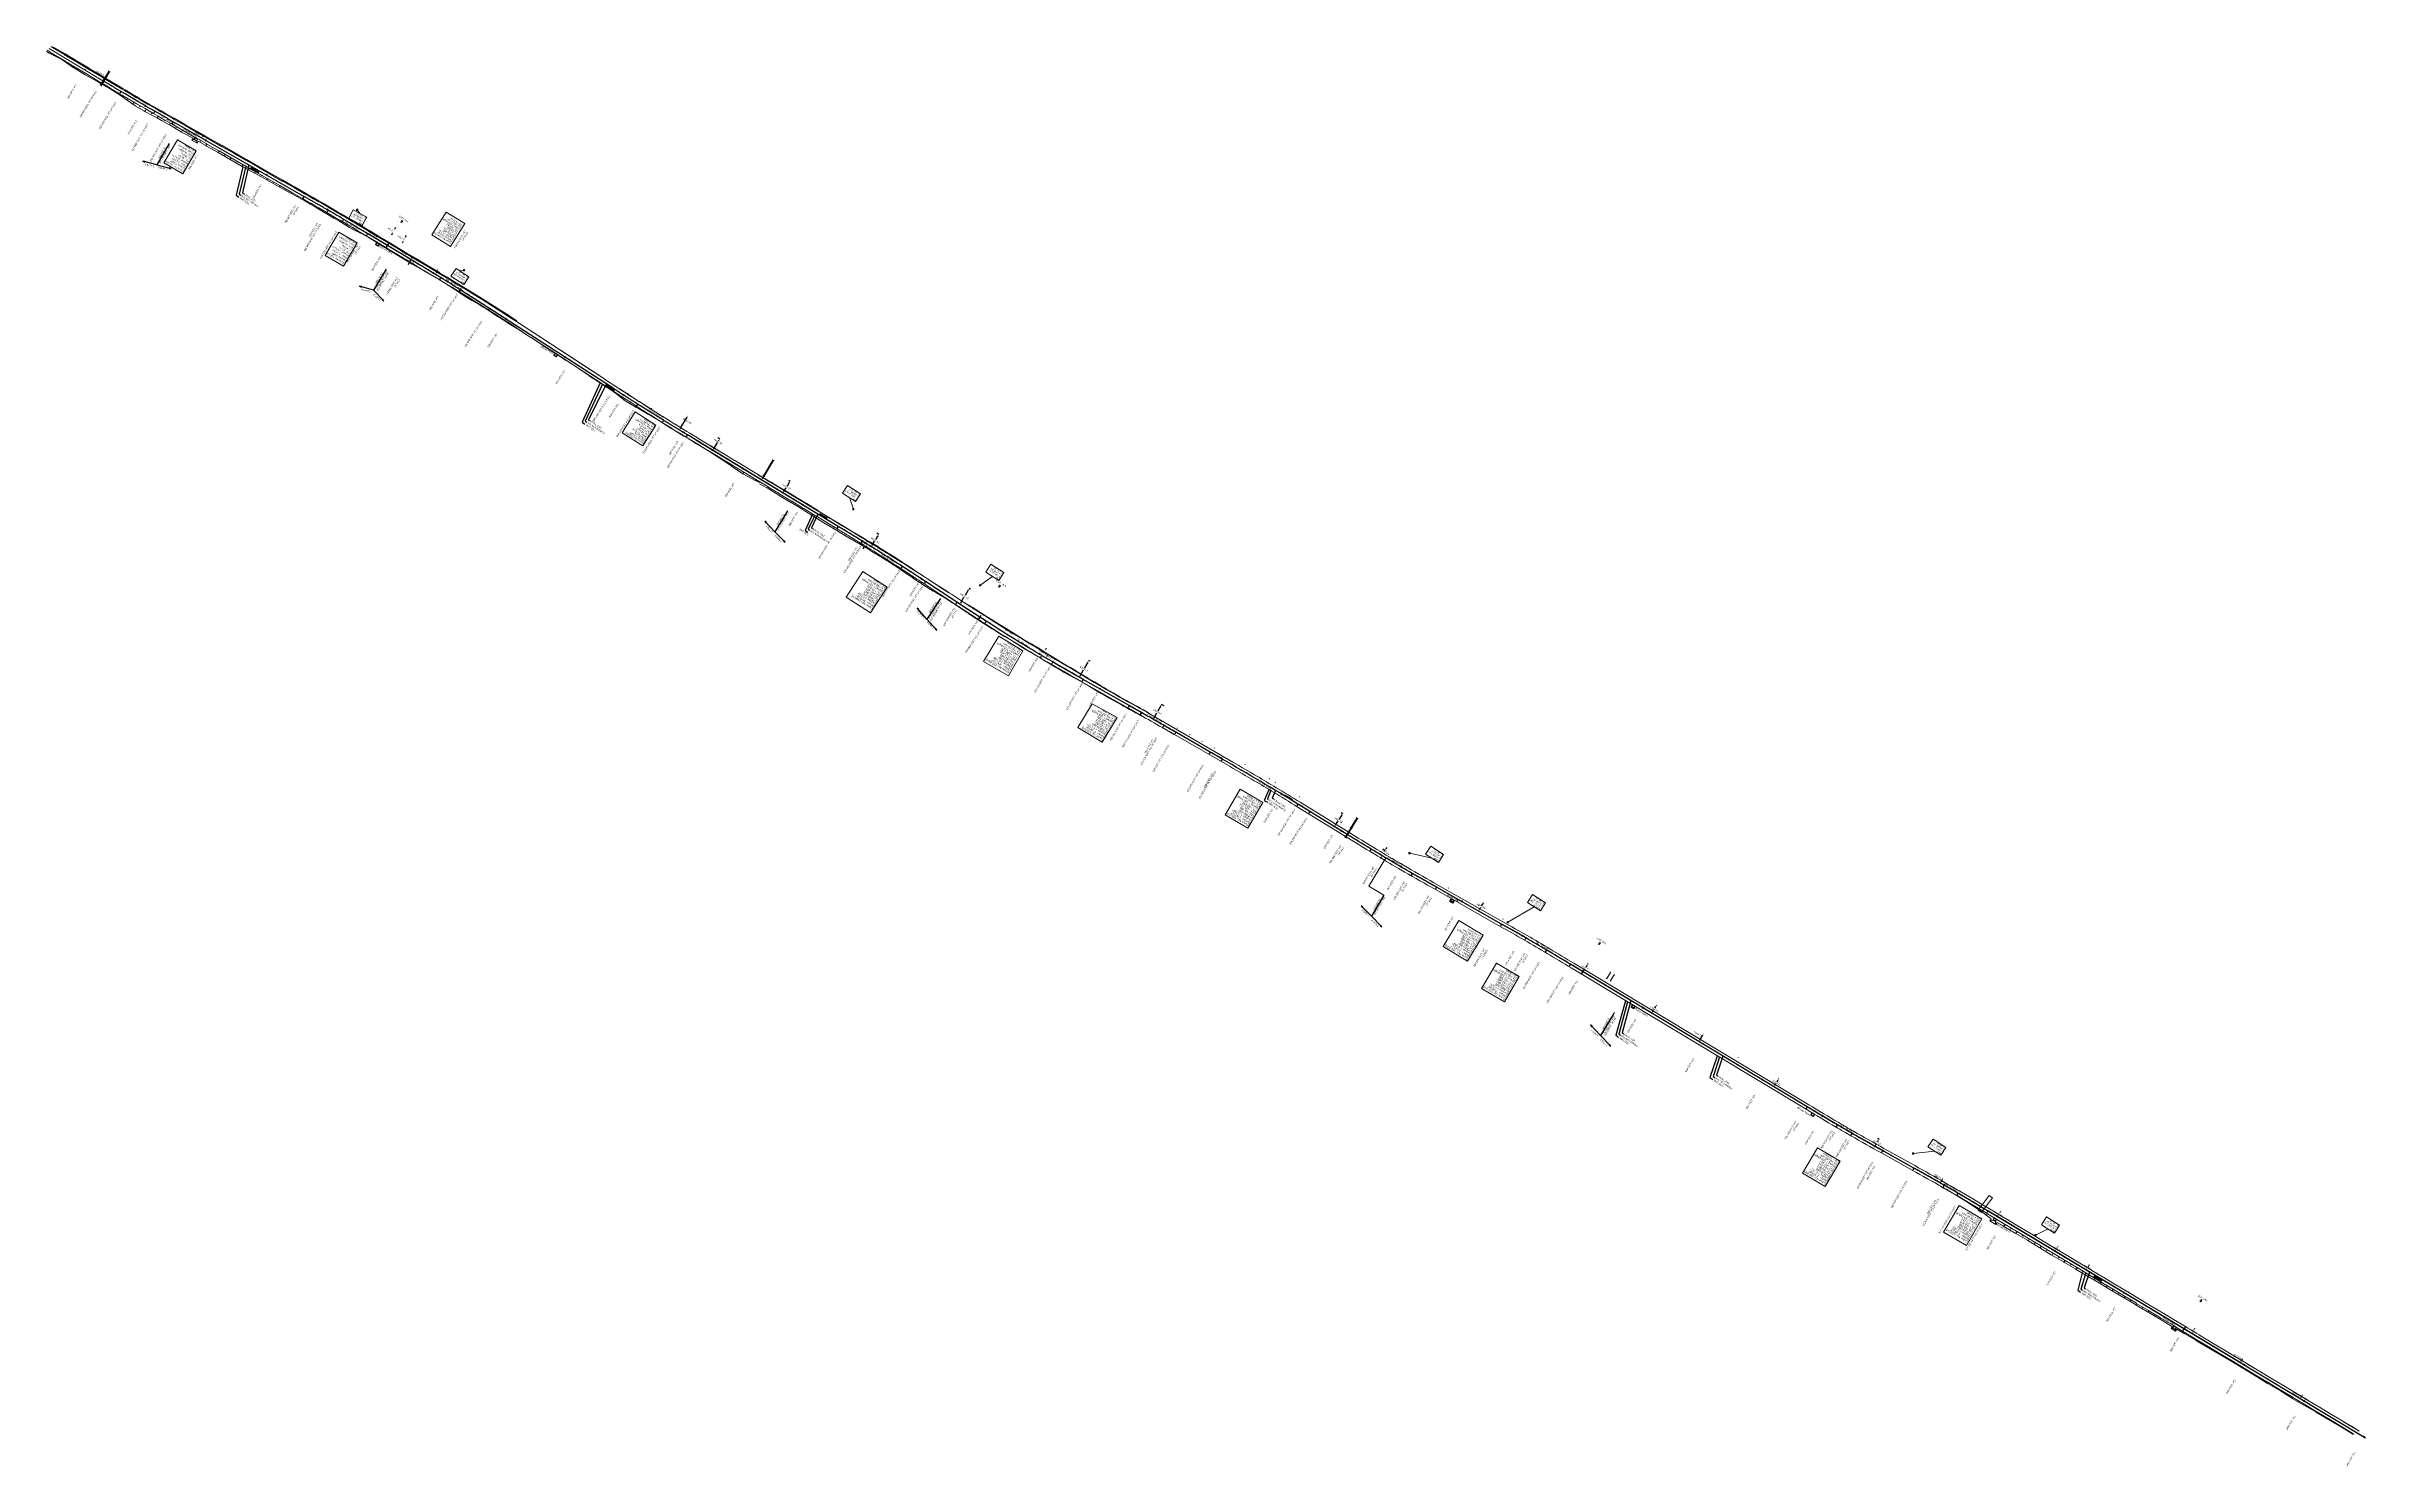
# Model space of a CAD drawing. Header units: metres. Extents: x 615815 to 619130, y 3396752 to 3398781.
import ezdxf
from ezdxf.enums import TextEntityAlignment as Align

# ---------------------------------------------------------------- set-up
doc = ezdxf.new("R2010")
doc.units = ezdxf.units.M
doc.header["$MEASUREMENT"] = 0
doc.linetypes.add('CENTER2', pattern=[1.125, 0.75, -0.125, 0.125, -0.125])
doc.layers.get('Defpoints').update_dxf_attribs({"lineweight": 0})
for name, color, linetype, lineweight in [('Bench_Mark', 7, 'Continuous', 0), ('C-ALIG-DG-CURVE', 1, 'CENTER2', 70), ('C-ALIG-DG-LINE', 1, 'CENTER2', 70), ('C-ALIG-DG-SPIRAL', 1, 'CENTER2', 70), ('C-ALIG-LABL-DG', 1, 'Continuous', 25), ('C-ALIG-LABL-DG-MARK', 1, 'Continuous', 25), ('Curve Table', 7, 'Continuous', 0), ('Horiz Curve', 7, 'Continuous', 0), ('Horiz Linear', 7, 'Continuous', 0), ('Horiz Spiral', 7, 'Continuous', 0), ('Km post', 1, 'Continuous', 13), ('Prop_Horiz Alignment', 7, 'Continuous', 0), ('Proposed Curve_Details', 10, 'Continuous', 0), ('PROPOSED DFCC TOE LINE', 239, 'Continuous', 0), ('PROPOSED DFCC TRACK', 1, 'Continuous', 0), ('PROPOSED FORMATION LINE - PLAN', 187, 'Continuous', 0), ('PROPOSED GRADES IN PLAN', 10, 'Continuous', 0)]:
    doc.layers.add(name, color=color, linetype=linetype, lineweight=lineweight)
for name, color, linetype in [('DFC-MAIN LINE', 1, 'Continuous'), ('Dimension', 10, 'Continuous'), ('Trolley Refuse', 10, 'Continuous')]:
    doc.layers.add(name, color=color, linetype=linetype)
doc.styles.add('Arial', font='arial.ttf')
doc.styles.get("Standard").update_dxf_attribs({"font": 'arial.ttf'})
doc.styles.add('Style-Arial', font='arial.ttf')
doc.dimstyles.new('ISO-25', dxfattribs={"dimtxt": 2.5, "dimasz": 2.5, "dimexe": 1.25, "dimexo": 0.625, "dimtad": 1, "dimtxsty": 'Standard', "dimcen": 2.5, "dimadec": 0, "dimazin": 0, "dimtfac": 1, "dimtmove": 0, "dimatfit": 3, "dimfxl": 1, "dimarcsym": 0})
doc.dimstyles.get("Standard").update_dxf_attribs({"dimtxt": 2.5, "dimasz": 2.5, "dimexe": 0.18, "dimexo": 0.0625, "dimgap": 0.09, "dimtad": 0, "dimtih": 1, "dimtoh": 1, "dimdec": 3, "dimzin": 0, "dimdsep": 46, "dimtxsty": 'Standard', "dimcen": 0.09, "dimaunit": 1, "dimadec": 3, "dimazin": 0, "dimtfac": 1, "dimtdec": 3, "dimtofl": 0, "dimtmove": 0, "dimatfit": 3, "dimfxl": 1, "dimtolj": 1, "dimtzin": 0, "dimarcsym": 0})

# ---------------------------------------------------------------- blocks, each defined once
blk = doc.blocks.new('*D147')
at = {"layer": 'Defpoints', "color": 0, "transparency": 16777216}
for p in [(619041, 3396855), (619041, 3396855), (619036.8, 3396847.9)]:
    blk.add_point(p, dxfattribs=at)
at = {"layer": 'Dimension', "color": 0, "lineweight": -2, "transparency": 16777216}
blk.add_line((619038, 3396850), (619039.7, 3396852.8), dxfattribs=at)
at = {"layer": 'Dimension', "color": 0, "transparency": 16777216}
for points in [[(619039.4, 3396853.1), (619040.1, 3396852.6), (619041, 3396855)], [(619037.7, 3396850.3), (619038.4, 3396849.8), (619036.8, 3396847.9)]]:
    blk.add_solid(points, dxfattribs=at)
at = {"layer": 'Dimension', "color": 0, "lineweight": 0, "transparency": 16777216, "insert": (619030.6, 3396854), "char_height": 2.5, "attachment_point": 5, "rotation": 150, "style": 'Style-Arial'}
blk.add_mtext('\\A1;8.264m', dxfattribs=at)
blk = doc.blocks.new('TerminatorOpen_0.5')
at = {"color": 0, "linetype": 'ByBlock', "lineweight": -2}
for q in [(-1, 0.25), (-1, 0), (-1, -0.25)]:
    blk.add_line((0, 0), q, dxfattribs=at)
blk = doc.blocks.new('*D148')
at = {"layer": 'Defpoints', "color": 0, "transparency": 16777216}
for p in [(618951, 3396899.4), (618955.6, 3396906.4), (618955.6, 3396906.4)]:
    blk.add_point(p, dxfattribs=at)
at = {"layer": 'Dimension', "color": 0, "lineweight": -2, "transparency": 16777216}
blk.add_line((618952.4, 3396901.5), (618954.2, 3396904.3), dxfattribs=at)
at = {"layer": 'Dimension', "color": 0, "transparency": 16777216}
for points in [[(618952.1, 3396901.7), (618952.8, 3396901.3), (618951, 3396899.4)], [(618953.8, 3396904.5), (618954.5, 3396904), (618955.6, 3396906.4)]]:
    blk.add_solid(points, dxfattribs=at)
at = {"layer": 'Dimension', "color": 0, "lineweight": 0, "transparency": 16777216, "insert": (618947.2, 3396908), "char_height": 2.5, "attachment_point": 5, "rotation": 150, "style": 'Style-Arial'}
blk.add_mtext('\\A1;8.287m', dxfattribs=at)
blk = doc.blocks.new('*D129')
at = {"layer": 'Defpoints', "color": 0, "transparency": 16777216}
for p in [(618522.1, 3397156.4), (618526.7, 3397164), (618526.7, 3397164)]:
    blk.add_point(p, dxfattribs=at)
at = {"layer": 'Dimension', "color": 0, "lineweight": -2, "transparency": 16777216}
for p, q in [((618522.3, 3397156.3), (618522.3, 3397156.3)), ((618523.4, 3397158.5), (618525.4, 3397161.8)), ((618526.8, 3397163.9), (618526.8, 3397163.9))]:
    blk.add_line(p, q, dxfattribs=at)
at = {"layer": 'Dimension', "color": 0, "transparency": 16777216}
for points in [[(618523.1, 3397158.7), (618523.8, 3397158.3), (618522.2, 3397156.4)], [(618525.1, 3397162), (618525.8, 3397161.6), (618526.7, 3397164)]]:
    blk.add_solid(points, dxfattribs=at)
at = {"layer": 'Dimension', "color": 0, "lineweight": 0, "transparency": 16777216, "insert": (618518, 3397165.8), "char_height": 2.5, "attachment_point": 5, "rotation": 150, "style": 'Style-Arial'}
blk.add_mtext('\\A1;8.856m', dxfattribs=at)
blk = doc.blocks.new('*D130')
at = {"layer": 'Defpoints', "color": 0, "transparency": 16777216}
for p in [(618176.9, 3397358.5), (618183.8, 3397370), (618183.8, 3397370)]:
    blk.add_point(p, dxfattribs=at)
at = {"layer": 'Dimension', "color": 0, "lineweight": -2, "transparency": 16777216}
for p, q in [((618177, 3397358.4), (618177, 3397358.4)), ((618178.2, 3397360.6), (618182.5, 3397367.8)), ((618183.9, 3397369.9), (618183.9, 3397369.9))]:
    blk.add_line(p, q, dxfattribs=at)
at = {"layer": 'Dimension', "color": 0, "transparency": 16777216}
for points in [[(618177.8, 3397360.8), (618178.5, 3397360.4), (618176.9, 3397358.5)], [(618182.2, 3397368.1), (618182.9, 3397367.6), (618183.8, 3397370)]]:
    blk.add_solid(points, dxfattribs=at)
at = {"layer": 'Dimension', "color": 0, "lineweight": 0, "transparency": 16777216, "insert": (618175.7, 3397369.2), "char_height": 2.5, "attachment_point": 5, "rotation": 150, "style": 'Style-Arial'}
blk.add_mtext('\\A1;13.439m', dxfattribs=at)
blk = doc.blocks.new('*D131')
at = {"layer": 'Defpoints', "color": 0, "transparency": 16777216}
for p in [(616836.9, 3398161.5), (616844.5, 3398174.1), (616844.5, 3398174.1)]:
    blk.add_point(p, dxfattribs=at)
at = {"layer": 'Dimension', "color": 0, "lineweight": -2, "transparency": 16777216}
blk.add_line((616838.1, 3398163.6), (616843.2, 3398172), dxfattribs=at)
at = {"layer": 'Dimension', "color": 0, "transparency": 16777216}
for points in [[(616837.8, 3398163.9), (616838.5, 3398163.4), (616836.9, 3398161.5)], [(616842.8, 3398172.2), (616843.5, 3398171.8), (616844.5, 3398174.1)]]:
    blk.add_solid(points, dxfattribs=at)
at = {"layer": 'Dimension', "color": 0, "lineweight": 0, "transparency": 16777216, "insert": (616847.2, 3398159.7), "char_height": 2.5, "attachment_point": 5, "rotation": 150, "style": 'Style-Arial'}
blk.add_mtext('\\A1;14.738m', dxfattribs=at)
blk = doc.blocks.new('*D132')
at = {"layer": 'Defpoints', "color": 0, "transparency": 16777216}
for p in [(616731.7, 3398253.1), (616731.7, 3398253.1), (616719.6, 3398232.7)]:
    blk.add_point(p, dxfattribs=at)
at = {"layer": 'Dimension', "color": 0, "lineweight": -2, "transparency": 16777216}
blk.add_line((616720.8, 3398234.9), (616730.4, 3398250.9), dxfattribs=at)
at = {"layer": 'Dimension', "color": 0, "transparency": 16777216}
for points in [[(616730.1, 3398251.2), (616730.8, 3398250.7), (616731.7, 3398253.1)], [(616720.5, 3398235.1), (616721.2, 3398234.7), (616719.6, 3398232.7)]]:
    blk.add_solid(points, dxfattribs=at)
at = {"layer": 'Dimension', "color": 0, "lineweight": 0, "transparency": 16777216, "insert": (616730.5, 3398245.4), "char_height": 2.5, "attachment_point": 5, "rotation": 150, "style": 'Style-Arial'}
blk.add_mtext('\\A1;23.721m', dxfattribs=at)
blk = doc.blocks.new('*D133')
at = {"layer": 'Defpoints', "color": 0, "transparency": 16777216}
for p in [(616037.1, 3398649.7), (616040.8, 3398655.9), (616040.8, 3398655.9)]:
    blk.add_point(p, dxfattribs=at)
at = {"layer": 'Dimension', "color": 0, "lineweight": -2, "transparency": 16777216}
blk.add_line((616038.4, 3398651.9), (616039.5, 3398653.8), dxfattribs=at)
at = {"layer": 'Dimension', "color": 0, "transparency": 16777216}
for points in [[(616038, 3398652.1), (616038.8, 3398651.7), (616037.1, 3398649.7)], [(616039.2, 3398654), (616039.9, 3398653.5), (616040.8, 3398655.9)]]:
    blk.add_solid(points, dxfattribs=at)
at = {"layer": 'Dimension', "color": 0, "lineweight": 0, "transparency": 16777216, "insert": (616031.6, 3398655), "char_height": 2.5, "attachment_point": 5, "rotation": 150, "style": 'Style-Arial'}
blk.add_mtext('\\A1;7.168m', dxfattribs=at)
blk = doc.blocks.new('*D134')
at = {"layer": 'Defpoints', "color": 0, "transparency": 16777216}
for p in [(615896.1, 3398731.6), (615901, 3398739.8), (615901, 3398739.8)]:
    blk.add_point(p, dxfattribs=at)
at = {"layer": 'Dimension', "color": 0, "lineweight": -2, "transparency": 16777216}
blk.add_line((615897.4, 3398733.8), (615899.7, 3398737.6), dxfattribs=at)
at = {"layer": 'Dimension', "color": 0, "transparency": 16777216}
for points in [[(615897, 3398734), (615897.7, 3398733.5), (615896.1, 3398731.6)], [(615899.3, 3398737.8), (615900.1, 3398737.4), (615901, 3398739.8)]]:
    blk.add_solid(points, dxfattribs=at)
at = {"layer": 'Dimension', "color": 0, "lineweight": 0, "transparency": 16777216, "insert": (615891.1, 3398742.7), "char_height": 2.5, "attachment_point": 5, "rotation": 150, "style": 'Style-Arial'}
blk.add_mtext('\\A1;9.513m', dxfattribs=at)
blk = doc.blocks.new('*D135')
at = {"layer": 'Defpoints', "color": 0, "transparency": 16777216}
for p in [(617720.4, 3397626.4), (617724, 3397624.2), (617725, 3397634)]:
    blk.add_point(p, dxfattribs=at)
at = {"layer": 'Dimension', "color": 0, "lineweight": -2, "transparency": 16777216}
for p, q in [((617720.5, 3397626.4), (617724.1, 3397624.2)), ((617722.7, 3397622.1), (617721.4, 3397620)), ((617725.1, 3397633.9), (617728.7, 3397631.7)), ((617729.9, 3397633.9), (617731.2, 3397636))]:
    blk.add_line(p, q, dxfattribs=at)
at = {"layer": 'Dimension', "color": 0, "transparency": 16777216}
for points in [[(617722.3, 3397622.3), (617723.1, 3397621.9), (617724, 3397624.2)], [(617729.5, 3397634.1), (617730.2, 3397633.7), (617728.6, 3397631.8)]]:
    blk.add_solid(points, dxfattribs=at)
at = {"layer": 'Dimension', "color": 0, "lineweight": 0, "transparency": 16777216, "insert": (617729.5, 3397628.9), "char_height": 2.5, "attachment_point": 5, "rotation": 150, "style": 'Style-Arial'}
blk.add_mtext('\\A1;8.813m', dxfattribs=at)
blk = doc.blocks.new('*D136')
at = {"layer": 'Defpoints', "color": 0, "transparency": 16777216}
for p in [(617243.5, 3397906.8), (617243.5, 3397906.8), (617246.8, 3397912.3)]:
    blk.add_point(p, dxfattribs=at)
at = {"layer": 'Dimension', "color": 0, "lineweight": -2, "transparency": 16777216}
blk.add_line((617245.5, 3397910.2), (617244.8, 3397908.9), dxfattribs=at)
at = {"layer": 'Dimension', "color": 0, "transparency": 16777216}
for points in [[(617244.4, 3397909.1), (617245.1, 3397908.7), (617243.5, 3397906.8)], [(617245.1, 3397910.4), (617245.8, 3397909.9), (617246.8, 3397912.3)]]:
    blk.add_solid(points, dxfattribs=at)
at = {"layer": 'Dimension', "color": 0, "lineweight": 0, "transparency": 16777216, "insert": (617251.5, 3397906.8), "char_height": 2.5, "attachment_point": 5, "rotation": 150, "style": 'Style-Arial'}
blk.add_mtext('\\A1;6.427m', dxfattribs=at)
blk = doc.blocks.new('*D137')
at = {"layer": 'Defpoints', "color": 0, "transparency": 16777216}
for p in [(617242, 3397917.3), (617237.7, 3397910.2), (617237.7, 3397910.2)]:
    blk.add_point(p, dxfattribs=at)
at = {"layer": 'Dimension', "color": 0, "lineweight": -2, "transparency": 16777216}
for p, q in [((617243.3, 3397919.4), (617244.5, 3397921.5)), ((617236.4, 3397908), (617235.2, 3397905.9))]:
    blk.add_line(p, q, dxfattribs=at)
at = {"layer": 'Dimension', "color": 0, "transparency": 16777216}
for points in [[(617242.9, 3397919.6), (617243.6, 3397919.2), (617242, 3397917.3)], [(617236.1, 3397908.2), (617236.8, 3397907.8), (617237.7, 3397910.2)]]:
    blk.add_solid(points, dxfattribs=at)
at = {"layer": 'Dimension', "color": 0, "lineweight": 0, "transparency": 16777216, "insert": (617238.6, 3397914.9), "char_height": 2.5, "attachment_point": 5, "rotation": 150, "style": 'Style-Arial'}
blk.add_mtext('\\A1;8.259m', dxfattribs=at)
blk = doc.blocks.new('*D138')
at = {"layer": 'Defpoints', "color": 0, "transparency": 16777216}
for p in [(617187.6, 3397949.8), (617184.5, 3397944.8), (617184.5, 3397944.8)]:
    blk.add_point(p, dxfattribs=at)
at = {"layer": 'Dimension', "color": 0, "lineweight": -2, "transparency": 16777216}
blk.add_line((617186.3, 3397947.7), (617185.9, 3397946.9), dxfattribs=at)
at = {"layer": 'Dimension', "color": 0, "transparency": 16777216}
for points in [[(617185.5, 3397947.1), (617186.2, 3397946.7), (617184.5, 3397944.8)], [(617185.9, 3397947.9), (617186.7, 3397947.4), (617187.6, 3397949.8)]]:
    blk.add_solid(points, dxfattribs=at)
at = {"layer": 'Dimension', "color": 0, "lineweight": 0, "transparency": 16777216, "insert": (617192, 3397943.4), "char_height": 2.5, "attachment_point": 5, "rotation": 150, "style": 'Style-Arial'}
blk.add_mtext('\\A1;5.861m', dxfattribs=at)
blk = doc.blocks.new('*D139')
at = {"layer": 'Defpoints', "color": 0, "transparency": 16777216}
for p in [(616984.5, 3398067.2), (616986.6, 3398070.6), (616986.6, 3398070.6)]:
    blk.add_point(p, dxfattribs=at)
at = {"layer": 'Dimension', "color": 0, "lineweight": -2, "transparency": 16777216}
for p, q in [((616983.2, 3398065.1), (616981.9, 3398062.9)), ((616987.9, 3398072.7), (616989.2, 3398074.9))]:
    blk.add_line(p, q, dxfattribs=at)
at = {"layer": 'Dimension', "color": 0, "transparency": 16777216}
for points in [[(616982.9, 3398065.3), (616983.6, 3398064.9), (616984.5, 3398067.2)], [(616987.5, 3398073), (616988.3, 3398072.5), (616986.6, 3398070.6)]]:
    blk.add_solid(points, dxfattribs=at)
at = {"layer": 'Dimension', "color": 0, "lineweight": 0, "transparency": 16777216, "insert": (616985.6, 3398068.9), "char_height": 2.5, "attachment_point": 5, "rotation": 150, "style": 'Style-Arial'}
blk.add_mtext('\\A1;3.984m', dxfattribs=at)
blk = doc.blocks.new('*D140')
at = {"layer": 'Defpoints', "color": 0, "transparency": 16777216}
for p in [(616334.1, 3398473.1, 271), (616335.9, 3398476.1), (616335.9, 3398476.1)]:
    blk.add_point(p, dxfattribs=at)
at = {"layer": 'Dimension', "color": 0, "lineweight": -2, "transparency": 16777216}
for p, q in [((616337.2, 3398478.3), (616338.5, 3398480.4)), ((616332.8, 3398471), (616331.6, 3398468.8))]:
    blk.add_line(p, q, dxfattribs=at)
at = {"layer": 'Dimension', "color": 0, "transparency": 16777216}
for points in [[(616336.9, 3398478.5), (616337.6, 3398478.1), (616335.9, 3398476.1)], [(616332.5, 3398471.2), (616333.2, 3398470.8), (616334.1, 3398473.1)]]:
    blk.add_solid(points, dxfattribs=at)
at = {"layer": 'Dimension', "color": 0, "lineweight": 0, "transparency": 16777216, "insert": (616335, 3398474.6), "char_height": 2.5, "attachment_point": 5, "rotation": 150, "style": 'Style-Arial'}
blk.add_mtext('\\A1;3.513m', dxfattribs=at)
blk = doc.blocks.new('*D142')
at = {"layer": 'Defpoints', "color": 0, "transparency": 16777216}
for p in [(616325.5, 3398504.1, 270.1), (616326.9, 3398506.5), (616326.9, 3398506.5)]:
    blk.add_point(p, dxfattribs=at)
at = {"layer": 'Dimension', "color": 0, "lineweight": -2, "transparency": 16777216}
for p, q in [((616328.1, 3398508.7), (616329.3, 3398510.9)), ((616324.3, 3398501.9), (616323.1, 3398499.7))]:
    blk.add_line(p, q, dxfattribs=at)
at = {"layer": 'Dimension', "color": 0, "transparency": 16777216}
for points in [[(616323.9, 3398502.1), (616324.6, 3398501.7), (616325.5, 3398504.1)], [(616327.7, 3398508.9), (616328.4, 3398508.5), (616326.9, 3398506.5)]]:
    blk.add_solid(points, dxfattribs=at)
at = {"layer": 'Dimension', "color": 0, "lineweight": 0, "transparency": 16777216, "insert": (616321.6, 3398507.9), "char_height": 2.5, "attachment_point": 5, "rotation": 150, "style": 'Style-Arial'}
blk.add_mtext('\\A1;2.776m', dxfattribs=at)
blk = doc.blocks.new('*D143')
at = {"layer": 'Defpoints', "color": 0, "transparency": 16777216}
for p in [(616310.3, 3398515.8), (616310.3, 3398515.8), (616311.5, 3398518)]:
    blk.add_point(p, dxfattribs=at)
at = {"layer": 'Dimension', "color": 0, "lineweight": -2, "transparency": 16777216}
for p, q in [((616309.1, 3398513.6), (616307.9, 3398511.4)), ((616312.8, 3398520.1), (616314, 3398522.3))]:
    blk.add_line(p, q, dxfattribs=at)
at = {"layer": 'Dimension', "color": 0, "transparency": 16777216}
for points in [[(616308.7, 3398513.8), (616309.5, 3398513.4), (616310.3, 3398515.8)], [(616312.4, 3398520.3), (616313.1, 3398519.9), (616311.5, 3398518)]]:
    blk.add_solid(points, dxfattribs=at)
at = {"layer": 'Dimension', "color": 0, "lineweight": 0, "transparency": 16777216, "insert": (616306.3, 3398519.4), "char_height": 2.5, "attachment_point": 5, "rotation": 150, "style": 'Style-Arial'}
blk.add_mtext('\\A1;2.5m', dxfattribs=at)
blk = doc.blocks.new('*D144')
at = {"layer": 'Defpoints', "color": 0, "transparency": 16777216}
for p in [(616326.6, 3398481.8), (616326.7, 3398481.7), (616330, 3398487.2)]:
    blk.add_point(p, dxfattribs=at)
at = {"layer": 'Dimension', "color": 0, "lineweight": -2, "transparency": 16777216}
for p, q in [((616326.6, 3398481.8), (616326.5, 3398481.8)), ((616328.6, 3398485.2), (616327.9, 3398483.9)), ((616329.9, 3398487.3), (616329.8, 3398487.4))]:
    blk.add_line(p, q, dxfattribs=at)
at = {"layer": 'Dimension', "color": 0, "transparency": 16777216}
for points in [[(616327.5, 3398484.1), (616328.2, 3398483.7), (616326.6, 3398481.8)], [(616328.3, 3398485.4), (616329, 3398484.9), (616329.9, 3398487.3)]]:
    blk.add_solid(points, dxfattribs=at)
at = {"layer": 'Dimension', "color": 0, "lineweight": 0, "transparency": 16777216, "insert": (616325.9, 3398485.9), "char_height": 2.5, "attachment_point": 5, "rotation": 150, "style": 'Style-Arial'}
blk.add_mtext('\\A1;6.46m', dxfattribs=at)
blk = doc.blocks.new('*D145')
at = {"layer": 'Defpoints', "color": 0, "transparency": 16777216}
for p in [(616288.5, 3398512), (616285.3, 3398506.5), (616285.3, 3398506.5)]:
    blk.add_point(p, dxfattribs=at)
at = {"layer": 'Dimension', "color": 0, "lineweight": -2, "transparency": 16777216}
blk.add_line((616287.2, 3398509.8), (616286.6, 3398508.7), dxfattribs=at)
at = {"layer": 'Dimension', "color": 0, "transparency": 16777216}
for points in [[(616286.9, 3398510), (616287.6, 3398509.6), (616288.5, 3398512)], [(616286.2, 3398508.9), (616286.9, 3398508.5), (616285.3, 3398506.5)]]:
    blk.add_solid(points, dxfattribs=at)
at = {"layer": 'Dimension', "color": 0, "lineweight": 0, "transparency": 16777216, "insert": (616282.3, 3398512), "char_height": 2.5, "attachment_point": 5, "rotation": 150, "style": 'Style-Arial'}
blk.add_mtext('\\A1;6.316m', dxfattribs=at)
blk = doc.blocks.new('*D146')
at = {"layer": 'Defpoints', "color": 0, "transparency": 16777216}
for p in [(616370.6, 3398455.4), (616370.7, 3398455.3), (616374.1, 3398461)]:
    blk.add_point(p, dxfattribs=at)
at = {"layer": 'Dimension', "color": 0, "lineweight": -2, "transparency": 16777216}
for p, q in [((616370.6, 3398455.4), (616370.5, 3398455.5)), ((616372.7, 3398458.9), (616371.9, 3398457.6)), ((616374, 3398461), (616373.9, 3398461.1))]:
    blk.add_line(p, q, dxfattribs=at)
at = {"layer": 'Dimension', "color": 0, "transparency": 16777216}
for points in [[(616371.5, 3398457.8), (616372.2, 3398457.3), (616370.6, 3398455.4)], [(616372.3, 3398459.1), (616373, 3398458.7), (616374, 3398461)]]:
    blk.add_solid(points, dxfattribs=at)
at = {"layer": 'Dimension', "color": 0, "lineweight": 0, "transparency": 16777216, "insert": (616367.1, 3398462.5), "char_height": 2.5, "attachment_point": 5, "rotation": 150, "style": 'Style-Arial'}
blk.add_mtext('\\A1;6.574m', dxfattribs=at)
blk = doc.blocks.new('*D149')
at = {"layer": 'Defpoints', "color": 0, "transparency": 16777216}
for p in [(618730.5, 3397031.9), (618731.7, 3397031.2), (618735.9, 3397038.3)]:
    blk.add_point(p, dxfattribs=at)
at = {"layer": 'Dimension', "color": 0, "lineweight": -2, "transparency": 16777216}
for p, q in [((618731.5, 3397031.3), (618730.4, 3397032)), ((618731.8, 3397034.1), (618731.9, 3397034.2)), ((618733.5, 3397036.8), (618733.4, 3397036.6)), ((618735.8, 3397038.3), (618734.7, 3397039))]:
    blk.add_line(p, q, dxfattribs=at)
at = {"layer": 'Dimension', "color": 0, "transparency": 16777216}
for points in [[(618731.5, 3397034.3), (618732.2, 3397033.8), (618730.5, 3397031.9)], [(618733.1, 3397037), (618733.8, 3397036.6), (618734.8, 3397038.9)]]:
    blk.add_solid(points, dxfattribs=at)
at = {"layer": 'Dimension', "color": 0, "lineweight": 0, "transparency": 16777216, "insert": (618732.7, 3397035.4), "char_height": 2.5, "attachment_point": 5, "rotation": 148.9656, "style": 'Style-Arial'}
blk.add_mtext('\\A1;8.189m', dxfattribs=at)
blk = doc.blocks.new('*D150')
at = {"layer": 'Defpoints', "color": 0, "transparency": 16777216}
for p in [(618604.7, 3397107.6), (618607.8, 3397115.2), (618608.9, 3397114.6)]:
    blk.add_point(p, dxfattribs=at)
at = {"layer": 'Dimension', "color": 0, "lineweight": -2, "transparency": 16777216}
for p, q in [((618604.6, 3397107.6), (618603.5, 3397108.3)), ((618604.9, 3397110.3), (618605, 3397110.5)), ((618606.6, 3397113.1), (618606.5, 3397112.9)), ((618608.8, 3397114.7), (618607.7, 3397115.3))]:
    blk.add_line(p, q, dxfattribs=at)
at = {"layer": 'Dimension', "color": 0, "transparency": 16777216}
for points in [[(618605.3, 3397110.1), (618604.5, 3397110.6), (618603.6, 3397108.2)], [(618606.9, 3397112.9), (618606.2, 3397113.3), (618607.8, 3397115.2)]]:
    blk.add_solid(points, dxfattribs=at)
at = {"layer": 'Dimension', "color": 0, "lineweight": 0, "transparency": 16777216, "insert": (618605.7, 3397111.7), "char_height": 2.5, "attachment_point": 5, "rotation": 148.9656, "style": 'Style-Arial'}
blk.add_mtext('\\A1;8.218m', dxfattribs=at)
blk = doc.blocks.new('*D151')
at = {"layer": 'Defpoints', "color": 0, "transparency": 16777216}
for p in [(618882.6, 3396940.5), (618885.8, 3396948.3), (618886.9, 3396947.6)]:
    blk.add_point(p, dxfattribs=at)
at = {"layer": 'Dimension', "color": 0, "lineweight": -2, "transparency": 16777216}
for p, q in [((618882.5, 3396940.6), (618881.4, 3396941.3)), ((618882.8, 3396943.3), (618882.9, 3396943.5)), ((618884.5, 3396946.1), (618884.4, 3396945.9)), ((618886.8, 3396947.7), (618885.7, 3396948.3))]:
    blk.add_line(p, q, dxfattribs=at)
at = {"layer": 'Dimension', "color": 0, "transparency": 16777216}
for points in [[(618882.4, 3396943.5), (618883.2, 3396943.1), (618881.5, 3396941.2)], [(618884.1, 3396946.3), (618884.8, 3396945.9), (618885.8, 3396948.3)]]:
    blk.add_solid(points, dxfattribs=at)
at = {"layer": 'Dimension', "color": 0, "lineweight": 0, "transparency": 16777216, "insert": (618883.6, 3396944.7), "char_height": 2.5, "attachment_point": 5, "rotation": 148.9656, "style": 'Style-Arial'}
blk.add_mtext('\\A1;8.262m', dxfattribs=at)
blk = doc.blocks.new('*D152')
at = {"layer": 'Defpoints', "color": 0, "transparency": 16777216}
for p in [(618686.1, 3397058.6), (618686.7, 3397058.2), (618690.9, 3397065.3)]:
    blk.add_point(p, dxfattribs=at)
at = {"layer": 'Dimension', "color": 0, "lineweight": -2, "transparency": 16777216}
for p, q in [((618686.6, 3397058.3), (618686, 3397058.7)), ((618687.4, 3397060.8), (618687.5, 3397060.9)), ((618689.1, 3397063.5), (618689, 3397063.3)), ((618690.8, 3397065.3), (618690.2, 3397065.7))]:
    blk.add_line(p, q, dxfattribs=at)
at = {"layer": 'Dimension', "color": 0, "transparency": 16777216}
for points in [[(618687.1, 3397061), (618687.8, 3397060.5), (618686.1, 3397058.6)], [(618688.7, 3397063.7), (618689.4, 3397063.3), (618690.3, 3397065.6)]]:
    blk.add_solid(points, dxfattribs=at)
at = {"layer": 'Dimension', "color": 0, "lineweight": 0, "transparency": 16777216, "insert": (618688.2, 3397062.1), "char_height": 2.5, "attachment_point": 5, "rotation": 148.9656, "style": 'Style-Arial'}
blk.add_mtext('\\A1;8.178m', dxfattribs=at)
blk = doc.blocks.new('*D159')
at = {"layer": 'Defpoints', "color": 0, "transparency": 16777216}
for p in [(618432.6, 3397220.5), (618426.7, 3397209.9), (618428.9, 3397208.6)]:
    blk.add_point(p, dxfattribs=at)
at = {"layer": 'Dimension', "color": 0, "lineweight": -2, "transparency": 16777216}
for p, q in [((618433.6, 3397217), (618432.6, 3397215.1)), ((618432.7, 3397220.4), (618434.9, 3397219.1)), ((618426.8, 3397209.8), (618429, 3397208.6)), ((618430.1, 3397210.8), (618431.2, 3397212.7))]:
    blk.add_line(p, q, dxfattribs=at)
at = {"layer": 'Dimension', "color": 0, "transparency": 16777216}
for points in [[(618433.3, 3397217.2), (618434, 3397216.8), (618434.8, 3397219.2)], [(618429.8, 3397211), (618430.5, 3397210.6), (618428.9, 3397208.6)]]:
    blk.add_solid(points, dxfattribs=at)
at = {"layer": 'Dimension', "color": 0, "lineweight": 0, "transparency": 16777216, "insert": (618431.9, 3397213.9), "char_height": 2.5, "attachment_point": 5, "rotation": 150, "style": 'Style-Arial'}
blk.add_mtext('\\A1;12.13m', dxfattribs=at)
blk = doc.blocks.new('*D160')
at = {"layer": 'Defpoints', "color": 0, "transparency": 16777216}
for p in [(618283.8, 3397294.1), (618284.2, 3397293.8), (618290.8, 3397305.7)]:
    blk.add_point(p, dxfattribs=at)
at = {"layer": 'Dimension', "color": 0, "lineweight": -2, "transparency": 16777216}
for p, q in [((618283.9, 3397294), (618284.3, 3397293.8)), ((618285.5, 3397296), (618287, 3397298.4)), ((618289.9, 3397303.3), (618288.4, 3397300.8)), ((618290.9, 3397305.6), (618291.3, 3397305.4))]:
    blk.add_line(p, q, dxfattribs=at)
at = {"layer": 'Dimension', "color": 0, "transparency": 16777216}
for points in [[(618285.2, 3397296.2), (618285.9, 3397295.8), (618284.2, 3397293.8)], [(618289.6, 3397303.5), (618290.3, 3397303.1), (618291.2, 3397305.4)]]:
    blk.add_solid(points, dxfattribs=at)
at = {"layer": 'Dimension', "color": 0, "lineweight": 0, "transparency": 16777216, "insert": (618287.7, 3397299.6), "char_height": 2.5, "attachment_point": 5, "rotation": 150, "style": 'Style-Arial'}
blk.add_mtext('\\A1;13.512m', dxfattribs=at)
blk = doc.blocks.new('*D161')
at = {"layer": 'Defpoints', "color": 0, "transparency": 16777216}
for p in [(618109.5, 3397399.1), (618110.2, 3397398.6), (618117.2, 3397410.1)]:
    blk.add_point(p, dxfattribs=at)
at = {"layer": 'Dimension', "color": 0, "lineweight": -2, "transparency": 16777216}
for p, q in [((618110.1, 3397398.7), (618109.4, 3397399.1)), ((618110.8, 3397401.2), (618112.2, 3397403.6)), ((618115.1, 3397408.4), (618113.7, 3397406)), ((618117.1, 3397410.1), (618116.3, 3397410.6))]:
    blk.add_line(p, q, dxfattribs=at)
at = {"layer": 'Dimension', "color": 0, "transparency": 16777216}
for points in [[(618110.4, 3397401.4), (618111.1, 3397401), (618109.5, 3397399.1)], [(618114.7, 3397408.6), (618115.5, 3397408.2), (618116.4, 3397410.5)]]:
    blk.add_solid(points, dxfattribs=at)
at = {"layer": 'Dimension', "color": 0, "lineweight": 0, "transparency": 16777216, "insert": (618112.9, 3397404.8), "char_height": 2.5, "attachment_point": 5, "rotation": 150, "style": 'Style-Arial'}
blk.add_mtext('\\A1;13.404m', dxfattribs=at)
blk = doc.blocks.new('*D162')
at = {"layer": 'Defpoints', "color": 0, "transparency": 16777216}
for p in [(618011.5, 3397458), (618012.5, 3397457.4), (618019.4, 3397468.8)]:
    blk.add_point(p, dxfattribs=at)
at = {"layer": 'Dimension', "color": 0, "lineweight": -2, "transparency": 16777216}
for p, q in [((618012.4, 3397457.5), (618011.4, 3397458.1)), ((618012.8, 3397460.2), (618014.2, 3397462.5)), ((618017.1, 3397467.3), (618015.7, 3397464.9)), ((618019.3, 3397468.9), (618018.3, 3397469.5))]:
    blk.add_line(p, q, dxfattribs=at)
at = {"layer": 'Dimension', "color": 0, "transparency": 16777216}
for points in [[(618012.5, 3397460.4), (618013.2, 3397460), (618011.5, 3397458)], [(618016.7, 3397467.5), (618017.5, 3397467.1), (618018.4, 3397469.4)]]:
    blk.add_solid(points, dxfattribs=at)
at = {"layer": 'Dimension', "color": 0, "lineweight": 0, "transparency": 16777216, "insert": (618015, 3397463.7), "char_height": 2.5, "attachment_point": 5, "rotation": 150, "style": 'Style-Arial'}
blk.add_mtext('\\A1;13.32m', dxfattribs=at)
blk = doc.blocks.new('*D163')
at = {"layer": 'Defpoints', "color": 0, "transparency": 16777216}
for p in [(617869.3, 3397558.9), (617861.6, 3397545.3), (617862, 3397545.1)]:
    blk.add_point(p, dxfattribs=at)
at = {"layer": 'Dimension', "color": 0, "lineweight": -2, "transparency": 16777216}
for p, q in [((617863.2, 3397547.3), (617865.2, 3397550.7)), ((617868.5, 3397556.5), (617866.5, 3397553.1)), ((617869.4, 3397558.8), (617869.8, 3397558.6)), ((617861.7, 3397545.3), (617862.1, 3397545.1))]:
    blk.add_line(p, q, dxfattribs=at)
at = {"layer": 'Dimension', "color": 0, "transparency": 16777216}
for points in [[(617868.1, 3397556.7), (617868.8, 3397556.3), (617869.7, 3397558.7)], [(617862.9, 3397547.5), (617863.6, 3397547.1), (617862, 3397545.1)]]:
    blk.add_solid(points, dxfattribs=at)
at = {"layer": 'Dimension', "color": 0, "lineweight": 0, "transparency": 16777216, "insert": (617865.8, 3397551.9), "char_height": 2.5, "attachment_point": 5, "rotation": 150, "style": 'Style-Arial'}
blk.add_mtext('\\A1;15.586m', dxfattribs=at)
blk = doc.blocks.new('*D164')
at = {"layer": 'Defpoints', "color": 0, "transparency": 16777216}
for p in [(617665.3, 3397686.1), (617653.7, 3397667.2), (617656.1, 3397665.8)]:
    blk.add_point(p, dxfattribs=at)
at = {"layer": 'Dimension', "color": 0, "lineweight": -2, "transparency": 16777216}
for p, q in [((617666.4, 3397682.5), (617662.7, 3397676.4)), ((617665.4, 3397686), (617667.8, 3397684.5)), ((617653.9, 3397667.2), (617656.2, 3397665.7)), ((617657.4, 3397667.9), (617661.2, 3397674))]:
    blk.add_line(p, q, dxfattribs=at)
at = {"layer": 'Dimension', "color": 0, "transparency": 16777216}
for points in [[(617666, 3397682.7), (617666.8, 3397682.3), (617667.7, 3397684.6)], [(617657.1, 3397668.1), (617657.8, 3397667.7), (617656.1, 3397665.8)]]:
    blk.add_solid(points, dxfattribs=at)
at = {"layer": 'Dimension', "color": 0, "lineweight": 0, "transparency": 16777216, "insert": (617661.9, 3397675.2), "char_height": 2.5, "attachment_point": 5, "rotation": 150, "style": 'Style-Arial'}
blk.add_mtext('\\A1;22.125m', dxfattribs=at)
blk = doc.blocks.new('*D153')
at = {"layer": 'Defpoints', "color": 0, "transparency": 16777216}
for p in [(617306.8, 3397902.1), (617291.3, 3397879.3), (617293.2, 3397878.2)]:
    blk.add_point(p, dxfattribs=at)
at = {"layer": 'Dimension', "color": 0, "lineweight": -2, "transparency": 16777216}
for p, q in [((617292.5, 3397881.4), (617297.4, 3397890)), ((617303.6, 3397901), (617298.8, 3397892.5)), ((617306.7, 3397902.2), (617304.8, 3397903.3)), ((617293.1, 3397878.2), (617291.2, 3397879.3))]:
    blk.add_line(p, q, dxfattribs=at)
at = {"layer": 'Dimension', "color": 0, "transparency": 16777216}
for points in [[(617292.1, 3397881.7), (617292.9, 3397881.2), (617291.3, 3397879.3)], [(617303.3, 3397901.3), (617304, 3397900.8), (617304.9, 3397903.2)]]:
    blk.add_solid(points, dxfattribs=at)
at = {"layer": 'Dimension', "color": 0, "lineweight": 0, "transparency": 16777216, "insert": (617298.1, 3397891.2), "char_height": 2.5, "attachment_point": 5, "rotation": 150, "style": 'Style-Arial'}
blk.add_mtext('\\A1;27.544m', dxfattribs=at)
blk = doc.blocks.new('*D154')
at = {"layer": 'Defpoints', "color": 0, "transparency": 16777216}
for p in [(617397.1, 3397818.9), (617401, 3397816.8), (617412.7, 3397838.4)]:
    blk.add_point(p, dxfattribs=at)
at = {"layer": 'Dimension', "color": 0, "lineweight": -2, "transparency": 16777216}
for p, q in [((617400.9, 3397816.9), (617397, 3397819)), ((617398.3, 3397821.1), (617402.3, 3397828.5)), ((617407.7, 3397838.3), (617403.7, 3397830.9)), ((617412.6, 3397838.4), (617408.7, 3397840.5))]:
    blk.add_line(p, q, dxfattribs=at)
at = {"layer": 'Dimension', "color": 0, "transparency": 16777216}
for points in [[(617398, 3397821.3), (617398.7, 3397820.9), (617397.1, 3397818.9)], [(617407.3, 3397838.5), (617408, 3397838.1), (617408.9, 3397840.5)]]:
    blk.add_solid(points, dxfattribs=at)
at = {"layer": 'Dimension', "color": 0, "lineweight": 0, "transparency": 16777216, "insert": (617403, 3397829.7), "char_height": 2.5, "attachment_point": 5, "rotation": 150, "style": 'Style-Arial'}
blk.add_mtext('\\A1;24.529m', dxfattribs=at)
blk = doc.blocks.new('*D155')
at = {"layer": 'Defpoints', "color": 0, "transparency": 16777216}
for p in [(617120.5, 3397983.7), (617122.6, 3397982.4), (617135.8, 3398004.8)]:
    blk.add_point(p, dxfattribs=at)
at = {"layer": 'Dimension', "color": 0, "lineweight": -2, "transparency": 16777216}
for p, q in [((617122.5, 3397982.5), (617120.4, 3397983.7)), ((617121.8, 3397985.8), (617126.4, 3397993.6)), ((617132.5, 3398003.9), (617127.9, 3397996.1)), ((617135.7, 3398004.9), (617133.7, 3398006.1))]:
    blk.add_line(p, q, dxfattribs=at)
at = {"layer": 'Dimension', "color": 0, "transparency": 16777216}
for points in [[(617121.4, 3397986), (617122.1, 3397985.6), (617120.5, 3397983.7)], [(617132.1, 3398004.1), (617132.9, 3398003.7), (617133.8, 3398006.1)]]:
    blk.add_solid(points, dxfattribs=at)
at = {"layer": 'Dimension', "color": 0, "lineweight": 0, "transparency": 16777216, "insert": (617127.1, 3397994.9), "char_height": 2.5, "attachment_point": 5, "rotation": 150, "style": 'Style-Arial'}
blk.add_mtext('\\A1;26.023m', dxfattribs=at)
blk = doc.blocks.new('*D156')
at = {"layer": 'Defpoints', "color": 0, "transparency": 16777216}
for p in [(617001.6, 3398085.5), (616991.1, 3398067.7), (616994, 3398066)]:
    blk.add_point(p, dxfattribs=at)
at = {"layer": 'Dimension', "color": 0, "lineweight": -2, "transparency": 16777216}
for p, q in [((617003.3, 3398081.6), (617000, 3398076.1)), ((617001.7, 3398085.5), (617004.6, 3398083.7)), ((616991.2, 3398067.6), (616994.1, 3398065.9)), ((616995.3, 3398068.1), (616998.5, 3398073.7))]:
    blk.add_line(p, q, dxfattribs=at)
at = {"layer": 'Dimension', "color": 0, "transparency": 16777216}
for points in [[(617002.9, 3398081.9), (617003.6, 3398081.4), (617004.5, 3398083.8)], [(616994.9, 3398068.3), (616995.6, 3398067.9), (616994, 3398066)]]:
    blk.add_solid(points, dxfattribs=at)
at = {"layer": 'Dimension', "color": 0, "lineweight": 0, "transparency": 16777216, "insert": (616999.3, 3398074.9), "char_height": 2.5, "attachment_point": 5, "rotation": 150, "style": 'Style-Arial'}
blk.add_mtext('\\A1;20.709m', dxfattribs=at)
blk = doc.blocks.new('*D157')
at = {"layer": 'Defpoints', "color": 0, "transparency": 16777216}
for p in [(616875.9, 3398161), (616865.7, 3398144), (616867.6, 3398142.9)]:
    blk.add_point(p, dxfattribs=at)
at = {"layer": 'Dimension', "color": 0, "lineweight": -2, "transparency": 16777216}
for p, q in [((616868.9, 3398145), (616872, 3398150.1)), ((616876.6, 3398157.7), (616873.4, 3398152.5)), ((616876, 3398160.9), (616878, 3398159.7)), ((616865.8, 3398144), (616867.7, 3398142.8))]:
    blk.add_line(p, q, dxfattribs=at)
at = {"layer": 'Dimension', "color": 0, "transparency": 16777216}
for points in [[(616868.5, 3398145.2), (616869.2, 3398144.8), (616867.6, 3398142.9)], [(616876.2, 3398157.9), (616876.9, 3398157.5), (616877.9, 3398159.8)]]:
    blk.add_solid(points, dxfattribs=at)
at = {"layer": 'Dimension', "color": 0, "lineweight": 0, "transparency": 16777216, "insert": (616872.7, 3398151.3), "char_height": 2.5, "attachment_point": 5, "rotation": 150, "style": 'Style-Arial'}
blk.add_mtext('\\A1;19.821m', dxfattribs=at)
blk = doc.blocks.new('*D158')
at = {"layer": 'Defpoints', "color": 0, "transparency": 16777216}
for p in [(616774.3, 3398221.8), (616764.4, 3398205.5), (616767.4, 3398203.6)]:
    blk.add_point(p, dxfattribs=at)
at = {"layer": 'Dimension', "color": 0, "lineweight": -2, "transparency": 16777216}
for p, q in [((616768.7, 3398205.8), (616774.1, 3398214.7)), ((616774.4, 3398221.8), (616777.5, 3398219.9)), ((616776.1, 3398217.9), (616775.6, 3398217.1)), ((616764.5, 3398205.4), (616767.5, 3398203.6))]:
    blk.add_line(p, q, dxfattribs=at)
at = {"layer": 'Dimension', "color": 0, "transparency": 16777216}
for points in [[(616775.7, 3398218.1), (616776.4, 3398217.6), (616777.4, 3398220)], [(616768.3, 3398206), (616769, 3398205.6), (616767.4, 3398203.6)]]:
    blk.add_solid(points, dxfattribs=at)
at = {"layer": 'Dimension', "color": 0, "lineweight": 0, "transparency": 16777216, "insert": (616774.9, 3398215.9), "char_height": 2.5, "attachment_point": 5, "rotation": 150, "style": 'Style-Arial'}
blk.add_mtext('\\A1;19.149m', dxfattribs=at)
blk = doc.blocks.new('Direction')
h = blk.add_hatch(color=256)
h.dxf.hatch_style = 1
h.paths.add_polyline_path([(-5.54, 0), (-4.75, -0.13), (-4.75, 0.13)])
blk.add_lwpolyline([(-5.54, 0), (-4.75, -0.13), (-4.75, 0.13)], close=True)
blk.add_lwpolyline([(0, 0), (-5.54, 0)])
blk = doc.blocks.new('Tick Hor')
blk.add_lwpolyline([(-0.5, 0), (0.5, 0)])
blk = doc.blocks.new('KM Post')
at = {"layer": 'Km post', "lineweight": 13}
h = blk.add_hatch(color=256, dxfattribs=at)
h.paths.add_polyline_path([(0, -8.9), (1.6, -8.9), (1.6, -3.8), (0, -3.8)])
h.paths.add_polyline_path([(0, -3.8), (0, 0), (-3.4, -3.8)])
for p, q in [((0, -8.9), (0, 0)), ((3.1, -3.8), (0, 0)), ((3.1, -3.8), (-3.4, -3.8))]:
    blk.add_line(p, q, dxfattribs=at)
blk.add_lwpolyline([(1.6, -3.8), (1.6, -8.9), (-1.6, -8.9), (-1.6, -3.8)], dxfattribs=at)
blk = doc.blocks.new('BM')
at = {"extrusion": (0, 0, -1)}
blk.add_hatch(color=256, dxfattribs=at).paths.add_polyline_path([(-0.9, -0.9), (-0.9, 0.9), (0.9, 0.9), (0.9, -0.9)])
for p, q in [((0.9, 0.9), (-0.9, 0.9)), ((-0.9, 0.9), (-0.9, -0.9)), ((0.9, -0.9), (0.9, 0.9)), ((-0.9, -0.9), (0.9, -0.9))]:
    blk.add_line(p, q)

msp = doc.modelspace()

# ---------------------------------------------------------------- linework, layer by layer
at = {"lineweight": 15, "elevation": -265.5194}
msp.add_lwpolyline([(618581.1629, 3397113.9326), (618576.3862, 3397117.4793), (618591.9679, 3397138.4647), (618596.745, 3397134.9196), (618581.1631, 3397113.9329)], dxfattribs=at)
at = {"layer": 'Bench_Mark', "color": 252}
for p, q in [((616262.7612, 3398541.9841), (616258.938, 3398547.527)), ((616405.4874, 3398460.3391), (616411.558, 3398461.036)), ((616962.48, 3398136.0585), (616968.22, 3398119.626)), ((617167.2281, 3398023.241), (617149.2231, 3398010.1785)), ((617795.6843, 3397620.5549), (617763.48, 3397627.864)), ((617941.4641, 3397551.2648), (617903.905, 3397529.3004)), ((618513.8712, 3397201.8373), (618483.4218, 3397198.2746)), ((618676.2958, 3397090.587), (618658.2808, 3397081.7486))]:
    msp.add_line(p, q, dxfattribs=at)
at = {"layer": 'Bench_Mark', "color": 252, "linetype": 'Continuous'}
for points in [[(616272.4226, 3398536.7369), (616266.0259, 3398524.9588), (616246.7031, 3398535.4532), (616253.0998, 3398547.2312)], [(616418.6716, 3398451.8989), (616411.4452, 3398440.6109), (616392.9263, 3398452.4663), (616400.1527, 3398463.7543)], [(616978.5906, 3398141.6591), (616971.3642, 3398130.371), (616952.8454, 3398142.2265), (616960.0717, 3398153.5145)], [(617183.3387, 3398028.8416), (617176.1123, 3398017.5535), (617157.5935, 3398029.4089), (617164.8199, 3398040.697)], [(617812.1701, 3397625.9152), (617804.9437, 3397614.6272), (617786.4248, 3397626.4826), (617793.6512, 3397637.7707)], [(617957.9499, 3397556.6251), (617950.7235, 3397545.3371), (617932.2047, 3397557.1925), (617939.4311, 3397568.4805)], [(618530.357, 3397207.1977), (618523.1306, 3397195.9096), (618504.6117, 3397207.765), (618511.8381, 3397219.0531)], [(618692.7817, 3397095.9474), (618685.5553, 3397084.6593), (618667.0364, 3397096.5148), (618674.2628, 3397107.8028)]]:
    msp.add_3dface(points, dxfattribs=at)
at = {"layer": 'C-ALIG-DG-CURVE', "color": 1, "linetype": 'Continuous', "lineweight": 30, "flags": 128}
for points in [[(615969.5165, 3398688.3561, -0.0035018), (615921.1508, 3398716.6386)], [(616239.3369, 3398533.9793, 0.00212161), (616217.3615, 3398546.8343)], [(616406.0995, 3398433.2481, 0.00327194), (616378.3218, 3398450.5378)], [(616696.7686, 3398246.6122, -0.003635167), (616659.7953, 3398269.7596)], [(617603.7551, 3397697.9716, 0.006288752), (617495.6925, 3397762.3189)], [(617767.2704, 3397598.9167, -0.005697435), (617708.4074, 3397633.6902)], [(617959.0226, 3397489.5341, 0.003032986), (617929.6922, 3397506.6697)], [(618395.9856, 3397227.2248, -0.002631719), (618375.0446, 3397239.3771)], [(618547.1398, 3397141.9216, 0.002424276), (618527.8447, 3397153.108)]]:
    msp.add_lwpolyline(points, format="xyb", dxfattribs=at)
at = {"layer": 'C-ALIG-DG-LINE', "color": 1, "linetype": 'Continuous', "lineweight": 30, "flags": 128}
for points in [[(616182.6609, 3398566.7306), (615995.5565, 3398673.4592)], [(616335.5279, 3398476.3962), (616273.6866, 3398513.4831)], [(616626.1425, 3398291.3809), (616448.1955, 3398406.2683)], [(616946.4652, 3398094.9869), (616730.9187, 3398225.7852)], [(617478.3676, 3397772.3115), (617429.3229, 3397800.5556)], [(617674.2947, 3397654.5783), (617620.7952, 3397687.501)], [(617894.9381, 3397526.4724), (617802.0277, 3397579.1195)], [(618332.1164, 3397265.012), (617993.3398, 3397468.9835)], [(618484.2887, 3397177.6609), (618439.5417, 3397202.6719)], [(619130.2907, 3396791.6869), (618590.0892, 3397116.3224)]]:
    msp.add_lwpolyline(points, dxfattribs=at)
at = {"layer": 'C-ALIG-DG-SPIRAL', "color": 1, "linetype": 'Continuous', "lineweight": 30, "flags": 128}
for points in [[(615921.1508, 3398716.6386), (615920.3189, 3398717.1331), (615919.4871, 3398717.6277), (615918.6554, 3398718.1226), (615917.8239, 3398718.6176), (615916.9924, 3398719.1128), (615916.1611, 3398719.6081), (615915.3298, 3398720.1036), (615914.4986, 3398720.5993), (615913.6676, 3398721.0951), (615912.8366, 3398721.5911), (615912.0057, 3398722.0872), (615911.1748, 3398722.5834), (615910.3441, 3398723.0798), (615909.5134, 3398723.5762), (615908.6828, 3398724.0728), (615907.8522, 3398724.5695), (615907.0217, 3398725.0663), (615906.1913, 3398725.5632), (615905.3609, 3398726.0601), (615904.5305, 3398726.5571), (615903.7002, 3398727.0543), (615902.8699, 3398727.5514), (615902.0397, 3398728.0487), (615901.2095, 3398728.5459), (615900.3793, 3398729.0433), (615899.5492, 3398729.5406), (615898.719, 3398730.038), (615897.8889, 3398730.5354), (615897.0588, 3398731.0329), (615896.2287, 3398731.5303), (615895.3986, 3398732.0278)], [(615995.5565, 3398673.4592), (615994.7159, 3398673.9387), (615993.8753, 3398674.4182), (615993.0347, 3398674.8977), (615992.1941, 3398675.3772), (615991.3536, 3398675.8568), (615990.513, 3398676.3364), (615989.6725, 3398676.816), (615988.832, 3398677.2957), (615987.9916, 3398677.7754), (615987.1511, 3398678.2552), (615986.3107, 3398678.7351), (615985.4704, 3398679.215), (615984.6301, 3398679.695), (615983.7898, 3398680.1751), (615982.9496, 3398680.6553), (615982.1095, 3398681.1356), (615981.2694, 3398681.616), (615980.4293, 3398682.0965), (615979.5894, 3398682.5771), (615978.7495, 3398683.0578), (615977.9097, 3398683.5387), (615977.07, 3398684.0197), (615976.2303, 3398684.5009), (615975.3907, 3398684.9822), (615974.5513, 3398685.4637), (615973.7119, 3398685.9453), (615972.8726, 3398686.4271), (615972.0334, 3398686.9091), (615971.1943, 3398687.3912), (615970.3554, 3398687.8736), (615969.5165, 3398688.3561)], [(616217.3615, 3398546.8343), (616216.2449, 3398547.4809), (616215.1279, 3398548.127), (616214.0108, 3398548.7726), (616212.8933, 3398549.4178), (616211.7757, 3398550.0626), (616210.6578, 3398550.707), (616209.5396, 3398551.3509), (616208.4213, 3398551.9946), (616207.3027, 3398552.6378), (616206.184, 3398553.2807), (616205.0651, 3398553.9233), (616203.946, 3398554.5656), (616202.8267, 3398555.2076), (616201.7073, 3398555.8493), (616200.5877, 3398556.4908), (616199.4679, 3398557.132), (616198.3481, 3398557.7729), (616197.2281, 3398558.4137), (616196.108, 3398559.0542), (616194.9878, 3398559.6946), (616193.8674, 3398560.3348), (616192.7471, 3398560.9748), (616191.6266, 3398561.6147), (616190.506, 3398562.2545), (616189.3854, 3398562.8941), (616188.2647, 3398563.5337), (616187.144, 3398564.1732), (616186.0233, 3398564.8126), (616184.9025, 3398565.452), (616183.7817, 3398566.0913), (616182.6609, 3398566.7306)], [(616273.6866, 3398513.4831), (616272.58, 3398514.1467), (616271.4734, 3398514.8103), (616270.3668, 3398515.4739), (616269.2602, 3398516.1374), (616268.1535, 3398516.8009), (616267.0468, 3398517.4643), (616265.94, 3398518.1276), (616264.8331, 3398518.7908), (616263.7262, 3398519.4539), (616262.6192, 3398520.1168), (616261.5121, 3398520.7796), (616260.4049, 3398521.4422), (616259.2976, 3398522.1047), (616258.1902, 3398522.7669), (616257.0827, 3398523.4289), (616255.975, 3398524.0907), (616254.8671, 3398524.7522), (616253.7591, 3398525.4135), (616252.651, 3398526.0745), (616251.5427, 3398526.7352), (616250.4341, 3398527.3956), (616249.3254, 3398528.0557), (616248.2165, 3398528.7154), (616247.1074, 3398529.3748), (616245.9981, 3398530.0338), (616244.8885, 3398530.6925), (616243.7787, 3398531.3507), (616242.6687, 3398532.0085), (616241.5584, 3398532.6659), (616240.4478, 3398533.3228), (616239.3369, 3398533.9793)], [(616378.3218, 3398450.5378), (616376.9467, 3398451.3807), (616375.571, 3398452.2228), (616374.1949, 3398453.064), (616372.8182, 3398453.9044), (616371.4411, 3398454.744), (616370.0635, 3398455.5829), (616368.6855, 3398456.421), (616367.307, 3398457.2585), (616365.9282, 3398458.0953), (616364.549, 3398458.9315), (616363.1694, 3398459.7671), (616361.7895, 3398460.6021), (616360.4092, 3398461.4366), (616359.0286, 3398462.2705), (616357.6477, 3398463.1039), (616356.2666, 3398463.9369), (616354.8852, 3398464.7695), (616353.5035, 3398465.6017), (616352.1216, 3398466.4335), (616350.7396, 3398467.2649), (616349.3573, 3398468.096), (616347.9748, 3398468.9269), (616346.5922, 3398469.7574), (616345.2095, 3398470.5878), (616343.8266, 3398471.4179), (616342.4437, 3398472.2479), (616341.0606, 3398473.0777), (616339.6775, 3398473.9075), (616338.2943, 3398474.7371), (616336.9111, 3398475.5667), (616335.5279, 3398476.3962)], [(616448.1955, 3398406.2683), (616446.8404, 3398407.1431), (616445.4854, 3398408.0179), (616444.1303, 3398408.8927), (616442.7751, 3398409.7673), (616441.4199, 3398410.6419), (616440.0646, 3398411.5163), (616438.7092, 3398412.3905), (616437.3537, 3398413.2646), (616435.998, 3398414.1384), (616434.6421, 3398415.012), (616433.2861, 3398415.8853), (616431.9299, 3398416.7582), (616430.5734, 3398417.6309), (616429.2167, 3398418.5032), (616427.8598, 3398419.375), (616426.5026, 3398420.2465), (616425.1451, 3398421.1175), (616423.7872, 3398421.988), (616422.4291, 3398422.858), (616421.0706, 3398423.7275), (616419.7118, 3398424.5964), (616418.3526, 3398425.4647), (616416.9929, 3398426.3324), (616415.6329, 3398427.1994), (616414.2724, 3398428.0658), (616412.9115, 3398428.9315), (616411.5501, 3398429.7964), (616410.1883, 3398430.6605), (616408.8259, 3398431.5239), (616407.463, 3398432.3864), (616406.0995, 3398433.2481)], [(616659.7953, 3398269.7596), (616658.7068, 3398270.4525), (616657.6185, 3398271.1458), (616656.5306, 3398271.8395), (616655.4429, 3398272.5337), (616654.3555, 3398273.2283), (616653.2683, 3398273.9233), (616652.1814, 3398274.6186), (616651.0947, 3398275.3143), (616650.0082, 3398276.0104), (616648.9219, 3398276.7068), (616647.8359, 3398277.4035), (616646.75, 3398278.1005), (616645.6643, 3398278.7978), (616644.5788, 3398279.4954), (616643.4935, 3398280.1932), (616642.4083, 3398280.8913), (616641.3233, 3398281.5896), (616640.2383, 3398282.2881), (616639.1536, 3398282.9868), (616638.0689, 3398283.6856), (616636.9843, 3398284.3847), (616635.8999, 3398285.0839), (616634.8155, 3398285.7832), (616633.7312, 3398286.4827), (616632.647, 3398287.1822), (616631.5628, 3398287.8819), (616630.4787, 3398288.5816), (616629.3946, 3398289.2814), (616628.3105, 3398289.9812), (616627.2265, 3398290.6811), (616626.1425, 3398291.3809)], [(616730.9187, 3398225.7852), (616729.8156, 3398226.4546), (616728.7125, 3398227.124), (616727.6095, 3398227.7935), (616726.5064, 3398228.463), (616725.4034, 3398229.1325), (616724.3004, 3398229.8021), (616723.1975, 3398230.4718), (616722.0947, 3398231.1417), (616720.9919, 3398231.8116), (616719.8892, 3398232.4817), (616718.7866, 3398233.1519), (616717.6841, 3398233.8223), (616716.5817, 3398234.4929), (616715.4795, 3398235.1637), (616714.3773, 3398235.8347), (616713.2753, 3398236.5059), (616712.1735, 3398237.1774), (616711.0718, 3398237.8491), (616709.9703, 3398238.5211), (616708.869, 3398239.1934), (616707.7678, 3398239.866), (616706.6669, 3398240.539), (616705.5661, 3398241.2122), (616704.4656, 3398241.8858), (616703.3653, 3398242.5598), (616702.2652, 3398243.2342), (616701.1653, 3398243.9089), (616700.0658, 3398244.5841), (616698.9664, 3398245.2597), (616697.8674, 3398245.9357), (616696.7686, 3398246.6122)], [(617495.6925, 3397762.3189), (617495.134, 3397762.642), (617494.5755, 3397762.965), (617494.017, 3397763.2879), (617493.4584, 3397763.6107), (617492.8998, 3397763.9335), (617492.3411, 3397764.2562), (617491.7825, 3397764.5789), (617491.2238, 3397764.9015), (617490.665, 3397765.2241), (617490.1062, 3397765.5466), (617489.5474, 3397765.869), (617488.9886, 3397766.1914), (617488.4298, 3397766.5138), (617487.8709, 3397766.8361), (617487.312, 3397767.1584), (617486.7531, 3397767.4807), (617486.1941, 3397767.8029), (617485.6352, 3397768.125), (617485.0762, 3397768.4472), (617484.5172, 3397768.7693), (617483.9582, 3397769.0914), (617483.3992, 3397769.4135), (617482.8402, 3397769.7355), (617482.2811, 3397770.0576), (617481.7221, 3397770.3796), (617481.163, 3397770.7016), (617480.6039, 3397771.0236), (617480.0449, 3397771.3455), (617479.4858, 3397771.6675), (617478.9267, 3397771.9895), (617478.3676, 3397772.3115)], [(617620.7952, 3397687.501), (617620.2458, 3397687.8391), (617619.6963, 3397688.1773), (617619.1468, 3397688.5154), (617618.5974, 3397688.8535), (617618.0479, 3397689.1916), (617617.4984, 3397689.5297), (617616.9489, 3397689.8678), (617616.3994, 3397690.2058), (617615.8499, 3397690.5439), (617615.3004, 3397690.8819), (617614.7509, 3397691.2199), (617614.2013, 3397691.5579), (617613.6518, 3397691.8958), (617613.1022, 3397692.2337), (617612.5526, 3397692.5716), (617612.0029, 3397692.9095), (617611.4533, 3397693.2473), (617610.9036, 3397693.5851), (617610.3539, 3397693.9228), (617609.8042, 3397694.2605), (617609.2544, 3397694.5981), (617608.7047, 3397694.9357), (617608.1549, 3397695.2733), (617607.605, 3397695.6108), (617607.0551, 3397695.9482), (617606.5052, 3397696.2856), (617605.9553, 3397696.6229), (617605.4053, 3397696.9602), (617604.8552, 3397697.2974), (617604.3052, 3397697.6345), (617603.7551, 3397697.9716)], [(617708.4074, 3397633.6902), (617707.3042, 3397634.3593), (617706.2012, 3397635.029), (617705.0985, 3397635.699), (617703.9961, 3397636.3695), (617702.8939, 3397637.0404), (617701.7919, 3397637.7117), (617700.6902, 3397638.3833), (617699.5887, 3397639.0554), (617698.4874, 3397639.7278), (617697.3863, 3397640.4005), (617696.2854, 3397641.0735), (617695.1848, 3397641.7469), (617694.0842, 3397642.4205), (617692.9839, 3397643.0945), (617691.8837, 3397643.7686), (617690.7837, 3397644.4431), (617689.6838, 3397645.1177), (617688.584, 3397645.7926), (617687.4843, 3397646.4676), (617686.3848, 3397647.1429), (617685.2854, 3397647.8183), (617684.186, 3397648.4939), (617683.0868, 3397649.1696), (617681.9876, 3397649.8454), (617680.8885, 3397650.5213), (617679.7894, 3397651.1973), (617678.6904, 3397651.8734), (617677.5915, 3397652.5496), (617676.4925, 3397653.2258), (617675.3936, 3397653.902), (617674.2947, 3397654.5783)], [(617802.0277, 3397579.1195), (617800.905, 3397579.7556), (617799.7824, 3397580.3918), (617798.6598, 3397581.028), (617797.5373, 3397581.6642), (617796.4147, 3397582.3005), (617795.2923, 3397582.9368), (617794.1698, 3397583.5733), (617793.0475, 3397584.2099), (617791.9252, 3397584.8465), (617790.8029, 3397585.4834), (617789.6808, 3397586.1204), (617788.5588, 3397586.7575), (617787.4368, 3397587.3949), (617786.315, 3397588.0324), (617785.1933, 3397588.6702), (617784.0718, 3397589.3082), (617782.9504, 3397589.9464), (617781.8291, 3397590.5849), (617780.708, 3397591.2237), (617779.587, 3397591.8628), (617778.4663, 3397592.5022), (617777.3457, 3397593.1419), (617776.2253, 3397593.782), (617775.1052, 3397594.4224), (617773.9852, 3397595.0632), (617772.8655, 3397595.7044), (617771.7459, 3397596.346), (617770.6267, 3397596.988), (617769.5077, 3397597.6304), (617768.3889, 3397598.2733), (617767.2704, 3397598.9167)], [(617929.6922, 3397506.6697), (617928.574, 3397507.3136), (617927.4556, 3397507.9569), (617926.3368, 3397508.5998), (617925.2178, 3397509.2423), (617924.0985, 3397509.8842), (617922.9789, 3397510.5258), (617921.8592, 3397511.1669), (617920.7392, 3397511.8076), (617919.619, 3397512.448), (617918.4985, 3397513.088), (617917.3779, 3397513.7276), (617916.2571, 3397514.3669), (617915.1361, 3397515.0059), (617914.0149, 3397515.6446), (617912.8936, 3397516.283), (617911.7721, 3397516.9211), (617910.6505, 3397517.559), (617909.5287, 3397518.1966), (617908.4068, 3397518.834), (617907.2849, 3397519.4713), (617906.1628, 3397520.1083), (617905.0406, 3397520.7452), (617903.9183, 3397521.3819), (617902.7959, 3397522.0185), (617901.6735, 3397522.655), (617900.551, 3397523.2914), (617899.4285, 3397523.9277), (617898.3059, 3397524.5639), (617897.1834, 3397525.2001), (617896.0607, 3397525.8362), (617894.9381, 3397526.4724)], [(617993.3398, 3397468.9835), (617992.2344, 3397469.6491), (617991.1289, 3397470.3146), (617990.0235, 3397470.9801), (617988.918, 3397471.6456), (617987.8124, 3397472.311), (617986.7069, 3397472.9763), (617985.6012, 3397473.6415), (617984.4955, 3397474.3066), (617983.3897, 3397474.9715), (617982.2839, 3397475.6363), (617981.1779, 3397476.301), (617980.0718, 3397476.9655), (617978.9656, 3397477.6297), (617977.8593, 3397478.2938), (617976.7528, 3397478.9576), (617975.6462, 3397479.6212), (617974.5395, 3397480.2845), (617973.4325, 3397480.9476), (617972.3254, 3397481.6103), (617971.2181, 3397482.2727), (617970.1106, 3397482.9348), (617969.0029, 3397483.5966), (617967.895, 3397484.258), (617966.7868, 3397484.919), (617965.6784, 3397485.5796), (617964.5698, 3397486.2398), (617963.4609, 3397486.8996), (617962.3518, 3397487.5589), (617961.2423, 3397488.2178), (617960.1326, 3397488.8762), (617959.0226, 3397489.5341)], [(618375.0446, 3397239.3771), (618373.6542, 3397240.1945), (618372.2643, 3397241.0128), (618370.8749, 3397241.832), (618369.486, 3397242.6521), (618368.0977, 3397243.473), (618366.7098, 3397244.2948), (618365.3224, 3397245.1173), (618363.9355, 3397245.9406), (618362.5489, 3397246.7647), (618361.1628, 3397247.5894), (618359.7771, 3397248.4147), (618358.3918, 3397249.2407), (618357.0068, 3397250.0673), (618355.6221, 3397250.8945), (618354.2378, 3397251.7222), (618352.8537, 3397252.5504), (618351.47, 3397253.379), (618350.0865, 3397254.2081), (618348.7032, 3397255.0376), (618347.3202, 3397255.8675), (618345.9374, 3397256.6977), (618344.5548, 3397257.5282), (618343.1723, 3397258.3591), (618341.79, 3397259.1901), (618340.4078, 3397260.0214), (618339.0257, 3397260.8529), (618337.6438, 3397261.6845), (618336.2619, 3397262.5163), (618334.88, 3397263.3481), (618333.4982, 3397264.18), (618332.1164, 3397265.012)], [(618439.5417, 3397202.6719), (618438.1338, 3397203.4589), (618436.7259, 3397204.2459), (618435.318, 3397205.0329), (618433.9102, 3397205.82), (618432.5025, 3397206.6073), (618431.0949, 3397207.3947), (618429.6874, 3397208.1823), (618428.28, 3397208.9702), (618426.8727, 3397209.7582), (618425.4656, 3397210.5466), (618424.0587, 3397211.3353), (618422.652, 3397212.1244), (618421.2455, 3397212.9138), (618419.8392, 3397213.7036), (618418.4332, 3397214.4939), (618417.0274, 3397215.2847), (618415.6219, 3397216.0759), (618414.2168, 3397216.8677), (618412.8119, 3397217.6601), (618411.4074, 3397218.4531), (618410.0033, 3397219.2467), (618408.5995, 3397220.041), (618407.1961, 3397220.836), (618405.7932, 3397221.6317), (618404.3907, 3397222.4282), (618402.9886, 3397223.2255), (618401.587, 3397224.0236), (618400.1859, 3397224.8225), (618398.7852, 3397225.6224), (618397.3852, 3397226.4231), (618395.9856, 3397227.2248)], [(618527.8447, 3397153.108), (618526.4452, 3397153.9097), (618525.0451, 3397154.7105), (618523.6445, 3397155.5103), (618522.2434, 3397156.3093), (618520.8418, 3397157.1073), (618519.4397, 3397157.9046), (618518.0372, 3397158.7011), (618516.6342, 3397159.4968), (618515.2309, 3397160.2918), (618513.8271, 3397161.0861), (618512.4229, 3397161.8797), (618511.0184, 3397162.6727), (618509.6136, 3397163.4651), (618508.2084, 3397164.2569), (618506.803, 3397165.0482), (618505.3972, 3397165.8389), (618503.9912, 3397166.6292), (618502.5849, 3397167.419), (618501.1784, 3397168.2085), (618499.7717, 3397168.9975), (618498.3647, 3397169.7862), (618496.9576, 3397170.5746), (618495.5504, 3397171.3627), (618494.143, 3397172.1505), (618492.7355, 3397172.9381), (618491.3278, 3397173.7255), (618489.9201, 3397174.5128), (618488.5123, 3397175.2999), (618487.1045, 3397176.087), (618485.6966, 3397176.8739), (618484.2887, 3397177.6609)], [(618590.0892, 3397116.3224), (618588.7067, 3397117.1532), (618587.3242, 3397117.9839), (618585.9417, 3397118.8146), (618584.5591, 3397119.6452), (618583.1764, 3397120.4757), (618581.7937, 3397121.306), (618580.4108, 3397122.1362), (618579.0278, 3397122.9661), (618577.6447, 3397123.7958), (618576.2613, 3397124.6252), (618574.8778, 3397125.4542), (618573.4941, 3397126.283), (618572.1102, 3397127.1113), (618570.726, 3397127.9393), (618569.3416, 3397128.7668), (618567.9568, 3397129.5938), (618566.5718, 3397130.4203), (618565.1865, 3397131.2464), (618563.8008, 3397132.0718), (618562.4147, 3397132.8966), (618561.0283, 3397133.7209), (618559.6415, 3397134.5444), (618558.2543, 3397135.3673), (618556.8667, 3397136.1894), (618555.4786, 3397137.0108), (618554.0901, 3397137.8314), (618552.701, 3397138.6512), (618551.3115, 3397139.4702), (618549.9215, 3397140.2882), (618548.5309, 3397141.1054), (618547.1398, 3397141.9216)]]:
    msp.add_lwpolyline(points, dxfattribs=at)
msp.add_lwpolyline([(617429.3229, 3397800.5556), (617428.7638, 3397800.8776), (617428.2048, 3397801.1996), (617427.6457, 3397801.5215), (617427.0866, 3397801.8435), (617426.5275, 3397802.1654), (617425.9684, 3397802.4874), (617425.4093, 3397802.8093), (617424.8502, 3397803.1313), (617424.2911, 3397803.4532), (617423.732, 3397803.7751), (617423.1729, 3397804.097), (617422.6138, 3397804.4189), (617422.0546, 3397804.7408), (617421.4955, 3397805.0626), (617420.9363, 3397805.3845), (617420.3772, 3397805.7063), (617419.818, 3397806.0281), (617419.2588, 3397806.3499), (617418.6996, 3397806.6717), (617418.1404, 3397806.9934), (617417.5812, 3397807.3151), (617417.022, 3397807.6368), (617416.4627, 3397807.9585), (617415.9035, 3397808.2801), (617415.3442, 3397808.6018), (617414.7849, 3397808.9233), (617414.2256, 3397809.2449), (617413.6662, 3397809.5664), (617413.1069, 3397809.8879), (617412.5475, 3397810.2094), (617411.9881, 3397810.5308, 0.00092192), (617379.9795, 3397828.8431), (617379.4189, 3397829.1625), (617378.8582, 3397829.4817), (617378.2976, 3397829.801), (617377.737, 3397830.1202), (617377.1763, 3397830.4394), (617376.6156, 3397830.7586), (617376.0549, 3397831.0777), (617375.4942, 3397831.3968), (617374.9335, 3397831.7159), (617374.3727, 3397832.0349), (617373.8119, 3397832.354), (617373.2512, 3397832.673), (617372.6904, 3397832.9919), (617372.1296, 3397833.3109), (617371.5688, 3397833.6298), (617371.0079, 3397833.9488), (617370.4471, 3397834.2677), (617369.8863, 3397834.5866), (617369.3254, 3397834.9054), (617368.7646, 3397835.2243), (617368.2037, 3397835.5431), (617367.6428, 3397835.862), (617367.0819, 3397836.1808), (617366.5211, 3397836.4996), (617365.9602, 3397836.8184), (617365.3993, 3397837.1372), (617364.8384, 3397837.456), (617364.2775, 3397837.7748), (617363.7166, 3397838.0936), (617363.1557, 3397838.4124), (617362.5948, 3397838.7311), (617296.6643, 3397876.2018), (617295.2621, 3397876.9988), (617293.8598, 3397877.7958), (617292.4576, 3397878.5928), (617291.0555, 3397879.39), (617289.6534, 3397880.1872), (617288.2514, 3397880.9846), (617286.8495, 3397881.7822), (617285.4477, 3397882.58), (617284.046, 3397883.378), (617282.6445, 3397884.1762), (617281.2432, 3397884.9748), (617279.842, 3397885.7737), (617278.4411, 3397886.5729), (617277.0403, 3397887.3725), (617275.6398, 3397888.1726), (617274.2396, 3397888.973), (617272.8396, 3397889.7739), (617271.4399, 3397890.5754), (617270.0405, 3397891.3773), (617268.6414, 3397892.1798), (617267.2426, 3397892.9829), (617265.8442, 3397893.7866), (617264.4462, 3397894.5909), (617263.0485, 3397895.3959), (617261.6513, 3397896.2016), (617260.2544, 3397897.008), (617258.8581, 3397897.8152), (617257.4621, 3397898.6232), (617256.0666, 3397899.4319), (617254.6717, 3397900.2416), (617253.2772, 3397901.0521, -0.011140685), (617158.2591, 3397959.1896), (617156.9027, 3397960.0623), (617155.5468, 3397960.9358), (617154.1914, 3397961.8101), (617152.8366, 3397962.6852), (617151.4822, 3397963.5611), (617150.1284, 3397964.4377), (617148.7749, 3397965.3151), (617147.4219, 3397966.1931), (617146.0694, 3397967.0717), (617144.7172, 3397967.951), (617143.3654, 3397968.8308), (617142.014, 3397969.7113), (617140.663, 3397970.5922), (617139.3122, 3397971.4737), (617137.9618, 3397972.3556), (617136.6117, 3397973.238), (617135.2618, 3397974.1208), (617133.9122, 3397975.004), (617132.5629, 3397975.8876), (617131.2137, 3397976.7715), (617129.8648, 3397977.6557), (617128.516, 3397978.5402), (617127.1675, 3397979.4249), (617125.819, 3397980.3099), (617124.4707, 3397981.1951), (617123.1225, 3397982.0804), (617121.7744, 3397982.9659), (617120.4264, 3397983.8515), (617119.0784, 3397984.7371), (617117.7305, 3397985.6229), (617116.3825, 3397986.5086), (617071.461, 3398016.028), (617070.3827, 3398016.7366), (617069.3043, 3398017.4452), (617068.226, 3398018.1538), (617067.1476, 3398018.8623), (617066.0691, 3398019.5708), (617064.9906, 3398020.2792), (617063.9121, 3398020.9874), (617062.8335, 3398021.6956), (617061.7548, 3398022.4037), (617060.676, 3398023.1116), (617059.5971, 3398023.8194), (617058.5182, 3398024.527), (617057.4391, 3398025.2345), (617056.3598, 3398025.9417), (617055.2805, 3398026.6488), (617054.2009, 3398027.3556), (617053.1213, 3398028.0621), (617052.0414, 3398028.7685), (617050.9614, 3398029.4745), (617049.8812, 3398030.1803), (617048.8008, 3398030.8857), (617047.7202, 3398031.5909), (617046.6394, 3398032.2957), (617045.5584, 3398033.0002), (617044.4771, 3398033.7043), (617043.3956, 3398034.408), (617042.3138, 3398035.1114), (617041.2318, 3398035.8143), (617040.1494, 3398036.5168), (617039.0669, 3398037.2189), (617037.984, 3398037.9205, 0.005654855), (616980.6153, 3398074.1598), (616979.5166, 3398074.8363), (616978.4175, 3398075.5124), (616977.3182, 3398076.188), (616976.2186, 3398076.8631), (616975.1188, 3398077.5379), (616974.0187, 3398078.2123), (616972.9184, 3398078.8862), (616971.8178, 3398079.5599), (616970.7171, 3398080.2331), (616969.6161, 3398080.906), (616968.515, 3398081.5786), (616967.4137, 3398082.2509), (616966.3121, 3398082.923), (616965.2105, 3398083.5947), (616964.1086, 3398084.2662), (616963.0066, 3398084.9374), (616961.9045, 3398085.6084), (616960.8022, 3398086.2792), (616959.6998, 3398086.9498), (616958.5974, 3398087.6202), (616957.4948, 3398088.2904), (616956.3921, 3398088.9605), (616955.2893, 3398089.6304), (616954.1864, 3398090.3002), (616953.0835, 3398090.97), (616951.9806, 3398091.6396), (616950.8776, 3398092.3091), (616949.7745, 3398092.9786), (616948.6714, 3398093.6481), (616947.5683, 3398094.3175), (616946.4652, 3398094.9869)], format="xyb", dxfattribs=at)
at = {"layer": 'C-ALIG-LABL-DG', "color": 1, "linetype": 'Continuous', "lineweight": 25}
for p, q in [((615989.9515, 3398642.1188), (615972.6097, 3398611.7171)), ((616301.9242, 3398496.5487), (616300.6385, 3398494.4047)), ((616300.2897, 3398462.5477), (616282.2887, 3398432.5316)), ((616874.1958, 3398117.2842), (616856.0386, 3398087.3623)), ((617092.6952, 3397991.7028), (617073.4742, 3397962.4529)), ((617148.9563, 3397965.1975), (617147.596, 3397963.0999)), ((617726.8787, 3397567.5993), (617708.9826, 3397537.5206)), ((618010.8998, 3397458.4109), (618009.6102, 3397456.2692)), ((618054.6427, 3397397.0562), (618036.5895, 3397367.0715)), ((618870.6098, 3396947.7428), (618869.322, 3396945.6))]:
    msp.add_line(p, q, dxfattribs=at)
at = {"layer": 'C-ALIG-LABL-DG-MARK', "color": 1, "linetype": 'Continuous', "lineweight": 25}
for p, q in [((615895.3986, 3398732.0278), (615893.8565, 3398729.4545)), ((615921.1508, 3398716.6386), (615919.6183, 3398714.0596)), ((615969.5165, 3398688.3561), (615968.0203, 3398685.7558)), ((615995.5565, 3398673.4592), (615994.0701, 3398670.8533)), ((616182.6609, 3398566.7306), (616181.1745, 3398564.1248)), ((616217.3615, 3398546.8343), (616215.8577, 3398544.2384)), ((616239.3369, 3398533.9793), (616237.8112, 3398531.3963)), ((616273.6866, 3398513.4831), (616272.1437, 3398510.9103)), ((616335.5279, 3398476.3962), (616333.9849, 3398473.8234)), ((616378.3218, 3398450.5378), (616376.7532, 3398447.9806)), ((616406.0995, 3398433.2481), (616404.4976, 3398430.7116)), ((616448.1955, 3398406.2683), (616446.5682, 3398403.7479)), ((616626.1425, 3398291.3809), (616624.5153, 3398288.8606)), ((616659.7953, 3398269.7596), (616658.1849, 3398267.2284)), ((616696.7686, 3398246.6122), (616695.1952, 3398244.0579)), ((616730.9187, 3398225.7852), (616729.3624, 3398223.2205)), ((616946.4652, 3398094.9869), (616944.9089, 3398092.4221)), ((616980.6153, 3398074.1598), (616979.0419, 3398071.6055)), ((617037.984, 3398037.9205), (617036.3532, 3398035.4025)), ((617071.461, 3398016.028), (617069.8135, 3398013.5209)), ((617116.3825, 3397986.5086), (617114.735, 3397984.0015)), ((617158.2591, 3397959.1896), (617156.6367, 3397956.6661)), ((617253.2772, 3397901.0521), (617251.7688, 3397898.4588)), ((617296.6643, 3397876.2018), (617295.182, 3397873.5936)), ((617362.5948, 3397838.7311), (617361.1124, 3397836.123)), ((617379.9795, 3397828.8431), (617378.4945, 3397826.2364)), ((617411.9881, 3397810.5308), (617410.4936, 3397807.9296)), ((617429.3229, 3397800.5556), (617427.8258, 3397797.9559)), ((617478.3676, 3397772.3115), (617476.8705, 3397769.7117)), ((617495.6925, 3397762.3189), (617494.1901, 3397759.7222)), ((617603.7551, 3397697.9716), (617602.1879, 3397695.4135)), ((617620.7952, 3397687.501), (617619.2229, 3397684.946)), ((617674.2947, 3397654.5783), (617672.7224, 3397652.0233)), ((617708.4074, 3397633.6902), (617706.8522, 3397631.1248)), ((617767.2704, 3397598.9167), (617765.7741, 3397596.3165)), ((617802.0277, 3397579.1195), (617800.5487, 3397576.5094)), ((617894.9381, 3397526.4724), (617893.4591, 3397523.8623)), ((617929.6922, 3397506.6697), (617928.1946, 3397504.0702)), ((617959.0226, 3397489.5341), (617957.4936, 3397486.953)), ((617993.3398, 3397468.9835), (617991.7924, 3397466.4134)), ((618332.1164, 3397265.012), (618330.569, 3397262.4419)), ((618375.0446, 3397239.3771), (618373.5252, 3397236.7903)), ((618395.9856, 3397227.2248), (618394.4935, 3397224.6222)), ((618439.5417, 3397202.6719), (618438.078, 3397200.0532)), ((618484.2887, 3397177.6609), (618482.825, 3397175.0422)), ((618527.8447, 3397153.108), (618526.3527, 3397150.5054)), ((618547.1398, 3397141.9216), (618545.6225, 3397139.3335)), ((618590.0892, 3397116.3224), (618588.5439, 3397113.751))]:
    msp.add_line(p, q, dxfattribs=at)
at = {"layer": 'Curve Table', "color": 1, "lineweight": 18}
for points in [[(616992.7462, 3397971.5542), (616958.0819, 3397993.5867), (616981.9562, 3398030.1955), (617016.6205, 3398008.1631)], [(617189.9619, 3397881.2097), (617154.3296, 3397901.9012), (617176.0354, 3397937.8092), (617210.3421, 3397917.1911)], [(617323.9463, 3397786.4742), (617289.3697, 3397807.3483), (617309.8613, 3397841.2912), (617345.2217, 3397821.7156)], [(617532.2614, 3397663.6627), (617499.6088, 3397682.7491), (617521.1393, 3397719.417), (617553.7919, 3397700.3305)], [(617846.1968, 3397473.3697), (617811.5922, 3397494.1905), (617833.994, 3397531.4228), (617868.5987, 3397510.6019)], [(617898.9852, 3397415.1043), (617866.3326, 3397434.1907), (617887.5248, 3397470.5424), (617920.1774, 3397451.456)], [(618357.7615, 3397151.3466), (618325.1088, 3397170.4331), (618346.4772, 3397206.7509), (618379.1298, 3397187.6645)], [(618559.5875, 3397066.9026), (618526.9349, 3397085.989), (618549.1703, 3397124.0319), (618581.823, 3397104.9454)]]:
    msp.add_lwpolyline(points, close=True, dxfattribs=at)
at = {"layer": 'DFC-MAIN LINE', "lineweight": 15}
for p, q in [((616335.5279, 3398476.3962), (616257.541, 3398523.1657)), ((616407.4744, 3398435.3083), (616404.7247, 3398431.1879)), ((616626.1425, 3398291.3809), (616448.1955, 3398406.2682)), ((616967.6205, 3398082.1493), (616730.9187, 3398225.7852))]:
    msp.add_line(p, q, dxfattribs=at)
at = {"layer": 'DFC-MAIN LINE', "lineweight": 0}
for points in [[(616392.5044, 3398495.0393), (616412.9892, 3398527.7127), (616385.8854, 3398544.3023), (616365.4005, 3398511.6288)], [(616667.4462, 3398210.0098), (616685.985, 3398239.7868), (616656.1103, 3398258.5469), (616637.5716, 3398228.7699)]]:
    msp.add_lwpolyline(points, close=True, dxfattribs=at)
at = {"layer": 'DFC-MAIN LINE', "lineweight": 15, "flags": 128}
for points in [[(616335.5279, 3398476.3962), (616335.5279, 3398476.3962)], [(616378.3219, 3398450.5378), (616372.9903, 3398453.7994), (616367.6517, 3398457.0492), (616362.307, 3398460.289), (616356.9572, 3398463.5205), (616351.6034, 3398466.7453), (616346.2466, 3398469.965), (616340.8878, 3398473.1814), (616335.5279, 3398476.3962)], [(616339.3502, 3398473.5207), (616339.8646, 3398474.3782)], [(616448.1955, 3398406.2682), (616442.9445, 3398409.658), (616437.6926, 3398413.0461), (616432.4385, 3398416.4309), (616427.1812, 3398419.8108), (616421.9197, 3398423.1841), (616416.653, 3398426.5492), (616411.38, 3398429.9044), (616406.0996, 3398433.2481)], [(616659.7953, 3398269.7596), (616655.5788, 3398272.4469), (616651.3663, 3398275.1404), (616647.1572, 3398277.8391), (616642.9509, 3398280.5422), (616638.7468, 3398283.2488), (616634.5445, 3398285.958), (616630.3432, 3398288.669), (616626.1425, 3398291.3809)], [(616730.9187, 3398225.7852), (616726.6443, 3398228.3793), (616722.3704, 3398230.9742), (616718.0975, 3398233.5709), (616713.8263, 3398236.1703), (616709.5573, 3398238.7732), (616705.291, 3398241.3806), (616701.0279, 3398243.9933), (616696.7686, 3398246.6122)]]:
    msp.add_lwpolyline(points, dxfattribs=at)
at = {"layer": 'DFC-MAIN LINE', "lineweight": 15}
msp.add_arc((615071.1629, 3396319.4969), 2500, 57.725597, 58.4754675, dxfattribs=at)
at = {"layer": 'DFC-MAIN LINE', "lineweight": 15, "extrusion": (0, 0, -1)}
msp.add_arc((-618270.1654, 3400800.9072), 3000, 301.6322738, 302.4653889, dxfattribs=at)
at = {"layer": 'Horiz Curve', "color": 1, "lineweight": 25}
for centre, radius, start, end in [((615407.2186, 3395519.8649), 3000, 57.071761, 58.3677081), ((612430.1753, 3389139.8018), 10000, 60.12025349, 60.33154162), ((614991.7913, 3393434.4466), 5000, 58.5071102, 59.9483656), ((616531.9337, 3395080.5058), 2800, 59.3578629, 60.0529255), ((617383.9168, 3395157.7562), 2300, 59.6189861, 60.1744309)]:
    msp.add_arc(centre, radius, start, end, dxfattribs=at)
at = {"layer": 'Horiz Curve', "color": 3, "lineweight": 25}
for centre, radius, start, end in [((615407.2186, 3395519.8649), 3000, 57.071761, 58.3677081), ((612430.1753, 3389139.8018), 10000, 60.12025349, 60.33154162), ((614991.7913, 3393434.4466), 5000, 58.5071102, 59.9483656), ((616531.9337, 3395080.5058), 2800, 59.3578629, 60.0529255), ((617383.9168, 3395157.7562), 2300, 59.6189861, 60.1744309)]:
    msp.add_arc(centre, radius, start, end, dxfattribs=at)
at = {"layer": 'Horiz Curve', "color": 1, "lineweight": 25, "extrusion": (0, 0, -1)}
for centre, radius, start, end in [((-618510.2281, 3400062.0875), 2500, 300.1841815, 302.73721), ((-619263.6309, 3400199.0908), 3000, 299.9197866, 301.2254919), ((-619539.9135, 3399222.5766), 2300, 299.8255691, 300.4285562)]:
    msp.add_arc(centre, radius, start, end, dxfattribs=at)
at = {"layer": 'Horiz Curve', "color": 3, "lineweight": 25, "extrusion": (0, 0, -1)}
for centre, radius, start, end in [((-618510.2281, 3400062.0875), 2500, 300.1841815, 302.73721), ((-619263.6309, 3400199.0908), 3000, 299.9197866, 301.2254919), ((-619539.9135, 3399222.5766), 2300, 299.8255691, 300.4285562)]:
    msp.add_arc(centre, radius, start, end, dxfattribs=at)
at = {"layer": 'Horiz Linear', "color": 1, "lineweight": 25}
for p, q in [((616946.466, 3398094.9864), (616743.2289, 3398218.3152)), ((617116.3848, 3397986.5072), (617071.4602, 3398016.0286)), ((617362.5947, 3397838.7312), (617296.662, 3397876.2032)), ((617478.3677, 3397772.3114), (617429.3228, 3397800.5557)), ((617478.3677, 3397772.3114), (617429.3228, 3397800.5557)), ((617674.2955, 3397654.5778), (617620.7952, 3397687.501)), ((617894.9391, 3397526.4718), (617802.0268, 3397579.12)), ((618332.1191, 3397265.0104), (617993.3389, 3397468.984)), ((618484.2915, 3397177.6593), (618439.5389, 3397202.6735)), ((618959.6513, 3396894.2331), (618590.0865, 3397116.324)), ((618959.6513, 3396894.2331), (618590.0865, 3397116.324))]:
    msp.add_line(p, q, dxfattribs=at)
at = {"layer": 'Horiz Linear', "color": 5, "lineweight": 25}
for p, q in [((616946.466, 3398094.9864), (616743.2289, 3398218.3152)), ((617116.3848, 3397986.5072), (617071.4602, 3398016.0286)), ((617362.5947, 3397838.7312), (617296.662, 3397876.2032)), ((617674.2955, 3397654.5778), (617620.7952, 3397687.501)), ((617894.9391, 3397526.4718), (617802.0268, 3397579.12)), ((618332.1191, 3397265.0104), (617993.3389, 3397468.984)), ((618484.2915, 3397177.6593), (618439.5389, 3397202.6735))]:
    msp.add_line(p, q, dxfattribs=at)
at = {"layer": 'Horiz Spiral', "color": 1, "linetype": 'Continuous', "lineweight": 25, "flags": 128}
for points in [[(616980.6161, 3398074.1593), (616976.3569, 3398076.7783), (616972.0938, 3398079.391), (616967.8275, 3398081.9984), (616963.5585, 3398084.6013), (616959.2873, 3398087.2007), (616955.0144, 3398089.7974), (616950.7405, 3398092.3923), (616946.466, 3398094.9864)], [(616980.6161, 3398074.1593), (616976.3569, 3398076.7783), (616972.0938, 3398079.391), (616967.8275, 3398081.9984), (616963.5585, 3398084.6013), (616959.2873, 3398087.2007), (616955.0144, 3398089.7974), (616950.7405, 3398092.3923), (616946.466, 3398094.9864)], [(617071.4602, 3398016.0286), (617067.2815, 3398018.7743), (617063.1023, 3398021.5191), (617058.922, 3398024.2622), (617054.7399, 3398027.0027), (617050.5556, 3398029.7397), (617046.3684, 3398032.4723), (617042.1778, 3398035.1997), (617037.9832, 3398037.9211)], [(617071.4602, 3398016.0286), (617067.2815, 3398018.7743), (617063.1023, 3398021.5191), (617058.922, 3398024.2622), (617054.7399, 3398027.0027), (617050.5556, 3398029.7397), (617046.3684, 3398032.4723), (617042.1778, 3398035.1997), (617037.9832, 3398037.9211)], [(617158.2614, 3397959.1881), (617153.0081, 3397962.5744), (617147.7624, 3397965.9721), (617142.523, 3397969.3796), (617137.2889, 3397972.7953), (617132.0592, 3397976.2175), (617126.8326, 3397979.6447), (617121.6082, 3397983.0751), (617116.3848, 3397986.5072)], [(617158.2614, 3397959.1881), (617153.0081, 3397962.5744), (617147.7624, 3397965.9721), (617142.523, 3397969.3796), (617137.2889, 3397972.7953), (617132.0592, 3397976.2175), (617126.8326, 3397979.6447), (617121.6082, 3397983.0751), (617116.3848, 3397986.5072)], [(617296.662, 3397876.2032), (617291.2284, 3397879.2917), (617285.7958, 3397882.3818), (617280.3651, 3397885.4754), (617274.9373, 3397888.5741), (617269.5135, 3397891.6795), (617264.0944, 3397894.7934), (617258.6812, 3397897.9175), (617253.2749, 3397901.0534)], [(617296.662, 3397876.2032), (617291.2284, 3397879.2917), (617285.7958, 3397882.3818), (617280.3651, 3397885.4754), (617274.9373, 3397888.5741), (617269.5135, 3397891.6795), (617264.0944, 3397894.7934), (617258.6812, 3397897.9175), (617253.2749, 3397901.0534)], [(617379.9794, 3397828.8432), (617377.807, 3397830.0804), (617375.6343, 3397831.3171), (617373.4614, 3397832.5534), (617371.2883, 3397833.7893), (617369.1151, 3397835.025), (617366.9417, 3397836.2605), (617364.7683, 3397837.4959), (617362.5947, 3397838.7312)], [(617379.9794, 3397828.8432), (617377.807, 3397830.0804), (617375.6343, 3397831.3171), (617373.4614, 3397832.5534), (617371.2883, 3397833.7893), (617369.1151, 3397835.025), (617366.9417, 3397836.2605), (617364.7683, 3397837.4959), (617362.5947, 3397838.7312)], [(617429.3228, 3397800.5557), (617427.1564, 3397801.8033), (617424.9899, 3397803.0508), (617422.8233, 3397804.2982), (617420.6567, 3397805.5454), (617418.4899, 3397806.7924), (617416.3228, 3397808.0389), (617414.1556, 3397809.2851), (617411.988, 3397810.5309)], [(617429.3228, 3397800.5557), (617427.1564, 3397801.8033), (617424.9899, 3397803.0508), (617422.8233, 3397804.2982), (617420.6567, 3397805.5454), (617418.4899, 3397806.7924), (617416.3228, 3397808.0389), (617414.1556, 3397809.2851), (617411.988, 3397810.5309)], [(617495.6925, 3397762.3189), (617493.5282, 3397763.5704), (617491.3635, 3397764.8208), (617489.1982, 3397766.0705), (617487.0326, 3397767.3195), (617484.8667, 3397768.5679), (617482.7005, 3397769.816), (617480.5341, 3397771.0638), (617478.3677, 3397772.3114)], [(617495.6925, 3397762.3189), (617493.5282, 3397763.5704), (617491.3635, 3397764.8208), (617489.1982, 3397766.0705), (617487.0326, 3397767.3195), (617484.8667, 3397768.5679), (617482.7005, 3397769.816), (617480.5341, 3397771.0638), (617478.3677, 3397772.3114)], [(617620.7952, 3397687.501), (617618.666, 3397688.8113), (617616.5367, 3397690.1214), (617614.4073, 3397691.4312), (617612.2777, 3397692.7406), (617610.1477, 3397694.0495), (617608.0174, 3397695.3577), (617605.8865, 3397696.6651), (617603.755, 3397697.9716)], [(617620.7952, 3397687.501), (617618.666, 3397688.8113), (617616.5367, 3397690.1214), (617614.4073, 3397691.4312), (617612.2777, 3397692.7406), (617610.1477, 3397694.0495), (617608.0174, 3397695.3577), (617605.8865, 3397696.6651), (617603.755, 3397697.9716)], [(617708.4083, 3397633.6897), (617704.1347, 3397636.2852), (617699.8649, 3397638.8868), (617695.5983, 3397641.4938), (617691.3345, 3397644.1053), (617687.0728, 3397646.7203), (617682.8128, 3397649.338), (617678.5539, 3397651.9574), (617674.2955, 3397654.5778)], [(617708.4083, 3397633.6897), (617704.1347, 3397636.2852), (617699.8649, 3397638.8868), (617695.5983, 3397641.4938), (617691.3345, 3397644.1053), (617687.0728, 3397646.7203), (617682.8128, 3397649.338), (617678.5539, 3397651.9574), (617674.2955, 3397654.5778)], [(617802.0268, 3397579.12), (617797.6767, 3397581.5851), (617793.3272, 3397584.0512), (617788.9787, 3397586.519), (617784.6317, 3397588.9896), (617780.2868, 3397591.4638), (617775.9445, 3397593.9425), (617771.6052, 3397596.4266), (617767.2696, 3397598.9171)], [(617802.0268, 3397579.12), (617797.6767, 3397581.5851), (617793.3272, 3397584.0512), (617788.9787, 3397586.519), (617784.6317, 3397588.9896), (617780.2868, 3397591.4638), (617775.9445, 3397593.9425), (617771.6052, 3397596.4266), (617767.2696, 3397598.9171)], [(617929.6932, 3397506.6691), (617925.3586, 3397509.1614), (617921.0202, 3397511.647), (617916.6784, 3397514.1266), (617912.3339, 3397516.6015), (617907.9871, 3397519.0725), (617903.6387, 3397521.5405), (617899.2892, 3397524.0066), (617894.9391, 3397526.4718)], [(617929.6932, 3397506.6691), (617925.3586, 3397509.1614), (617921.0202, 3397511.647), (617916.6784, 3397514.1266), (617912.3339, 3397516.6015), (617907.9871, 3397519.0725), (617903.6387, 3397521.5405), (617899.2892, 3397524.0066), (617894.9391, 3397526.4718)], [(617993.3389, 3397468.984), (617989.0552, 3397471.5629), (617984.7711, 3397474.1409), (617980.4857, 3397476.7169), (617976.1987, 3397479.29), (617971.9093, 3397481.8593), (617967.6171, 3397484.4238), (617963.3214, 3397486.9826), (617959.0217, 3397489.5346)], [(617993.3389, 3397468.984), (617989.0552, 3397471.5629), (617984.7711, 3397474.1409), (617980.4857, 3397476.7169), (617976.1987, 3397479.29), (617971.9093, 3397481.8593), (617967.6171, 3397484.4238), (617963.3214, 3397486.9826), (617959.0217, 3397489.5346)], [(618375.0473, 3397239.3755), (618369.6623, 3397242.548), (618364.2848, 3397245.7332), (618358.9139, 3397248.9293), (618353.5484, 3397252.1346), (618348.1873, 3397255.3472), (618342.8294, 3397258.5652), (618337.4737, 3397261.7868), (618332.1191, 3397265.0104)], [(618375.0473, 3397239.3755), (618369.6623, 3397242.548), (618364.2848, 3397245.7332), (618358.9139, 3397248.9293), (618353.5484, 3397252.1346), (618348.1873, 3397255.3472), (618342.8294, 3397258.5652), (618337.4737, 3397261.7868), (618332.1191, 3397265.0104)], [(618439.5389, 3397202.6735), (618434.0834, 3397205.7232), (618428.629, 3397208.7747), (618423.1767, 3397211.83), (618417.7275, 3397214.8908), (618412.2824, 3397217.959), (618406.8426, 3397221.0364), (618401.4091, 3397224.1249), (618395.9829, 3397227.2264)], [(618439.5389, 3397202.6735), (618434.0834, 3397205.7232), (618428.629, 3397208.7747), (618423.1767, 3397211.83), (618417.7275, 3397214.8908), (618412.2824, 3397217.959), (618406.8426, 3397221.0364), (618401.4091, 3397224.1249), (618395.9829, 3397227.2264)], [(618527.8475, 3397153.1064), (618522.4213, 3397156.2079), (618516.9877, 3397159.2964), (618511.5479, 3397162.3739), (618506.1029, 3397165.4421), (618500.6537, 3397168.5029), (618495.2013, 3397171.5581), (618489.7469, 3397174.6096), (618484.2915, 3397177.6593)], [(618527.8475, 3397153.1064), (618522.4213, 3397156.2079), (618516.9877, 3397159.2964), (618511.5479, 3397162.3739), (618506.1029, 3397165.4421), (618500.6537, 3397168.5029), (618495.2013, 3397171.5581), (618489.7469, 3397174.6096), (618484.2915, 3397177.6593)], [(618590.0865, 3397116.324), (618584.7292, 3397119.5431), (618579.3709, 3397122.7603), (618574.0103, 3397125.9739), (618568.6465, 3397129.182), (618563.2784, 3397132.3828), (618557.9048, 3397135.5745), (618552.5247, 3397138.7552), (618547.137, 3397141.9232)], [(618590.0865, 3397116.324), (618584.7292, 3397119.5431), (618579.3709, 3397122.7603), (618574.0103, 3397125.9739), (618568.6465, 3397129.182), (618563.2784, 3397132.3828), (618557.9048, 3397135.5745), (618552.5247, 3397138.7552), (618547.137, 3397141.9232)]]:
    msp.add_lwpolyline(points, dxfattribs=at)
at = {"layer": 'Prop_Horiz Alignment', "color": 7, "linetype": 'Continuous', "lineweight": 30}
for points in [[(616967.5427, 3398082.0211), (616967.5701, 3398082.3554), (616967.8266, 3398082.1998)], [(618959.574, 3396894.1045), (618959.6, 3396894.4389), (618959.8571, 3396894.2844)], [(618959.574, 3396894.1045), (618959.6, 3396894.4389), (618959.8571, 3396894.2844)]]:
    msp.add_3dface(points, dxfattribs=at)
at = {"layer": 'Proposed Curve_Details'}
for points in [[(616028.6037, 3398631.6286), (616009.4095, 3398598.8046), (615982.548, 3398614.5122), (616001.7422, 3398647.3362)], [(616258.7859, 3398500.3207), (616239.2649, 3398466.9499), (616212.9064, 3398482.3689), (616232.4274, 3398515.7398)]]:
    msp.add_lwpolyline(points, close=True, dxfattribs=at)
at = {"layer": 'PROPOSED DFCC TOE LINE', "lineweight": 0}
for p, q in [((616025.9148, 3398647.7955), (616022.4091, 3398646.8366)), ((616028.955, 3398646.0614), (616029.9139, 3398642.5556)), ((616285.6975, 3398497.8262), (616285.113, 3398497.68)), ((616288.6991, 3398496.0261), (616288.8453, 3398495.4417)), ((616540.3614, 3398339.4176), (616540.0569, 3398339.3535)), ((616543.2931, 3398337.5057), (616543.3572, 3398337.2013)), ((617822.0081, 3397559.5039), (617820.4585, 3397559.0801)), ((617825.0481, 3397557.7694), (617825.4719, 3397556.2197)), ((618080.7322, 3397407.9), (618080.0227, 3397407.7232)), ((618083.7321, 3397406.0972), (618083.909, 3397405.3877)), ((618597.6927, 3397103.2946), (618593.1671, 3397102.1665)), ((618600.6927, 3397101.4917), (618601.8207, 3397096.9661)), ((618854.832, 3396948.7647), (618852.2372, 3396948.1179)), ((618857.832, 3396946.9618), (618858.4788, 3396944.3669))]:
    msp.add_line(p, q, dxfattribs=at)
at = {"layer": 'PROPOSED DFCC TOE LINE', "lineweight": 0, "flags": 128}
for points in [[(615821.2106, 3398781.0967), (615823.4431, 3398779.6887), (615823.5592, 3398779.615), (615840.723, 3398769.6157), (615840.8438, 3398769.5477), (615858.013, 3398759.5597), (615858.1349, 3398759.4888), (615875.2837, 3398749.4714), (615875.4029, 3398749.3981), (615892.3388, 3398739.0235), (615892.4597, 3398738.9529), (615897.6456, 3398735.7768), (615897.8176, 3398735.6708)], [(616487.2929, 3398388.6445), (616478.7788, 3398394.1802), (616478.5751, 3398394.3124), (616477.9279, 3398394.7322), (616467.4209, 3398401.5252), (616461.9355, 3398405.0505), (616461.7529, 3398405.1676), (616456.8844, 3398408.2812), (616447.5463, 3398414.2098), (616445.0154, 3398415.8067), (616444.8489, 3398415.9115), (616438.1821, 3398420.097), (616428.792, 3398425.9428), (616428.028, 3398426.4159), (616427.8592, 3398426.5204), (616419.3761, 3398431.7471), (616410.956, 3398436.8906), (616410.7871, 3398436.9934), (616408.6919, 3398438.267), (616397.9874, 3398444.7444), (616393.8286, 3398447.2501), (616393.6581, 3398447.3527), (616387.2708, 3398451.1926), (616376.6772, 3398457.5487), (616376.5501, 3398457.6249), (616376.5064, 3398457.6511), (616359.527, 3398467.8339), (616359.3543, 3398467.9374), (616342.3749, 3398478.1201), (616342.2023, 3398478.2237), (616326.6955, 3398487.5233), (616325.2229, 3398488.4064), (616325.0503, 3398488.5099), (616309.5435, 3398497.8095), (616308.0715, 3398498.6923), (616307.8982, 3398498.7962), (616290.9199, 3398508.9783), (616290.7462, 3398509.0825), (616276.2629, 3398517.7682), (616273.7677, 3398519.2646), (616273.594, 3398519.3688), (616264.8242, 3398524.6243), (616256.6006, 3398529.5404), (616256.4261, 3398529.6446), (616253.3705, 3398531.4663), (616241.8918, 3398538.2772), (616239.3756, 3398539.7618), (616239.2082, 3398539.8605), (616230.9048, 3398544.7356), (616222.0886, 3398549.8728), (616221.9221, 3398549.9694), (616219.8905, 3398551.1473), (616208.328, 3398557.8149), (616204.7487, 3398559.8687), (616204.577, 3398559.9671), (616196.7507, 3398564.4455), (616187.3736, 3398569.7982), (616187.2056, 3398569.894), (616185.1683, 3398571.0561), (616170, 3398579.7084), (616169.8332, 3398579.8036), (616152.6239, 3398589.6202), (616152.4608, 3398589.7132), (616135.2434, 3398599.5344), (616135.0884, 3398599.6228), (616117.8668, 3398609.4464), (616117.716, 3398609.5324), (616100.4938, 3398619.3564), (616100.3436, 3398619.442), (616083.1175, 3398629.2682), (616082.9712, 3398629.3516), (616065.7412, 3398639.18), (616065.5988, 3398639.2612), (616048.3679, 3398649.0901), (616048.2265, 3398649.1708), (616030.9919, 3398659.0018), (616030.8541, 3398659.0804), (616013.5998, 3398668.9226), (616013.4817, 3398668.99), (615998.0628, 3398677.7852), (615996.2229, 3398678.8348), (615996.1094, 3398678.8995), (615985.0389, 3398685.2198), (615978.8688, 3398688.7512), (615978.7512, 3398688.8186), (615972.035, 3398692.6752), (615961.552, 3398698.7283), (615961.4375, 3398698.7947), (615959.918, 3398699.6756), (615947.8256, 3398706.7185), (615944.2891, 3398708.7889), (615944.1743, 3398708.8562), (615935.7578, 3398713.8036), (615927.0756, 3398718.9363), (615926.9617, 3398719.0039), (615923.715, 3398720.931), (615910.8408, 3398728.6081), (615909.9072, 3398729.1665), (615909.7935, 3398729.2345), (615897.975, 3398736.3129), (615892.759, 3398739.4388), (615892.6389, 3398739.5108), (615875.6037, 3398749.7197), (615875.4836, 3398749.7917), (615858.4494, 3398760.0001), (615858.3284, 3398760.0726), (615841.2921, 3398770.2822), (615841.1731, 3398770.3535), (615824.7658, 3398780.1862)], [(615892.9378, 3398727.5611), (615892.7768, 3398727.6525), (615887.5014, 3398730.6791), (615887.38, 3398730.7488), (615869.9684, 3398740.3297), (615869.8463, 3398740.3983), (615853.0416, 3398750.9898), (615852.9239, 3398751.0678), (615836.5485, 3398762.3802), (615836.431, 3398762.454), (615818.7237, 3398771.5462), (615818.6028, 3398771.6119), (615814.5096, 3398773.8938)], [(616024.1298, 3398649.8532), (616007.5895, 3398658.4542), (616007.4682, 3398658.5161), (615992.4052, 3398667.9352), (615990.5571, 3398668.9707), (615990.443, 3398669.0346), (615979.2869, 3398675.2237), (615973.0879, 3398678.7273), (615972.9678, 3398678.791), (615966.1113, 3398682.4386), (615955.394, 3398688.1513), (615955.2766, 3398688.2135), (615953.7193, 3398689.0388), (615941.5554, 3398696.0362), (615938.2029, 3398698.4431), (615938.0942, 3398698.5213), (615930.1082, 3398704.2509), (615921.7879, 3398710.0427), (615921.6808, 3398710.1223), (615918.5192, 3398712.2095), (615905.8331, 3398720.25), (615904.882, 3398720.7813), (615904.7662, 3398720.846), (615893.9817, 3398726.9685)], [(616031.6337, 3398645.5705), (616029.9139, 3398642.5556), (616022.4091, 3398646.8366), (616024.1298, 3398649.8532)], [(616286.9278, 3398500.7061), (616286.2153, 3398501.1462), (616286.0425, 3398501.252), (616271.7453, 3398510.2479), (616269.079, 3398511.4584), (616268.8917, 3398511.5399), (616259.5896, 3398515.8957), (616251.1626, 3398520.4456), (616250.9903, 3398520.5528), (616247.9625, 3398522.4077), (616236.5481, 3398529.2598), (616234.0474, 3398530.7529), (616233.881, 3398530.8521), (616225.6285, 3398535.7557), (616216.8597, 3398540.9126), (616216.6949, 3398541.011), (616214.6837, 3398542.2098), (616203.2222, 3398548.9856), (616199.6692, 3398551.0703), (616199.4988, 3398551.1701), (616191.7375, 3398555.7384), (616182.4167, 3398561.177), (616182.2497, 3398561.2744), (616180.2234, 3398562.4555), (616164.8568, 3398570.7601), (616164.6899, 3398570.8553), (616147.3647, 3398580.4685), (616147.1996, 3398580.558), (616129.857, 3398590.1599), (616129.7019, 3398590.2481), (616112.3301, 3398599.8081), (616112.1775, 3398599.891), (616094.6959, 3398609.2603), (616094.5432, 3398609.3416), (616077.4197, 3398619.3477), (616077.2732, 3398619.4306), (616060.0105, 3398629.2016), (616059.8678, 3398629.2824), (616042.6729, 3398639.1743), (616042.5319, 3398639.2559), (616031.6337, 3398645.5705)], [(616290.631, 3398498.4192), (616288.8453, 3398495.4417), (616285.113, 3398497.68), (616286.9278, 3398500.7061)], [(616541.9688, 3398342.2851), (616541.1314, 3398342.831), (616540.7401, 3398343.093), (616524.2036, 3398353.6825), (616523.8983, 3398353.881), (616507.5731, 3398364.845), (616507.294, 3398365.0332), (616493.9372, 3398373.4228), (616490.5945, 3398375.563), (616490.3787, 3398375.708), (616483.3121, 3398380.0086), (616473.5801, 3398386.099), (616473.3744, 3398386.2274), (616472.721, 3398386.6353), (616462.186, 3398393.3365), (616456.7793, 3398396.9511), (616456.5991, 3398397.0708), (616451.8063, 3398400.2693), (616442.5969, 3398406.3335), (616440.0273, 3398407.851), (616439.8582, 3398407.9505), (616433.0774, 3398411.9055), (616423.4986, 3398417.3763), (616422.7179, 3398417.8163), (616422.5484, 3398417.9184), (616414.098, 3398423.1309), (616405.8671, 3398428.5248), (616405.7027, 3398428.6339), (616403.6619, 3398429.9846), (616393.2155, 3398436.8389), (616389.1495, 3398439.4851), (616388.9827, 3398439.5934), (616382.7399, 3398443.6593), (616372.1453, 3398450.0047), (616372.0182, 3398450.0809), (616371.9746, 3398450.1071), (616354.8017, 3398459.9672), (616354.626, 3398460.0657), (616337.422, 3398469.8739), (616337.2498, 3398469.9782), (616321.7454, 3398479.2818), (616320.2689, 3398480.1584), (616320.0958, 3398480.2612), (616304.6919, 3398489.7324), (616303.2327, 3398490.6364), (616303.0609, 3398490.7428), (616290.631, 3398498.4192)], [(616545.2694, 3398340.1335), (616543.3572, 3398337.2013), (616540.0569, 3398339.3535), (616541.9688, 3398342.2851)], [(616833.8173, 3398157.5724), (616828.0953, 3398160.5032), (616827.7938, 3398160.6616), (616810.378, 3398169.859), (616810.0983, 3398170.0526), (616793.9154, 3398181.2237), (616793.6079, 3398181.4298), (616777.2837, 3398192.3689), (616776.9766, 3398192.5747), (616760.5065, 3398203.2335), (616760.1676, 3398203.4269), (616743.3018, 3398213.4346), (616742.9698, 3398213.6382), (616741.0902, 3398214.7908), (616730.4334, 3398221.3291), (616726.2542, 3398223.8971), (616725.9196, 3398224.1028), (616719.7769, 3398227.8775), (616709.1669, 3398234.3267), (616709.0847, 3398234.3769), (616708.8323, 3398234.5308), (616698.4122, 3398240.9188), (616692.2908, 3398244.9086), (616691.8724, 3398245.1872), (616689.7166, 3398246.6248), (616680.7636, 3398251.9202), (616675.1833, 3398255.0774), (616674.6248, 3398255.3943), (616671.7046, 3398257.0541), (616660.817, 3398263.2723), (616657.7393, 3398265.0293), (616657.2011, 3398265.337), (616649.9366, 3398269.4986), (616640.5579, 3398275.2319), (616640.0329, 3398275.6614), (616639.3719, 3398276.2023), (616629.6418, 3398284.1724), (616624.9348, 3398287.9641), (616624.4293, 3398288.356), (616608.072, 3398298.7781), (616607.5581, 3398299.099), (616591.2328, 3398309.6377), (616590.7688, 3398309.9674), (616574.8157, 3398321.054), (616574.3234, 3398321.3632), (616557.9204, 3398331.8897), (616557.4914, 3398332.1663), (616545.2694, 3398340.1335)], [(617278.4812, 3397881.4703), (617269.4897, 3397886.2663), (617265.3583, 3397888.7498), (617252.7023, 3397896.359), (617252.3494, 3397896.5721), (617235.624, 3397906.6252), (617235.2075, 3397906.8753), (617226.1675, 3397912.3043), (617218.4938, 3397916.6578), (617217.948, 3397916.9866), (617215.3389, 3397918.5586), (617204.663, 3397925.0774), (617201.3691, 3397927.2419), (617200.9338, 3397927.5283), (617194.1075, 3397931.8043), (617184.1521, 3397937.6614), (617183.7862, 3397937.8777), (617183.3163, 3397938.1556), (617171.6642, 3397945.3749), (617166.9614, 3397948.3084), (617166.7574, 3397948.436), (617160.0514, 3397952.6572), (617150.1828, 3397958.9793), (617149.855, 3397959.1908), (617149.5106, 3397959.4131), (617139.002, 3397966.2083), (617133.4635, 3397970.0092), (617133.1486, 3397970.225), (617128.687, 3397973.293), (617118.2927, 3397980.2438), (617116.8535, 3397981.1962), (617116.5492, 3397981.3976), (617103.3534, 3397990.0406), (617100.0969, 3397992.1334), (617099.7983, 3397992.3253), (617086.2748, 3398000.4608), (617082.8718, 3398002.2469), (617082.5177, 3398002.4327), (617068.7449, 3398010.9657), (617065.8493, 3398012.8833), (617065.5736, 3398013.0606), (617057.5499, 3398018.2012), (617049.2219, 3398024.0002), (617048.9635, 3398024.1873), (617046.6409, 3398025.869), (617035.7068, 3398033.4918), (617032.7782, 3398035.3342), (617032.4943, 3398035.5141), (617023.4499, 3398041.2236), (617015.8722, 3398045.98), (617015.5916, 3398046.1567), (617011.1777, 3398048.931), (616998.9223, 3398056.578), (616998.8827, 3398056.6026), (616998.654, 3398056.7445), (616987.5518, 3398063.6037), (616981.8906, 3398066.9783), (616981.5984, 3398067.1536), (616976.1687, 3398070.5304), (616964.6743, 3398077.1476), (616964.6127, 3398077.183), (616964.379, 3398077.3175), (616947.3952, 3398087.2383), (616947.1097, 3398087.4111), (616930.2964, 3398097.5887), (616930.0003, 3398097.7682), (616913.3031, 3398108.1376), (616913.0108, 3398108.3228), (616896.3405, 3398118.78), (616896.0618, 3398118.9441), (616879.1013, 3398128.9235), (616878.8227, 3398129.0874), (616862.0099, 3398139.2556), (616861.7145, 3398139.4465), (616845.0469, 3398149.8548), (616844.7456, 3398150.0351), (616833.994, 3398155.5421)], [(616839.3521, 3398164.4995), (616849.7855, 3398158.3501), (616850.088, 3398158.1718), (616867.0169, 3398148.194), (616867.3197, 3398148.0155), (616884.2375, 3398138.0202), (616884.5144, 3398137.8536), (616901.4144, 3398127.7744), (616901.6901, 3398127.6053), (616918.2479, 3398116.9626), (616918.5393, 3398116.776), (616935.2884, 3398106.4921), (616935.5855, 3398106.3144), (616952.5713, 3398096.4209), (616952.8517, 3398096.2397), (616969.5784, 3398085.8953), (616969.8086, 3398085.755), (616969.8693, 3398085.718), (616981.196, 3398078.8134), (616986.7079, 3398075.558), (616987.0089, 3398075.3962), (616992.7921, 3398072.2012), (617004.0807, 3398065.5873), (617004.312, 3398065.4481), (617004.3521, 3398065.424), (617016.6595, 3398057.7817), (617021.0879, 3398055.0022), (617021.3672, 3398054.8216), (617028.8623, 3398049.8852), (617037.7964, 3398043.9454), (617038.0769, 3398043.7582), (617040.9732, 3398041.8475), (617052.2044, 3398034.6321), (617054.5225, 3398032.9336), (617054.7771, 3398032.7396), (617063.2402, 3398027.1254), (617071.2252, 3398021.9139), (617071.5059, 3398021.7441), (617074.4516, 3398019.9032), (617088.0372, 3398011.0803), (617088.3712, 3398010.8634), (617091.5814, 3398008.7786), (617104.8128, 3398000.1908), (617105.1106, 3397999.9976), (617108.3584, 3397997.8912), (617121.5824, 3397989.292), (617121.8878, 3397989.0924), (617123.3347, 3397988.1516), (617134.0476, 3397981.704), (617138.7031, 3397978.9473), (617139.0314, 3397978.753), (617144.6852, 3397975.1503), (617155.2268, 3397968.4583), (617155.5723, 3397968.2398), (617155.9011, 3397968.0319), (617165.7873, 3397961.8071), (617172.4728, 3397957.6075), (617172.6758, 3397957.4798), (617177.3548, 3397954.546), (617188.961, 3397947.3468), (617189.4247, 3397947.0626), (617189.7858, 3397946.8413), (617199.6155, 3397940.8476), (617206.4506, 3397936.6228), (617206.8896, 3397936.3446), (617210.2119, 3397934.2418), (617221.093, 3397928.0955), (617223.7524, 3397926.6117), (617224.3088, 3397926.3013), (617231.7555, 3397921.5769), (617240.6236, 3397915.8626), (617241.0394, 3397915.6113), (617257.7504, 3397905.5345), (617258.1037, 3397905.322), (617270.7473, 3397897.692), (617274.8733, 3397895.1997), (617278.5329, 3397892.9893), (617287.1183, 3397887.8655), (617287.8949, 3397887.403), (617292.0225, 3397884.9181), (617295.684, 3397882.7166), (617304.253, 3397877.5809), (617304.9937, 3397877.1383), (617309.1626, 3397874.6513), (617312.8302, 3397872.4666), (617321.4246, 3397867.3888), (617322.1694, 3397866.9533), (617326.3554, 3397864.5037), (617330.0365, 3397862.3485), (617339.4544, 3397856.8862), (617339.5245, 3397856.8459), (617343.6251, 3397854.509), (617349.0638, 3397851.4325), (617356.8297, 3397847.0624), (617358.6247, 3397846.0575), (617361.0152, 3397844.7251), (617367.3506, 3397841.2168), (617374.2424, 3397837.4053), (617376.0933, 3397836.3983), (617378.5002, 3397835.0915), (617384.8755, 3397831.6441), (617390.0513, 3397828.9249)], [(617385.5845, 3397821.0708), (617380.6335, 3397823.829), (617374.2766, 3397827.3489), (617371.8317, 3397828.6026), (617369.9452, 3397829.5581), (617363.0029, 3397833.3355), (617356.603, 3397836.7893), (617354.1986, 3397838.1222), (617352.3923, 3397839.1267), (617344.5918, 3397843.52), (617339.1264, 3397846.6086), (617335.007, 3397848.957), (617334.9364, 3397848.9972), (617325.4478, 3397854.4391), (617321.7395, 3397856.586), (617317.5304, 3397859.0362), (617316.7841, 3397859.476), (617308.1538, 3397864.5623), (617304.4712, 3397866.7467), (617300.2887, 3397869.2359), (617299.5459, 3397869.6789), (617290.9552, 3397874.8167), (617269.4897, 3397886.2663)], [(617827.209, 3397559.2645), (617825.4719, 3397556.2197), (617820.4585, 3397559.0801), (617822.1901, 3397562.1151)], [(618085.7125, 3397408.3889), (618083.909, 3397405.3877), (618080.0227, 3397407.7232), (618081.8248, 3397410.7219)], [(618342.3299, 3397254.1911), (618340.5243, 3397251.1866), (618337.0752, 3397253.2594), (618338.8754, 3397256.2549)], [(618594.9661, 3397105.1601), (618579.8093, 3397116.3762), (618578.976, 3397117.0347), (618563.2008, 3397127.567), (618562.3015, 3397128.1158), (618546.1466, 3397138.0162), (618545.2849, 3397138.6149), (618528.8284, 3397148.0259), (618527.9218, 3397148.55), (618522.4269, 3397151.7919)], [(618603.636, 3397099.9867), (618601.8207, 3397096.9661), (618593.1671, 3397102.1665), (618594.9661, 3397105.1601)], [(618854.0375, 3396951.1137), (618853.8865, 3396951.2041), (618852.9891, 3396951.7477), (618836.7318, 3396961.486), (618835.8287, 3396962.0201), (618819.524, 3396971.6794), (618818.6165, 3396972.2122), (618802.2825, 3396981.8169), (618801.3759, 3396982.3512), (618785.0514, 3396991.9716), (618784.1448, 3396992.5059), (618767.8204, 3397002.1265), (618766.9098, 3397002.6643), (618750.638, 3397012.3623), (618749.7306, 3397012.9054), (618733.4661, 3397022.6155), (618732.5589, 3397023.1557), (618716.2727, 3397032.833), (618715.3635, 3397033.37), (618699.052, 3397043.0051), (618698.1459, 3397043.5403), (618681.8437, 3397053.1977), (618680.941, 3397053.7386), (618664.6884, 3397063.4786), (618663.7857, 3397064.0195), (618647.5693, 3397073.8197), (618646.664, 3397074.3731), (618630.3527, 3397083.9985), (618629.4372, 3397084.5349), (618613.2068, 3397094.2951), (618612.2942, 3397094.8399), (618603.636, 3397099.9867)], [(618860.2848, 3396947.3722), (618858.4788, 3396944.3669), (618852.2372, 3396948.1179), (618854.0375, 3396951.1137)], [(619112.5094, 3396796.9422), (619111.5454, 3396797.5391), (619110.651, 3396798.0974), (619094.5478, 3396808.0824), (619093.6269, 3396808.5966), (619077.1415, 3396817.9457), (619076.2281, 3396818.4724), (619060.0877, 3396828.3955), (619059.168, 3396828.9121), (619042.726, 3396838.3328), (619041.8128, 3396838.8604), (619025.444, 3396848.4029), (619024.5579, 3396848.9726), (619008.5362, 3396859.0956), (619007.6321, 3396859.6355), (618991.1325, 3396868.963), (618990.2269, 3396869.5176), (618974.1728, 3396879.5694), (618973.2743, 3396880.1359), (618957.1142, 3396890.0113), (618956.2058, 3396890.5612), (618940.0815, 3396900.4962), (618939.1677, 3396901.0311), (618922.8324, 3396910.621), (618921.9187, 3396911.156), (618905.5541, 3396920.6971), (618904.6521, 3396921.2273), (618888.3115, 3396930.8326), (618887.4094, 3396931.3629), (618871.0506, 3396940.9379), (618870.1471, 3396941.4658), (618860.2848, 3396947.3722)], [(618961.6654, 3396897.4699), (618977.8547, 3396887.7578), (618978.7654, 3396887.2116), (618995.0056, 3396877.4696), (618995.9163, 3396876.9234), (619012.1475, 3396867.1491), (619013.0497, 3396866.6061), (619029.2809, 3396856.8318), (619030.1831, 3396856.2889), (619046.4179, 3396846.5233), (619047.3213, 3396845.9795), (619063.556, 3396836.2138), (619064.4594, 3396835.6701), (619080.6908, 3396825.8984), (619081.5927, 3396825.3526), (619097.9112, 3396815.7259), (619098.8199, 3396815.1913), (619115.1432, 3396805.5725), (619116.0517, 3396805.0378), (619121.181, 3396801.9534)]]:
    msp.add_lwpolyline(points, dxfattribs=at)
at = {"layer": 'PROPOSED DFCC TOE LINE', "linetype": 'Continuous', "lineweight": 0, "flags": 128}
for points in [[(615888.2189, 3398731.9587), (615887.4647, 3398730.7002)], [(615888.2189, 3398731.9587), (615887.4648, 3398730.7002)], [(615892.0742, 3398738.3919), (615892.4232, 3398738.9742)], [(615896.7971, 3398726.8191), (615896.4732, 3398726.2785)], [(615896.7983, 3398726.8184), (615896.4746, 3398726.2777)], [(615900.6518, 3398733.2527), (615900.7988, 3398733.4981)], [(615905.3773, 3398721.6802), (615904.8498, 3398720.7993)], [(615905.381, 3398721.678), (615904.8547, 3398720.7966)], [(615909.2283, 3398728.116), (615909.4575, 3398728.4992)], [(615913.9691, 3398716.5551), (615913.6525, 3398716.0249)], [(615913.9758, 3398716.5511), (615913.6602, 3398716.0201)], [(615917.8112, 3398722.9962), (615917.9002, 3398723.1456)], [(615922.5687, 3398711.4362), (615921.755, 3398710.0671)], [(615922.5759, 3398711.432), (615921.7645, 3398710.06)], [(615926.3972, 3398717.8854), (615926.525, 3398718.1011)], [(615934.9974, 3398712.8012), (615935.0367, 3398712.8679)], [(615931.1841, 3398706.343), (615930.589, 3398705.3367)], [(615931.1931, 3398706.3377), (615930.6005, 3398705.3292)], [(615939.8138, 3398701.2699), (615938.1676, 3398698.4685)], [(615939.8213, 3398701.2655), (615938.1807, 3398698.4591)], [(615943.61, 3398707.7382), (615943.6392, 3398707.7882)], [(615948.4578, 3398696.2246), (615947.5481, 3398694.6684)], [(615948.4662, 3398696.2197), (615947.5606, 3398694.6612)], [(615952.2428, 3398702.7094), (615952.2472, 3398702.7168)], [(615957.1093, 3398691.1901), (615955.3554, 3398688.1718)], [(615957.1173, 3398691.1855), (615955.3713, 3398688.1634)], [(615960.8734, 3398697.6772), (615960.8831, 3398697.6939)], [(615965.7773, 3398686.185), (615964.9892, 3398684.8209)], [(615965.7848, 3398686.1807), (615964.9999, 3398684.815)], [(615969.5286, 3398692.6863), (615969.5316, 3398692.6915)], [(615974.4542, 3398681.1966), (615973.0474, 3398678.7487)], [(615974.4606, 3398681.1929), (615973.0588, 3398678.7427)], [(615978.1881, 3398687.7011), (615978.1905, 3398687.7053)], [(615983.1411, 3398676.2282), (615982.4587, 3398675.0354)], [(615983.1444, 3398676.2263), (615982.4632, 3398675.0329)], [(615986.8638, 3398682.7391), (615986.8717, 3398682.7529)], [(615995.5461, 3398677.7823), (615995.5938, 3398677.8659)], [(615991.8288, 3398671.2684), (615990.527, 3398668.9876)], [(615991.8296, 3398671.2679), (615990.5284, 3398668.9868)], [(616000.5158, 3398666.3131), (615999.7906, 3398665.0418)], [(616000.5158, 3398666.3131), (615999.7906, 3398665.0418)], [(616004.2319, 3398672.8277), (616004.2623, 3398672.8811)], [(616009.202, 3398661.3583), (616007.5554, 3398658.4716)], [(616012.9181, 3398667.8729), (616012.9906, 3398668)], [(616017.8882, 3398656.4035), (616017.1613, 3398655.1292)], [(616021.6043, 3398662.9181), (616021.6334, 3398662.9692)], [(616030.2905, 3398657.9633), (616030.3335, 3398658.0388)], [(616035.2606, 3398646.4939), (616034.6121, 3398645.3572)], [(616039.0033, 3398653.0551), (616039.0298, 3398653.1018)], [(616047.6629, 3398648.0537), (616047.7271, 3398648.1664)], [(616056.3979, 3398643.1846), (616056.4468, 3398643.2702)], [(616043.9468, 3398641.5391), (616042.6165, 3398639.207)], [(616052.633, 3398636.5843), (616051.9587, 3398635.4023)], [(616061.3191, 3398631.6295), (616059.9529, 3398629.2343)], [(616065.0352, 3398638.1441), (616065.166, 3398638.3734)], [(616070.0053, 3398626.6747), (616069.3304, 3398625.4915)], [(616073.788, 3398633.306), (616073.8545, 3398633.4226)], [(616078.6915, 3398621.7199), (616077.3582, 3398619.3825)], [(616082.4076, 3398628.2345), (616082.5433, 3398628.4723)], [(616087.3777, 3398616.7651), (616086.6854, 3398615.5515)], [(616091.1669, 3398623.4078), (616091.24, 3398623.5359)], [(616096.0639, 3398611.8103), (616094.6295, 3398609.2957)], [(616099.78, 3398618.3249), (616099.9365, 3398618.5992)], [(616108.5428, 3398613.5044), (616108.6194, 3398613.6386)], [(616104.7501, 3398606.8555), (616104.0984, 3398605.7129)], [(616113.4363, 3398601.9007), (616112.2633, 3398599.8444)], [(616117.1524, 3398608.4153), (616117.3023, 3398608.6782)], [(616122.1225, 3398596.9459), (616121.574, 3398595.9844)], [(616125.9128, 3398603.5906), (616125.987, 3398603.7207)], [(616130.8087, 3398591.9911), (616129.7869, 3398590.1998)], [(616134.5248, 3398598.5058), (616134.6716, 3398598.7632)], [(616139.4949, 3398587.0363), (616139.0153, 3398586.1956)], [(616143.2894, 3398593.6884), (616143.3678, 3398593.8259)], [(616148.1811, 3398582.0815), (616147.2855, 3398580.5114)], [(616151.8972, 3398588.5962), (616152.064, 3398588.8886)], [(616156.8673, 3398577.1267), (616156.449, 3398576.3934)], [(616160.6613, 3398583.7779), (616160.7392, 3398583.9145)], [(616169.2696, 3398578.6866), (616169.4144, 3398578.9405)], [(616165.5535, 3398572.1719), (616164.7748, 3398570.8069)], [(616174.2397, 3398567.2171), (616173.9066, 3398566.6332)], [(616178.0188, 3398573.8422), (616178.0818, 3398573.9526)], [(616178.0188, 3398573.8422), (616178.0817, 3398573.9526)], [(616182.9254, 3398562.2626), (616182.3336, 3398561.2255)], [(616186.642, 3398568.7769), (616186.7438, 3398568.9555)], [(616186.6429, 3398568.7764), (616186.7448, 3398568.9549)], [(616191.6079, 3398557.3064), (616191.2881, 3398556.7468)], [(616195.3737, 3398563.8997), (616195.4198, 3398563.9804)], [(616195.3771, 3398563.8977), (616195.4233, 3398563.9784)], [(616200.2831, 3398552.3433), (616199.5823, 3398551.1212)], [(616204.0109, 3398558.8513), (616204.0688, 3398558.9524)], [(616204.017, 3398558.8478), (616204.075, 3398558.9488)], [(616208.943, 3398547.3601), (616208.5654, 3398546.7051)], [(616212.7088, 3398553.9027), (616212.7332, 3398553.9451)], [(616212.7178, 3398553.8974), (616212.7423, 3398553.9398)], [(616221.3533, 3398548.8546), (616221.4014, 3398548.9378)], [(616221.3632, 3398548.8488), (616221.4116, 3398548.9318)], [(616230.0194, 3398543.8416), (616230.0353, 3398543.8689)], [(616230.0311, 3398543.8347), (616230.0471, 3398543.8619)], [(616217.5935, 3398542.365), (616216.7786, 3398540.961)], [(616226.223, 3398537.3369), (616225.8029, 3398536.6186)], [(616234.8361, 3398532.2808), (616233.9647, 3398530.8022)], [(616238.6391, 3398538.7451), (616238.6606, 3398538.7818)], [(616238.649, 3398538.7393), (616238.6707, 3398538.776)], [(616243.4305, 3398527.19), (616242.9795, 3398526.4298)], [(616247.3021, 3398533.7261), (616247.3513, 3398533.8094)], [(616247.3114, 3398533.7207), (616247.3609, 3398533.8039)], [(616252.019, 3398522.085), (616251.074, 3398520.5007)], [(616255.858, 3398528.528), (616256.012, 3398528.7868)], [(616255.8642, 3398528.5243), (616256.0187, 3398528.7829)], [(616260.5972, 3398516.9565), (616260.239, 3398516.358)], [(616264.5552, 3398523.5735), (616264.6631, 3398523.7541)], [(616264.5589, 3398523.5713), (616264.667, 3398523.7518)], [(616269.1726, 3398511.8175), (616268.9825, 3398511.5004)], [(616273.0284, 3398518.2504), (616273.2621, 3398518.6405)], [(616273.0294, 3398518.2498), (616273.2633, 3398518.6398)], [(616281.7397, 3398513.3305), (616281.8739, 3398513.5544)], [(616281.7397, 3398513.3306), (616281.8739, 3398513.5544)], [(616277.7038, 3398506.6007), (616277.6594, 3398506.5267)], [(616286.3241, 3398501.5316), (616286.1259, 3398501.2009)], [(616290.1815, 3398507.9636), (616290.4895, 3398508.4771)], [(616294.7676, 3398496.1674), (616294.6351, 3398495.9464)], [(616298.9466, 3398503.1357), (616299.1357, 3398503.451)], [(616303.4762, 3398491.2453), (616303.144, 3398490.6913)], [(616307.3335, 3398497.6773), (616307.7818, 3398498.4248)], [(616311.8561, 3398485.7751), (616311.6599, 3398485.448)], [(616316.1339, 3398492.9083), (616316.3583, 3398493.2824)], [(616320.6282, 3398480.959), (616320.1798, 3398480.2113)], [(616324.4856, 3398487.391), (616324.923, 3398488.1205)], [(616333.2617, 3398482.5816), (616333.4618, 3398482.9152)], [(616341.6376, 3398477.1048), (616342.004, 3398477.7157)], [(616328.9816, 3398475.4446), (616328.7589, 3398475.0733)], [(616337.7803, 3398470.6727), (616337.3334, 3398469.9276)], [(616346.1889, 3398465.2504), (616346.0215, 3398464.9713)], [(616350.3796, 3398472.2383), (616350.5455, 3398472.515)], [(616354.9323, 3398460.3865), (616354.7113, 3398460.0179)], [(616358.7897, 3398466.8185), (616359.0872, 3398467.3147)], [(616363.447, 3398455.141), (616363.3856, 3398455.0386)], [(616367.5116, 3398461.9186), (616367.6575, 3398462.1619)], [(616367.5116, 3398461.9186), (616367.6575, 3398462.1619)], [(616372.0841, 3398450.1004), (616372.0581, 3398450.057)], [(616375.9417, 3398456.5322), (616376.2278, 3398457.0093)], [(616375.9423, 3398456.5319), (616376.2285, 3398457.0089)], [(616380.6465, 3398444.938), (616380.6355, 3398444.9197)], [(616384.6564, 3398451.6189), (616384.7955, 3398451.8508)], [(616384.6591, 3398451.6173), (616384.7984, 3398451.8491)], [(616393.0913, 3398446.2349), (616393.3698, 3398446.6983)], [(616393.0965, 3398446.2318), (616393.3757, 3398446.6947)], [(616389.2252, 3398439.8081), (616389.0641, 3398439.5405)], [(616397.7792, 3398434.6432), (616397.6063, 3398434.3573)], [(616401.7872, 3398441.2788), (616401.9175, 3398441.4948)], [(616401.7957, 3398441.2737), (616401.9264, 3398441.4893)], [(616406.3234, 3398429.4669), (616405.7837, 3398428.5802)], [(616410.2178, 3398435.8766), (616410.4604, 3398436.2766)], [(616410.2273, 3398435.8708), (616410.4711, 3398436.2701)], [(616414.8458, 3398424.2609), (616414.4917, 3398423.6837)], [(616418.8855, 3398430.8616), (616419.01, 3398431.0654)], [(616418.8994, 3398430.8531), (616419.0247, 3398431.0563)], [(616423.3466, 3398419.0231), (616422.6317, 3398417.8682)], [(616427.2878, 3398425.404), (616427.5318, 3398425.7999)], [(616427.3005, 3398425.3962), (616427.546, 3398425.7911)], [(616431.8245, 3398413.748), (616431.5652, 3398413.3327)], [(616435.9133, 3398420.3098), (616436.0355, 3398420.5065)], [(616435.9267, 3398420.3015), (616436.0497, 3398420.4977)], [(616444.2769, 3398414.7947), (616444.4757, 3398415.1117)], [(616444.2895, 3398414.7868), (616444.4894, 3398415.1027)], [(616440.2852, 3398408.4452), (616439.9424, 3398407.9009)], [(616448.7197, 3398403.1007), (616448.5407, 3398402.8191)], [(616452.825, 3398409.5744), (616452.9136, 3398409.7144)], [(616452.838, 3398409.5661), (616452.9272, 3398409.7058)], [(616457.1394, 3398397.732), (616456.6808, 3398397.0165)], [(616461.1806, 3398404.0501), (616461.3528, 3398404.3198)], [(616461.1923, 3398404.0427), (616461.3654, 3398404.3117)], [(616465.5371, 3398392.3242), (616465.2811, 3398391.9274)], [(616469.6937, 3398398.7743), (616469.7875, 3398398.92)], [(616469.702, 3398398.7689), (616469.7962, 3398398.9144)], [(616473.927, 3398386.8984), (616473.458, 3398386.1753)], [(616478.0049, 3398393.1929), (616478.1919, 3398393.4819)], [(616478.0113, 3398393.1888), (616478.1988, 3398393.4773)], [(616482.3059, 3398381.4508), (616482.118, 3398381.1621)], [(616486.4692, 3398387.8519), (616486.5433, 3398387.966)], [(616486.4728, 3398387.8496), (616486.547, 3398387.9635)], [(616494.7774, 3398382.2772), (616494.843, 3398382.378)], [(616494.7785, 3398382.2764), (616494.8443, 3398382.3772)], [(616490.6824, 3398375.9938), (616490.4604, 3398375.6531)], [(616499.058, 3398370.5318), (616498.9828, 3398370.4163)], [(616503.1781, 3398376.8497), (616503.2014, 3398376.8854)], [(616503.1782, 3398376.8496), (616503.2014, 3398376.8853)], [(616507.4342, 3398365.0693), (616507.375, 3398364.9785)], [(616515.8105, 3398359.6068), (616515.7438, 3398359.5045)], [(616519.9532, 3398365.9593), (616519.9991, 3398366.0297)], [(616524.1867, 3398354.1443), (616523.9802, 3398353.8277)], [(616528.2836, 3398360.4265), (616528.4447, 3398360.6736)], [(616532.5629, 3398348.6818), (616532.4819, 3398348.5575)], [(616536.7586, 3398355.1155), (616536.8575, 3398355.2671)], [(616553.5326, 3398344.2236), (616553.653, 3398344.4081)], [(616540.9391, 3398343.2193), (616540.8213, 3398343.0386)], [(616549.2557, 3398337.6653), (616549.196, 3398337.5738)], [(616557.6916, 3398332.2943), (616557.5736, 3398332.1133)], [(616566.0286, 3398326.7717), (616565.9894, 3398326.7115)], [(616570.2399, 3398333.2293), (616570.3151, 3398333.3447)], [(616574.444, 3398321.3693), (616574.4061, 3398321.3112)], [(616582.727, 3398315.7638), (616582.6338, 3398315.6208)], [(616595.2934, 3398316.7265), (616595.7389, 3398317.4098)], [(616603.8868, 3398311.5971), (616604.1041, 3398311.9302)], [(616591.1965, 3398310.4443), (616590.8485, 3398309.9107)], [(616599.4057, 3398304.7257), (616599.2386, 3398304.4696)], [(616607.9489, 3398299.5193), (616607.641, 3398299.0472)], [(616612.0458, 3398305.8015), (616612.4675, 3398306.4481)], [(616616.2014, 3398293.8671), (616616.0776, 3398293.6773)], [(616620.57, 3398300.5659), (616620.718, 3398300.7929)], [(616624.7014, 3398288.5943), (616624.5068, 3398288.2959)], [(616624.7014, 3398288.5943), (616624.5068, 3398288.2959)], [(616628.7982, 3398294.8765), (616628.9653, 3398295.1327)], [(616633.078, 3398283.1324), (616632.7009, 3398282.554)], [(616633.079, 3398283.1317), (616632.702, 3398282.5532)], [(616637.1743, 3398289.415), (616637.3762, 3398289.7247)], [(616645.5497, 3398283.956), (616646.3989, 3398285.2607)], [(616653.9295, 3398278.5093), (616654.1744, 3398278.8868)], [(616641.4567, 3398277.6714), (616640.1072, 3398275.6006)], [(616641.4601, 3398277.6691), (616640.1125, 3398275.5963)], [(616649.8446, 3398272.2193), (616649.2248, 3398271.266)], [(616649.8505, 3398272.2155), (616649.2327, 3398271.2611)], [(616658.2439, 3398266.7794), (616657.2807, 3398265.2915)], [(616658.2519, 3398266.7742), (616657.2928, 3398265.2845)], [(616662.3159, 3398273.0777), (616662.8189, 3398273.8567)], [(616666.6641, 3398261.3674), (616666.3265, 3398260.8429)], [(616666.6762, 3398261.3596), (616666.3409, 3398260.8343)], [(616670.7181, 3398267.6773), (616671.1589, 3398268.3648)], [(616675.0998, 3398255.9705), (616674.7035, 3398255.3497)], [(616675.1113, 3398255.9632), (616674.7177, 3398255.3416)], [(616679.1299, 3398262.2957), (616680.1388, 3398263.8823)], [(616683.5623, 3398250.617), (616683.4812, 3398250.4889)], [(616683.5744, 3398250.6094), (616683.4939, 3398250.4812)], [(616687.569, 3398256.9571), (616687.9133, 3398257.503)], [(616692.0419, 3398245.2895), (616691.9467, 3398245.1378)], [(616692.0559, 3398245.2808), (616691.961, 3398245.1282)], [(616696.0235, 3398251.6454), (616696.5503, 3398252.4883)], [(616704.5043, 3398246.3744), (616704.6613, 3398246.6279)], [(616700.4606, 3398239.8597), (616700.3721, 3398239.7174)], [(616700.4721, 3398239.8526), (616700.384, 3398239.71)], [(616709.0688, 3398234.7415), (616708.9097, 3398234.4836)], [(616709.0792, 3398234.7351), (616708.9209, 3398234.4768)], [(616713.0023, 3398241.1273), (616713.0223, 3398241.1599)], [(616717.5367, 3398229.3977), (616717.466, 3398229.2822)], [(616717.5435, 3398229.3936), (616717.473, 3398229.2779)], [(616721.6052, 3398236.0466), (616721.6883, 3398236.1826)], [(616726.1506, 3398224.3008), (616725.9998, 3398224.0535)], [(616726.1554, 3398224.298), (616726.0049, 3398224.0504)], [(616730.053, 3398230.7057), (616730.2758, 3398231.0717)], [(616734.6141, 3398218.9615), (616734.5267, 3398218.8177)], [(616734.6161, 3398218.9602), (616734.5288, 3398218.8164)], [(616738.7147, 3398225.7109), (616738.8337, 3398225.9068)], [(616743.2516, 3398213.9149), (616743.0528, 3398213.5873)], [(616743.2519, 3398213.9148), (616743.0531, 3398213.5871)], [(616747.1429, 3398220.3265), (616747.3957, 3398220.7431)], [(616755.821, 3398215.3517), (616755.9503, 3398215.5647)], [(616751.7261, 3398208.6036), (616751.6513, 3398208.4802)], [(616760.3501, 3398203.5392), (616760.2525, 3398203.3784)], [(616764.2409, 3398209.951), (616764.5045, 3398210.3854)], [(616768.8992, 3398198.3514), (616768.7795, 3398198.1542)], [(616772.9101, 3398204.9611), (616773.0302, 3398205.159)], [(616777.4483, 3398193.1636), (616777.0579, 3398192.5203)], [(616781.3391, 3398199.5755), (616781.5558, 3398199.9326)], [(616785.9974, 3398187.9759), (616785.6854, 3398187.4618)], [(616789.9581, 3398194.5028), (616790.028, 3398194.618)], [(616794.5465, 3398182.7881), (616793.6891, 3398181.3753)], [(616798.4373, 3398189.1999), (616798.4964, 3398189.2973)], [(616806.9864, 3398184.0121), (616807.0335, 3398184.0898)], [(616815.5355, 3398178.8243), (616815.6732, 3398179.0513)], [(616803.0956, 3398177.6003), (616802.5153, 3398176.644)], [(616811.6446, 3398172.4125), (616810.1788, 3398169.9969)], [(616820.1937, 3398167.2248), (616819.6079, 3398166.2594)], [(616824.0846, 3398173.6366), (616824.1209, 3398173.6964)], [(616828.7428, 3398162.037), (616827.8806, 3398160.616)], [(616832.6337, 3398168.4488), (616832.6384, 3398168.4566)], [(616837.2919, 3398156.8492), (616837.0474, 3398156.4462)], [(616841.2184, 3398163.3198), (616841.254, 3398163.3785)], [(616845.841, 3398151.6614), (616845.723, 3398151.4669)], [(616849.7318, 3398158.0732), (616849.8697, 3398158.3005)], [(616854.2992, 3398146.3238), (616854.2082, 3398146.1739)], [(616858.3832, 3398153.0539), (616858.4854, 3398153.2224)], [(616866.83, 3398147.6977), (616867.1011, 3398148.1444)], [(616862.9392, 3398141.2859), (616862.6901, 3398140.8754)], [(616871.3657, 3398135.896), (616871.243, 3398135.6939)], [(616875.5453, 3398142.7837), (616875.7114, 3398143.0575)], [(616880.0374, 3398130.9103), (616879.8005, 3398130.5199)], [(616883.9282, 3398137.3221), (616884.3212, 3398137.9698)], [(616888.5032, 3398125.5854), (616888.42, 3398125.4482)], [(616892.6934, 3398132.4905), (616892.9096, 3398132.8467)], [(616897.1356, 3398120.5348), (616897.0396, 3398120.3765)], [(616901.0264, 3398126.9466), (616901.4977, 3398127.7233)], [(616905.5998, 3398115.2072), (616905.515, 3398115.0674)], [(616909.7453, 3398122.0387), (616909.9152, 3398122.3186)], [(616918.1246, 3398116.571), (616918.3302, 3398116.9099)], [(616914.2337, 3398110.1592), (616913.987, 3398109.7525)], [(616922.6321, 3398104.723), (616922.4813, 3398104.4746)], [(616926.7617, 3398111.5283), (616926.8497, 3398111.6734)], [(616931.3319, 3398099.7836), (616930.9775, 3398099.1995)], [(616935.2228, 3398106.1955), (616935.3723, 3398106.4419)], [(616939.7066, 3398094.3084), (616939.5321, 3398094.0209)], [(616943.8926, 3398101.2066), (616944.0133, 3398101.4056)], [(616948.4301, 3398089.4081), (616948.0869, 3398088.8425)], [(616952.3209, 3398095.8199), (616952.6534, 3398096.3678)], [(616956.8501, 3398084.0075), (616956.721, 3398083.7948)], [(616961.0131, 3398090.868), (616961.1563, 3398091.1038)], [(616965.5281, 3398079.0327), (616965.3571, 3398078.7509)], [(616969.4191, 3398085.4444), (616969.6619, 3398085.8444)], [(616969.4196, 3398085.4441), (616969.6624, 3398085.8441)], [(616978.0842, 3398080.4467), (616978.201, 3398080.6391)], [(616978.087, 3398080.445), (616978.2039, 3398080.6373)], [(616974.0493, 3398073.8025), (616974.0243, 3398073.7613)], [(616982.6151, 3398068.6512), (616982.5752, 3398068.5856)], [(616986.5147, 3398075.0577), (616986.7916, 3398075.513)], [(616986.52, 3398075.0545), (616986.7979, 3398075.5096)], [(616991.137, 3398063.4337), (616991.1322, 3398063.4258)], [(616995.2862, 3398070.2222), (616995.519, 3398070.6036)], [(616995.2951, 3398070.2169), (616995.5289, 3398070.5977)], [(616999.6573, 3398058.2197), (616999.63, 3398058.1754)], [(617003.5861, 3398064.6084), (617004.1583, 3398065.5406)], [(617003.5968, 3398064.6018), (617004.1722, 3398065.5322)], [(617008.1261, 3398052.9251), (617008.1035, 3398052.8888)], [(617012.3839, 3398059.7982), (617012.6692, 3398060.2595)], [(617012.3959, 3398059.7908), (617012.6827, 3398060.2511)], [(617016.3723, 3398047.2823), (617016.3092, 3398047.1815)], [(617020.6014, 3398054.0502), (617021.1639, 3398054.9531)], [(617020.6119, 3398054.0437), (617021.1772, 3398054.9444)], [(617029.3058, 3398049.0845), (617029.5298, 3398049.4414)], [(617029.3174, 3398049.077), (617029.5425, 3398049.433)], [(617025.0574, 3398042.3268), (617025.025, 3398042.2754)], [(617033.1833, 3398036.5002), (617033.1205, 3398036.4013)], [(617037.5459, 3398043.379), (617037.8721, 3398043.8949)], [(617037.555, 3398043.3732), (617037.8825, 3398043.888)], [(617041.5623, 3398031.0673), (617041.4668, 3398030.9177)], [(617046.129, 3398038.2205), (617046.2712, 3398038.4439)], [(617046.1397, 3398038.2136), (617046.2825, 3398038.4366)], [(617049.9515, 3398025.5731), (617049.5171, 3398024.8965)], [(617054.4202, 3398032.6012), (617054.5969, 3398032.8769)], [(617054.4265, 3398032.5972), (617054.6033, 3398032.872)], [(617058.2867, 3398020.1344), (617057.9691, 3398019.6416)], [(617062.8357, 3398027.1858), (617062.8826, 3398027.2586)], [(617062.8394, 3398027.1835), (617062.8863, 3398027.2562)], [(617066.5109, 3398014.429), (617065.8841, 3398013.4577)], [(617071.2427, 3398021.7628), (617071.3079, 3398021.8639)], [(617071.2439, 3398021.7621), (617071.3091, 3398021.8631)], [(617079.6889, 3398016.406), (617079.7326, 3398016.4736)], [(617079.6889, 3398016.406), (617079.7325, 3398016.4736)], [(617074.9258, 3398009.0456), (617074.6332, 3398008.5923)], [(617083.3554, 3398003.6648), (617082.8747, 3398002.9204)], [(617088.0466, 3398010.9146), (617088.1192, 3398011.027)], [(617091.7122, 3397998.1733), (617091.6233, 3397998.0356)], [(617096.4773, 3398005.5363), (617096.5067, 3398005.5818)], [(617100.7815, 3397993.766), (617100.774, 3397993.7545)], [(617104.8493, 3398000.067), (617104.8948, 3398000.1375)], [(617109.1828, 3397988.3422), (617109.1709, 3397988.3238)], [(617113.2658, 3397994.6667), (617113.281, 3397994.6902)], [(617116.7422, 3397981.6371), (617116.6823, 3397981.5443)], [(617116.7425, 3397981.6369), (617116.6826, 3397981.5441)], [(617121.6519, 3397989.2196), (617121.6641, 3397989.2386)], [(617130.1251, 3397983.9097), (617130.1972, 3397984.0214)], [(617125.083, 3397976.2477), (617125.0114, 3397976.1368)], [(617125.085, 3397976.2464), (617125.0134, 3397976.1354)], [(617133.5103, 3397970.7258), (617133.2377, 3397970.3029)], [(617133.5103, 3397970.7258), (617133.2383, 3397970.3023)], [(617138.4543, 3397978.3814), (617138.7866, 3397978.8978)], [(617141.8941, 3397965.2544), (617141.6975, 3397964.9484)], [(617141.9014, 3397965.2497), (617141.7054, 3397964.9433)], [(617147.0423, 3397973.2614), (617147.2212, 3397973.5404)], [(617150.2918, 3397959.8056), (617149.8743, 3397959.1527)], [(617150.302, 3397959.7991), (617149.8865, 3397959.1448)], [(617155.2783, 3397967.5979), (617155.6542, 3397968.188)], [(617158.7165, 3397954.3801), (617158.4971, 3397954.0345)], [(617158.7292, 3397954.3719), (617158.5111, 3397954.0256)], [(617163.907, 3397962.557), (617164.1033, 3397962.8674)], [(617167.1613, 3397948.9889), (617166.7199, 3397948.288)], [(617167.1744, 3397948.9807), (617166.7359, 3397948.278)], [(617172.1581, 3397956.9221), (617172.5553, 3397957.5556)], [(617180.8282, 3397951.9558), (617181.0236, 3397952.2703)], [(617189.1199, 3397946.3807), (617189.5084, 3397947.0113)], [(617175.6323, 3397943.6284), (617175.4153, 3397943.2806)], [(617175.6456, 3397943.6202), (617175.4299, 3397943.2716)], [(617184.121, 3397938.3044), (617183.838, 3397937.8471)], [(617184.1339, 3397938.2964), (617183.8529, 3397937.8383)], [(617192.6346, 3397933.0122), (617192.4714, 3397932.7462)], [(617192.6452, 3397933.0059), (617192.4829, 3397932.7394)], [(617197.8333, 3397941.4872), (617198.0324, 3397941.8129)], [(617201.1641, 3397927.7572), (617200.8017, 3397927.1622)], [(617201.1716, 3397927.7527), (617200.8103, 3397927.1565)], [(617206.1646, 3397935.9623), (617206.5338, 3397936.57)], [(617209.7141, 3397922.5367), (617209.4862, 3397922.1606)], [(617209.7199, 3397922.5332), (617209.4926, 3397922.1567)], [(617214.9182, 3397931.127), (617215.124, 3397931.4672)], [(617218.2817, 3397917.3524), (617217.8124, 3397916.575)], [(617218.284, 3397917.351), (617217.8152, 3397916.5733)], [(617223.2679, 3397925.618), (617223.8384, 3397926.5637)], [(617232.0637, 3397920.8425), (617232.2963, 3397921.2284)], [(617240.3961, 3397915.2956), (617240.7073, 3397915.812)], [(617226.8663, 3397912.2046), (617226.6922, 3397911.9159)], [(617226.8668, 3397912.2043), (617226.6928, 3397911.9155)], [(617236.5252, 3397908.8717), (617236.1849, 3397908.307)], [(617244.0919, 3397902.015), (617243.9247, 3397901.7374)], [(617249.1159, 3397910.3911), (617249.2706, 3397910.6478)], [(617252.7378, 3397896.9704), (617252.4089, 3397896.4246)], [(617257.5264, 3397904.9731), (617257.8343, 3397905.4841)], [(617261.3453, 3397891.8822), (617261.1833, 3397891.6133)], [(617266.2439, 3397900.0648), (617266.3963, 3397900.3177)], [(617270.0517, 3397886.9914), (617269.733, 3397886.4625)], [(617270.0519, 3397886.9913), (617269.7332, 3397886.4624)], [(617274.6566, 3397894.6507), (617274.957, 3397895.1492)], [(617278.7315, 3397882.0327), (617278.672, 3397881.9339)], [(617278.7334, 3397882.0315), (617278.6739, 3397881.9328)], [(617283.3764, 3397889.7485), (617283.5315, 3397890.0061)], [(617291.7857, 3397884.336), (617292.1055, 3397884.8682)], [(617287.4452, 3397877.0717), (617287.3793, 3397876.9621)], [(617287.4501, 3397877.0688), (617287.3843, 3397876.9591)], [(617296.1354, 3397872.1318), (617295.978, 3397871.8693)], [(617296.1431, 3397872.1273), (617295.9862, 3397871.8644)], [(617300.5147, 3397879.4622), (617300.6729, 3397879.7266)], [(617304.8408, 3397867.1843), (617304.5514, 3397866.6992)], [(617304.8512, 3397867.1781), (617304.5633, 3397866.6921)], [(617308.9338, 3397874.0764), (617309.2461, 3397874.6016)], [(617313.5392, 3397862.2407), (617313.3858, 3397861.9817)], [(617313.5546, 3397862.2317), (617313.4023, 3397861.972)], [(617317.6808, 3397869.2509), (617317.8337, 3397869.5104)], [(617322.2513, 3397857.2892), (617321.9531, 3397856.7807)], [(617322.2669, 3397857.2801), (617321.9711, 3397856.7703)], [(617326.1354, 3397863.9352), (617326.4386, 3397864.455)], [(617330.9584, 3397852.3405), (617330.8167, 3397852.0961)], [(617330.9763, 3397852.3302), (617330.8358, 3397852.0851)], [(617334.9175, 3397859.1838), (617335.0618, 3397859.434)], [(617339.6712, 3397847.3886), (617339.3983, 3397846.9124)], [(617339.6899, 3397847.378), (617339.4197, 3397846.9003)], [(617343.4287, 3397853.966), (617343.7104, 3397854.4608)], [(617352.2571, 3397849.3067), (617352.3975, 3397849.5565)], [(617348.3842, 3397842.4366), (617348.2503, 3397842.2)], [(617348.4033, 3397842.4259), (617348.2707, 3397842.1885)], [(617357.097, 3397837.4849), (617356.8327, 3397837.0115)], [(617360.8274, 3397844.185), (617361.1009, 3397844.6776)], [(617365.8018, 3397832.5374), (617365.4941, 3397831.98)], [(617365.6196, 3397832.1734), (617365.5093, 3397831.9717)], [(617369.7009, 3397839.6036), (617369.833, 3397839.8439)], [(617374.5039, 3397827.5775), (617374.3551, 3397827.3055)], [(617374.516, 3397827.5709), (617374.3682, 3397827.2982)], [(617378.33, 3397834.5727), (617378.5869, 3397835.0446)], [(617383.2108, 3397822.627), (617383.1135, 3397822.4474)], [(617383.2186, 3397822.6227), (617383.1217, 3397822.4428)], [(617387.2503, 3397830.0689), (617387.3882, 3397830.324)], [(617431.1543, 3397806.1703), (617431.5023, 3397806.8194)], [(617448.7817, 3397796.7217), (617449.091, 3397797.2987)], [(617466.409, 3397787.273), (617466.78, 3397787.9651)], [(617466.4093, 3397787.2729), (617466.7803, 3397787.9649)], [(617484.035, 3397777.8159), (617484.376, 3397778.4509)], [(617484.0402, 3397777.8131), (617484.3821, 3397778.4475)], [(617528.0963, 3397754.0533), (617528.2413, 3397754.3135)], [(617528.1151, 3397754.0428), (617528.2615, 3397754.3023)], [(617524.0642, 3397746.8387), (617523.8359, 3397746.4314)], [(617562.8326, 3397734.0372), (617562.9743, 3397734.2786)], [(617562.8527, 3397734.0254), (617562.9957, 3397734.2658)], [(617571.3203, 3397728.6642), (617571.6368, 3397729.1902)], [(617605.5187, 3397707.8472), (617605.9543, 3397708.5558)], [(617605.524, 3397707.844), (617605.9608, 3397708.5519)], [(617609.9058, 3397695.906), (617609.7183, 3397695.6024)], [(617661.1191, 3397664.6488), (617661.0276, 3397664.5007)], [(617665.2616, 3397671.3456), (617665.4586, 3397671.6641)], [(617669.6236, 3397659.3882), (617669.4665, 3397659.1342)], [(617818.792, 3397577.6341), (617819.0787, 3397578.1289)], [(617831.8405, 3397560.2035), (617831.5621, 3397559.7156)], [(617831.8535, 3397560.1962), (617831.5768, 3397559.7073)], [(617861.9523, 3397552.5069), (617862.4951, 3397553.4765)], [(617870.9508, 3397548.1137), (617871.2227, 3397548.6)], [(617896.865, 3397532.9894), (617897.3404, 3397533.8398)], [(617954.115, 3397491.9547), (617953.9311, 3397491.6268)], [(618044.6694, 3397448.7824), (618044.8087, 3397449.0149)], [(618044.6728, 3397448.7804), (618044.8123, 3397449.0127)], [(618040.5088, 3397441.844), (618040.3446, 3397441.5704)], [(618164.6108, 3397376.5644), (618164.6879, 3397376.6927)], [(618177.7064, 3397359.5282), (618177.5997, 3397359.3507)], [(618233.2155, 3397335.4135), (618233.3266, 3397335.5985)], [(618250.3437, 3397325.0876), (618250.4405, 3397325.2486)], [(618349.1764, 3397256.5813), (618349.1131, 3397256.476)], [(618353.1567, 3397263.2046), (618353.2105, 3397263.2942)], [(618357.8109, 3397251.5355), (618357.6952, 3397251.343)], [(618366.3186, 3397246.2787), (618366.2549, 3397246.1727)], [(618383.4758, 3397236.0009), (618383.4266, 3397235.9191)], [(618387.4266, 3397242.5753), (618387.4652, 3397242.6394)], [(618392.0962, 3397230.9317), (618392.0414, 3397230.8405)], [(618417.8102, 3397215.4788), (618417.6374, 3397215.1913)], [(618426.3815, 3397210.3279), (618425.9913, 3397209.6786)], [(618434.9528, 3397205.1769), (618434.853, 3397205.0107)], [(618438.8161, 3397211.6054), (618438.8494, 3397211.6609)], [(618443.5242, 3397200.0259), (618443.4819, 3397199.9556)], [(618447.3874, 3397206.4544), (618447.3952, 3397206.4674)], [(618452.0955, 3397194.875), (618452.0261, 3397194.7595)], [(618512.0948, 3397158.8183), (618511.682, 3397158.1314)], [(618515.958, 3397165.2468), (618516.3314, 3397165.8681)], [(618520.6661, 3397153.6673), (618520.4805, 3397153.3585)], [(618524.5293, 3397160.0958), (618524.6826, 3397160.3509)], [(618529.2374, 3397148.5163), (618528.9135, 3397147.9773)], [(618537.8087, 3397143.3654), (618537.7025, 3397143.1886)], [(618546.3801, 3397138.2144), (618546.2302, 3397137.965)], [(618550.2433, 3397144.6429), (618550.4034, 3397144.9093)], [(618554.8541, 3397132.9015), (618554.7567, 3397132.7395)], [(618558.8789, 3397139.5989), (618558.9432, 3397139.7059)], [(618563.5227, 3397127.9125), (618563.2824, 3397127.5126)], [(618567.3859, 3397134.341), (618567.4808, 3397134.4989)], [(618572.094, 3397122.7615), (618571.8513, 3397122.3576)], [(618575.9979, 3397129.2577), (618576.0386, 3397129.3254)], [(618580.6654, 3397117.6106), (618579.8884, 3397116.3176)], [(618584.5286, 3397124.0391), (618584.5962, 3397124.1515)], [(618593.0999, 3397118.8881), (618593.1588, 3397118.9861)], [(618589.2367, 3397112.4596), (618588.6003, 3397111.4007)], [(618601.6712, 3397113.7372), (618601.8363, 3397114.0118)], [(618610.2426, 3397108.5862), (618610.3378, 3397108.7446)], [(618614.9507, 3397097.0067), (618613.2908, 3397094.2446)], [(618618.8139, 3397103.4352), (618619.0295, 3397103.794)], [(618623.522, 3397091.8558), (618622.6913, 3397090.4735)], [(618627.3852, 3397098.2843), (618627.5011, 3397098.4771)], [(618632.0933, 3397086.7048), (618630.4371, 3397083.9487)], [(618635.9565, 3397093.1333), (618636.2013, 3397093.5406)], [(618644.5279, 3397087.9824), (618644.6452, 3397088.1777)], [(618640.6646, 3397081.5539), (618639.8571, 3397080.2101)], [(618649.236, 3397076.4029), (618647.6531, 3397073.769)], [(618653.0992, 3397082.8314), (618653.3239, 3397083.2054)], [(618657.8073, 3397071.2519), (618657.0095, 3397069.9244)], [(618661.6705, 3397077.6804), (618661.7776, 3397077.8587)], [(618666.3786, 3397066.101), (618664.7724, 3397063.4282)], [(618670.2418, 3397072.5295), (618670.4425, 3397072.8635)], [(618674.9499, 3397060.95), (618674.15, 3397059.6189)], [(618678.8132, 3397067.3785), (618678.8951, 3397067.5149)], [(618683.5213, 3397055.7991), (618681.928, 3397053.1477)], [(618687.3845, 3397062.2276), (618687.5118, 3397062.4394)], [(618695.9558, 3397057.0766), (618696.0014, 3397057.1525)], [(618704.5271, 3397051.9256), (618704.5825, 3397052.0178)], [(618692.0926, 3397050.6481), (618691.3122, 3397049.3495)], [(618700.6639, 3397045.4971), (618699.1364, 3397042.9553)], [(618709.2352, 3397040.3462), (618708.491, 3397039.1077)], [(618713.0985, 3397046.7747), (618713.1266, 3397046.8214)], [(618717.8066, 3397035.1952), (618716.3569, 3397032.7829)], [(618721.6698, 3397041.6237), (618721.7283, 3397041.7211)], [(618726.3779, 3397030.0443), (618725.6659, 3397028.8594)], [(618730.2411, 3397036.4728), (618730.2774, 3397036.5331)], [(618734.9492, 3397024.8933), (618733.5502, 3397022.5653)], [(618738.8124, 3397031.3218), (618738.899, 3397031.4658)], [(618743.5205, 3397019.7423), (618742.8285, 3397018.5908)], [(618747.3838, 3397026.1708), (618747.4383, 3397026.2616)], [(618755.9551, 3397021.0199), (618756.0879, 3397021.2409)], [(618752.0919, 3397014.5914), (618750.7221, 3397012.3121)], [(618760.6632, 3397009.4404), (618759.9877, 3397008.3164)], [(618764.5264, 3397015.8689), (618764.6056, 3397016.0007)], [(618769.2345, 3397004.2895), (618767.9048, 3397002.0767)], [(618773.0977, 3397010.718), (618773.2822, 3397011.0249)], [(618777.8058, 3396999.1385), (618777.1631, 3396998.0689)], [(618781.6691, 3397005.567), (618781.7702, 3397005.7352)], [(618786.3772, 3396993.9875), (618785.1358, 3396991.9218)], [(618790.2404, 3397000.416), (618790.4562, 3397000.7752)], [(618794.9485, 3396988.8366), (618794.3499, 3396987.8405)], [(618798.8117, 3396995.2651), (618798.9121, 3396995.4322)], [(618807.383, 3396990.1141), (618807.5724, 3396990.4293)], [(618815.9544, 3396984.9632), (618816.0408, 3396985.1071)], [(618803.5198, 3396983.6856), (618802.367, 3396981.7672)], [(618812.0911, 3396978.5347), (618811.5393, 3396977.6164)], [(618820.6625, 3396973.3837), (618819.6083, 3396971.6295)], [(618824.5257, 3396979.8122), (618824.6821, 3396980.0724)], [(618829.2338, 3396968.2327), (618828.7229, 3396967.3826)], [(618833.097, 3396974.6612), (618833.1661, 3396974.7761)], [(618837.8051, 3396963.0818), (618836.8159, 3396961.4356)], [(618841.6683, 3396969.5103), (618841.7868, 3396969.7074)], [(618846.3764, 3396957.9308), (618845.8855, 3396957.1139)], [(618850.2397, 3396964.3593), (618850.2678, 3396964.4061)], [(618858.811, 3396959.2084), (618858.8138, 3396959.213)], [(618867.399, 3396954.0852), (618867.4158, 3396954.1131)], [(618872.0904, 3396942.4779), (618871.1352, 3396940.8884)], [(618875.9536, 3396948.9064), (618876.0169, 3396949.0118)], [(618880.6617, 3396937.327), (618880.2139, 3396936.5818)], [(618884.553, 3396943.8021), (618884.581, 3396943.8487)], [(618889.2331, 3396932.176), (618888.3959, 3396930.783)], [(618893.0963, 3396938.6045), (618893.1353, 3396938.6695)], [(618897.8044, 3396927.0251), (618897.4108, 3396926.3701)], [(618901.6948, 3396933.4988), (618901.7219, 3396933.544)], [(618906.3757, 3396921.8741), (618905.6387, 3396920.6478)], [(618910.2389, 3396928.3026), (618910.3087, 3396928.4186)], [(618918.8399, 3396923.201), (618918.8696, 3396923.2504)], [(618914.947, 3396916.7231), (618914.6127, 3396916.1668)], [(618923.5184, 3396911.5722), (618922.9169, 3396910.5714)], [(618927.3816, 3396918.0007), (618927.4304, 3396918.0819)], [(618932.0897, 3396906.4212), (618931.8154, 3396905.9648)], [(618935.9734, 3396912.8839), (618935.994, 3396912.918)], [(618940.661, 3396901.2703), (618940.165, 3396900.4448)], [(618944.5242, 3396907.6988), (618944.5571, 3396907.7535)], [(618949.2323, 3396896.1193), (618948.9558, 3396895.659)], [(618953.1116, 3396902.5745), (618953.1277, 3396902.6012)], [(618957.8037, 3396890.9683), (618957.1978, 3396889.9602)], [(618961.6669, 3396897.3968), (618961.6988, 3396897.4499)], [(618966.375, 3396885.8174), (618966.0529, 3396885.2815)], [(618970.2561, 3396892.2757), (618970.2741, 3396892.3055)], [(618978.8095, 3396887.0949), (618978.8494, 3396887.1612)], [(618974.9463, 3396880.6664), (618974.2558, 3396879.5174)], [(618983.5176, 3396875.5155), (618983.1253, 3396874.8626)], [(618987.4028, 3396881.9805), (618987.4248, 3396882.0171)], [(618992.089, 3396870.3645), (618991.2178, 3396868.9148)], [(618995.9522, 3396876.793), (618996.0002, 3396876.8729)], [(619000.6603, 3396865.2135), (619000.2932, 3396864.6027)], [(619004.5452, 3396871.6781), (619004.5668, 3396871.7141)], [(619009.2316, 3396860.0626), (619008.6191, 3396859.0433)], [(619013.0948, 3396866.4911), (619013.1336, 3396866.5556)], [(619017.8029, 3396854.9116), (619017.439, 3396854.3061)], [(619021.6832, 3396861.3685), (619021.7002, 3396861.3968)], [(619030.2375, 3396856.1892), (619030.2671, 3396856.2384)], [(619026.3743, 3396849.7607), (619025.5287, 3396848.3536)], [(619034.9456, 3396844.6097), (619034.5571, 3396843.9632)], [(619038.8225, 3396851.061), (619038.8362, 3396851.0838)]]:
    msp.add_lwpolyline(points, dxfattribs=at)
at = {"layer": 'PROPOSED DFCC TRACK', "color": 12, "linetype": 'Continuous', "lineweight": 0}
for p, q in [((617894.9746, 3397526.4314), (617796.4458, 3397582.3328)), ((618332.1945, 3397264.965), (617996.5135, 3397467.0727)), ((618483.8305, 3397177.9235), (618439.8426, 3397202.5037)), ((618959.6513, 3396894.2331), (618589.8538, 3397116.4638))]:
    msp.add_line(p, q, dxfattribs=at)
at = {"layer": 'PROPOSED DFCC TRACK', "color": 12, "linetype": 'Continuous', "lineweight": 0, "flags": 128}
msp.add_lwpolyline([(616257.6693, 3398523.0778), (616256.528, 3398523.7603), (616252.2346, 3398526.3228), (616247.9385, 3398528.8808), (616243.6392, 3398531.4334), (616239.3361, 3398533.9798, 0.002121452), (616217.3623, 3398546.8338), (616213.0338, 3398549.3367), (616208.7017, 3398551.8332), (616204.3665, 3398554.3243), (616200.0286, 3398556.8109), (616195.6887, 3398559.2939), (616191.3473, 3398561.7742), (616187.0048, 3398564.2526), (616182.6618, 3398566.7302), (615995.5563, 3398673.4593), (615992.299, 3398675.3174), (615989.0419, 3398677.1759), (615985.7853, 3398679.0352), (615982.5293, 3398680.8956), (615979.2742, 3398682.7575), (615976.0202, 3398684.6213), (615972.7675, 3398686.4874), (615969.5163, 3398688.3562, -0.003501771), (615921.1509, 3398716.6385), (615917.928, 3398718.5556), (615914.7066, 3398720.4753), (615911.4866, 3398722.3972), (615908.2677, 3398724.321), (615905.0497, 3398726.2464), (615901.8324, 3398728.1728), (615898.6155, 3398730.1001), (615895.3988, 3398732.0277), (615818.6199, 3398778.0402)], format="xyb", dxfattribs=at)
at = {"layer": 'PROPOSED DFCC TRACK', "color": 7, "linetype": 'Continuous', "flags": 128}
for points in [[(615903.0698, 3398746.2682), (615903.677, 3398745.4086), (615895.4467, 3398731.7307), (615894.3987, 3398731.8281)], [(615905.7431, 3398744.6457), (615904.6991, 3398744.7796), (615896.4688, 3398731.1017), (615897.0761, 3398730.2421)], [(616852.484, 3398190.5362), (616853.0913, 3398189.6766), (616839.6561, 3398167.3489), (616838.6082, 3398167.4463)], [(616855.1603, 3398188.9187), (616854.1163, 3398189.0526), (616840.6812, 3398166.7249), (616841.2885, 3398165.8653)], [(617687.2514, 3397678.8982), (617687.8587, 3397678.0386), (617679.6284, 3397664.3607), (617678.5804, 3397664.4581)], [(617689.9859, 3397677.3726), (617688.9419, 3397677.5065), (617680.7116, 3397663.8286), (617681.3189, 3397662.969)], [(618050.2517, 3397458.0287), (618050.8589, 3397457.1691), (618045.7026, 3397448.5998), (618044.6546, 3397448.6972)], [(618057.0439, 3397453.9417), (618056, 3397454.0756), (618050.8437, 3397445.5063), (618051.4509, 3397444.6467)]]:
    msp.add_lwpolyline(points, dxfattribs=at)
at = {"layer": 'PROPOSED DFCC TRACK', "linetype": 'Continuous', "flags": 128}
for points in [[(615895.4467, 3398731.7307), (615891.9629, 3398725.9411), (615890.915, 3398726.0384)], [(615896.4688, 3398731.1017), (615892.985, 3398725.3121), (615893.5923, 3398724.4524)], [(617679.7169, 3397664.4601), (617671.2884, 3397650.5896), (617670.2404, 3397650.687)], [(617680.7263, 3397663.8839), (617672.4668, 3397650.1528), (617673.0741, 3397649.2931)]]:
    msp.add_lwpolyline(points, dxfattribs=at)
at = {"layer": 'PROPOSED DFCC TRACK', "color": 12, "linetype": 'Continuous', "lineweight": 0, "flags": 128}
for points in [[(617604.8674, 3397697.2997), (617604.8674, 3397697.2997)], [(617604.8674, 3397697.2997), (617604.8674, 3397697.2997)], [(617796.4458, 3397582.3328), (617791.0099, 3397585.4173), (617785.5751, 3397588.5035), (617780.1421, 3397591.5931), (617774.712, 3397594.6877), (617769.2859, 3397597.7892), (617763.8645, 3397600.8991), (617758.4491, 3397604.0191), (617753.0404, 3397607.1511)], [(617929.7211, 3397506.6154), (617925.3868, 3397509.1082), (617921.0489, 3397511.5947), (617916.7079, 3397514.0758), (617912.3643, 3397516.5523), (617908.0187, 3397519.0253), (617903.6715, 3397521.4955), (617899.3233, 3397523.9639), (617894.9746, 3397526.4314)], [(617996.5135, 3397467.0727), (617992.2298, 3397469.6516), (617987.9457, 3397472.2296), (617983.6605, 3397474.8058), (617979.3737, 3397477.3793), (617975.0847, 3397479.9492), (617970.7931, 3397482.5147), (617966.4982, 3397485.0748), (617962.1996, 3397487.6287)], [(618375.1227, 3397239.3301), (618369.7377, 3397242.5026), (618364.3602, 3397245.6878), (618358.9893, 3397248.8839), (618353.6238, 3397252.0892), (618348.2627, 3397255.3018), (618342.9048, 3397258.5198), (618337.5491, 3397261.7414), (618332.1945, 3397264.965)], [(618439.8426, 3397202.5037), (618434.3867, 3397205.5528), (618428.932, 3397208.6038), (618423.4793, 3397211.6584), (618418.0298, 3397214.7186), (618412.5844, 3397217.7862), (618407.1442, 3397220.863), (618401.7103, 3397223.9509), (618396.2838, 3397227.0517)], [(618527.3893, 3397153.3755), (618521.9627, 3397156.4764), (618516.5288, 3397159.5643), (618511.0887, 3397162.6411), (618505.6433, 3397165.7087), (618500.1937, 3397168.7689), (618494.741, 3397171.8235), (618489.2863, 3397174.8744), (618483.8305, 3397177.9235)], [(618589.8538, 3397116.4638), (618584.4965, 3397119.6829), (618579.1381, 3397122.9001), (618573.7776, 3397126.1137), (618568.4138, 3397129.3218), (618563.0457, 3397132.5226), (618557.6721, 3397135.7143), (618552.292, 3397138.8951), (618546.9043, 3397142.063)], [(619117.2777, 3396799.507), (618959.6513, 3396894.2331)]]:
    msp.add_lwpolyline(points, dxfattribs=at)
at = {"layer": 'PROPOSED DFCC TRACK', "color": 12, "linetype": 'Continuous', "lineweight": 0, "extrusion": (0, 0, -1)}
for centre, radius, start, end in [((-619008.4001, 3399769.1113), 2500, 300.141939, 301.0230997), ((-619539.9889, 3399222.5312), 2300, 299.8190944, 300.4285562)]:
    msp.add_arc(centre, radius, start, end, dxfattribs=at)
at = {"layer": 'PROPOSED DFCC TRACK', "color": 12, "linetype": 'Continuous', "lineweight": 0}
for centre, radius, start, end in [((616431.9476, 3394907.2549), 3000, 59.330575, 60.0490899), ((617383.6841, 3395157.896), 2300, 59.6189861, 60.1809056)]:
    msp.add_arc(centre, radius, start, end, dxfattribs=at)
at = {"layer": 'PROPOSED FORMATION LINE - PLAN', "lineweight": 0}
for p, q in [((617510.7733, 3397758.006), (617387.9872, 3397829.3414)), ((617506.998, 3397751.5255), (617427.4265, 3397797.2626)), ((617675.3013, 3397649.5724), (617602.9026, 3397694.1056)), ((617679.2307, 3397655.9606), (617606.8321, 3397700.4938)), ((617896.8251, 3397529.693), (617798.2963, 3397585.5945)), ((617893.1241, 3397523.1698), (617794.5953, 3397579.0712)), ((618330.2603, 3397261.7523), (617994.5792, 3397463.86)), ((618334.1288, 3397268.1776), (617998.4478, 3397470.2853)), ((618482.0012, 3397174.65), (618438.0133, 3397199.2302)), ((618485.6597, 3397181.1971), (618441.6718, 3397205.7773))]:
    msp.add_line(p, q, dxfattribs=at)
at = {"layer": 'PROPOSED FORMATION LINE - PLAN', "lineweight": 0, "flags": 128}
for points in [[(616944.4939, 3398091.7382), (616931.5443, 3398099.6548), (616931.2483, 3398099.8344), (616914.4459, 3398110.0305), (616914.1502, 3398110.2099), (616897.3285, 3398120.4177), (616897.052, 3398120.5855), (616880.2301, 3398130.7933), (616879.9538, 3398130.961), (616863.1562, 3398141.1542), (616862.8556, 3398141.3366), (616846.0576, 3398151.53), (616845.7574, 3398151.7121), (616828.9498, 3398161.9114), (616828.6592, 3398162.0877), (616811.8514, 3398172.287), (616811.5611, 3398172.4632), (616794.779, 3398182.647), (616794.4629, 3398182.8388), (616777.6805, 3398193.0227), (616777.3647, 3398193.2144), (616760.6, 3398203.3876), (616760.2665, 3398203.5899), (616743.5013, 3398213.7634), (616743.1683, 3398213.9655), (616741.2835, 3398215.1092), (616730.5965, 3398221.5974), (616726.4055, 3398224.1458), (616726.07, 3398224.3499), (616719.9136, 3398228.1014), (616709.325, 3398234.584), (616709.243, 3398234.6345), (616708.9911, 3398234.7892), (616698.593, 3398241.21), (616692.3921, 3398245.0707), (616691.966, 3398245.3369), (616689.7704, 3398246.7106), (616680.9707, 3398252.2478), (616675.5636, 3398255.6756), (616675.0226, 3398256.0196), (616672.1942, 3398257.8215), (616661.6577, 3398264.5775), (616658.6852, 3398266.4945), (616658.1654, 3398266.8301), (616651.1507, 3398271.3705), (616641.9408, 3398277.3561), (616641.3759, 3398277.7239), (616640.6646, 3398278.1872), (616630.1909, 3398285.0144), (616625.1535, 3398288.2995), (616624.6195, 3398288.6477), (616608.3744, 3398299.2418), (616607.8671, 3398299.5727), (616591.5911, 3398310.187), (616591.1146, 3398310.4977), (616574.849, 3398321.1052), (616574.3622, 3398321.4227), (616558.0373, 3398332.0689), (616557.6097, 3398332.3477), (616541.2517, 3398343.0154), (616540.8573, 3398343.2727), (616524.4099, 3398353.9987), (616524.1048, 3398354.1977), (616507.6343, 3398364.9388), (616507.3524, 3398365.1227), (616494.1424, 3398373.7375), (616490.8178, 3398375.9055), (616490.6001, 3398376.0474), (616483.6726, 3398380.5621), (616474.0479, 3398386.82), (616473.8445, 3398386.952), (616473.1983, 3398387.3712), (616462.7109, 3398394.1514), (616457.239, 3398397.6682), (616457.0569, 3398397.7849), (616452.2021, 3398400.8897), (616442.892, 3398406.8005), (616440.3686, 3398408.3927), (616440.2026, 3398408.4972), (616433.5558, 3398412.6702), (616424.1938, 3398418.4985), (616423.4321, 3398418.9701), (616423.2638, 3398419.0743), (616414.8061, 3398424.2854), (616406.4088, 3398429.415), (616406.2403, 3398429.5175), (616404.15, 3398430.7882), (616393.4655, 3398437.2534), (616389.3124, 3398439.7557), (616389.142, 3398439.8582), (616382.7609, 3398443.6943), (616372.1713, 3398450.0481), (616372.0442, 3398450.1243), (616372.0006, 3398450.1505), (616355.0211, 3398460.3332), (616354.8485, 3398460.4367), (616337.8691, 3398470.6195), (616337.6965, 3398470.723), (616322.1897, 3398480.0226), (616320.717, 3398480.9058), (616320.5444, 3398481.0093), (616305.0376, 3398490.3089), (616303.5657, 3398491.1916), (616303.3924, 3398491.2955), (616286.414, 3398501.4776), (616286.2403, 3398501.5818), (616271.7571, 3398510.2676), (616269.2621, 3398511.7638), (616269.0884, 3398511.868), (616260.3231, 3398517.1208), (616252.1089, 3398522.0314), (616251.9346, 3398522.1353), (616248.8837, 3398523.9543), (616237.4289, 3398530.751), (616234.919, 3398532.2319), (616234.752, 3398532.3303), (616226.4694, 3398537.1933), (616217.6751, 3398542.3176), (616217.5091, 3398542.414), (616215.4826, 3398543.589), (616203.9442, 3398550.2427), (616200.3703, 3398552.2933), (616200.1989, 3398552.3916), (616192.3813, 3398556.865), (616183.0088, 3398562.215), (616182.8409, 3398562.3108), (616180.8037, 3398563.4728), (616165.6354, 3398572.1252), (616165.4686, 3398572.2203), (616148.2593, 3398582.0369), (616148.0962, 3398582.1299), (616130.8788, 3398591.9511), (616130.7238, 3398592.0395), (616113.5023, 3398601.8631), (616113.3514, 3398601.9491), (616096.1292, 3398611.7731), (616095.9791, 3398611.8587), (616078.7529, 3398621.6849), (616078.6067, 3398621.7683), (616061.3767, 3398631.5967), (616061.2343, 3398631.6779), (616044.0034, 3398641.5068), (616043.8619, 3398641.5875), (616026.6273, 3398651.4185), (616026.4895, 3398651.4971), (616009.2353, 3398661.3393), (616009.1171, 3398661.4067), (615993.6982, 3398670.202), (615991.8582, 3398671.2516), (615991.7447, 3398671.3163), (615980.6682, 3398677.64), (615974.491, 3398681.1755), (615974.3732, 3398681.243), (615967.6461, 3398685.1059), (615957.1434, 3398691.1704), (615957.0286, 3398691.2369), (615955.5063, 3398692.1195), (615943.3911, 3398699.1755), (615939.848, 3398701.2499), (615939.7331, 3398701.3172), (615931.3008, 3398706.274), (615922.6023, 3398711.4163), (615922.4882, 3398711.484), (615919.2354, 3398713.4147), (615906.343, 3398721.1026), (615905.4085, 3398721.6615), (615905.2948, 3398721.7296), (615893.4711, 3398728.8111), (615888.2552, 3398731.9369), (615888.1351, 3398732.0089), (615871.0999, 3398742.2178), (615870.9798, 3398742.2898), (615853.9455, 3398752.4982), (615853.8246, 3398752.5707), (615836.7883, 3398762.7803), (615836.6693, 3398762.8516), (615819.632, 3398773.0619), (615819.5141, 3398773.1325), (615815.5567, 3398775.5041)], [(616486.4643, 3398387.693), (616478.1303, 3398393.1116), (616477.9266, 3398393.2437), (616477.2795, 3398393.6635), (616466.7724, 3398400.4565), (616461.2871, 3398403.9819), (616461.1045, 3398404.099), (616456.236, 3398407.2126), (616446.8978, 3398413.1411), (616444.3669, 3398414.738), (616444.2004, 3398414.8429), (616437.5336, 3398419.0284), (616428.1435, 3398424.8742), (616427.3795, 3398425.3473), (616427.2107, 3398425.4518), (616418.7276, 3398430.6785), (616410.3075, 3398435.822), (616410.1386, 3398435.9247), (616408.0435, 3398437.1984), (616397.3389, 3398443.6758), (616393.1802, 3398446.1814), (616393.0096, 3398446.2841), (616386.6223, 3398450.1239), (616376.0287, 3398456.4801), (616375.9016, 3398456.5563), (616375.8579, 3398456.5825), (616358.8785, 3398466.7652), (616358.7059, 3398466.8688), (616341.7264, 3398477.0515), (616341.5538, 3398477.155), (616326.047, 3398486.4546), (616324.5744, 3398487.3378), (616324.4018, 3398487.4413), (616308.895, 3398496.7409), (616307.423, 3398497.6236), (616307.2497, 3398497.7276), (616290.2714, 3398507.9096), (616290.0977, 3398508.0138), (616275.6145, 3398516.6996), (616273.1192, 3398518.196), (616272.9455, 3398518.3001), (616264.1757, 3398523.5557), (616255.9522, 3398528.4718), (616255.7776, 3398528.5759), (616252.722, 3398530.3977), (616241.2433, 3398537.2086), (616238.7271, 3398538.6932), (616238.5597, 3398538.7919), (616230.2563, 3398543.667), (616221.4401, 3398548.8042), (616221.2736, 3398548.9008), (616219.2421, 3398550.0787), (616207.6796, 3398556.7463), (616204.1002, 3398558.8001), (616203.9286, 3398558.8985), (616196.1022, 3398563.3769), (616186.7251, 3398568.7295), (616186.5572, 3398568.8253), (616184.5198, 3398569.9875), (616169.3515, 3398578.6398), (616169.1847, 3398578.735), (616151.9754, 3398588.5515), (616151.8123, 3398588.6446), (616134.5949, 3398598.4658), (616134.4399, 3398598.5542), (616117.2184, 3398608.3777), (616117.0675, 3398608.4638), (616099.8453, 3398618.2877), (616099.6952, 3398618.3734), (616082.469, 3398628.1995), (616082.3228, 3398628.283), (616065.0928, 3398638.1113), (616064.9504, 3398638.1926), (616047.7195, 3398648.0214), (616047.578, 3398648.1021), (616030.3434, 3398657.9331), (616030.2056, 3398658.0117), (616012.9514, 3398667.8539), (616012.8332, 3398667.9213), (615997.4143, 3398676.7166), (615995.5744, 3398677.7662), (615995.4609, 3398677.8309), (615984.3904, 3398684.1511), (615978.2204, 3398687.6826), (615978.1027, 3398687.75), (615971.3866, 3398691.6066), (615960.9036, 3398697.6597), (615960.789, 3398697.7261), (615959.2695, 3398698.607), (615947.1771, 3398705.6498), (615943.6406, 3398707.7203), (615943.5259, 3398707.7875), (615935.1094, 3398712.735), (615926.4271, 3398717.8677), (615926.3133, 3398717.9352), (615923.0665, 3398719.8623), (615910.1923, 3398727.5395), (615909.2587, 3398728.0979), (615909.145, 3398728.1659), (615897.3265, 3398735.2443), (615892.1105, 3398738.3702), (615891.9904, 3398738.4421), (615874.9553, 3398748.6511), (615874.8352, 3398748.723), (615857.8009, 3398758.9314), (615857.6799, 3398759.0039), (615840.6436, 3398769.2136), (615840.5247, 3398769.2848), (615823.4873, 3398779.4951), (615823.3694, 3398779.5657), (615821.418, 3398780.7352)], [(616486.4969, 3398387.7304), (616478.1338, 3398393.168), (616477.9301, 3398393.3001), (616477.2829, 3398393.7199), (616466.7758, 3398400.5129), (616461.2905, 3398404.0383), (616461.1079, 3398404.1554), (616456.2394, 3398407.269), (616446.9013, 3398413.1975), (616444.3703, 3398414.7944), (616444.2039, 3398414.8993), (616437.5371, 3398419.0848), (616428.1469, 3398424.9306), (616427.383, 3398425.4037), (616427.2141, 3398425.5082), (616418.731, 3398430.7349), (616410.311, 3398435.8784), (616410.1421, 3398435.9811), (616408.0469, 3398437.2548), (616397.3424, 3398443.7322), (616393.1836, 3398446.2378), (616393.0131, 3398446.3405), (616386.6257, 3398450.1803), (616376.0321, 3398456.5365), (616375.905, 3398456.6127), (616375.8614, 3398456.6389), (616358.8819, 3398466.8216), (616358.7093, 3398466.9251), (616341.7299, 3398477.1079), (616341.5573, 3398477.2114), (616326.0505, 3398486.511), (616324.5778, 3398487.3942), (616324.4052, 3398487.4977), (616308.8984, 3398496.7973), (616307.4265, 3398497.68), (616307.2532, 3398497.784), (616290.2748, 3398507.966), (616290.1011, 3398508.0702), (616275.6179, 3398516.756), (616273.1227, 3398518.2523), (616272.9489, 3398518.3565), (616264.1791, 3398523.6121), (616255.9556, 3398528.5282), (616255.7811, 3398528.6323), (616252.7255, 3398530.4541), (616241.2468, 3398537.265), (616238.7306, 3398538.7496), (616238.5632, 3398538.8482), (616230.2598, 3398543.7234), (616221.4435, 3398548.8606), (616221.2771, 3398548.9572), (616219.2455, 3398550.1351), (616207.683, 3398556.8027), (616204.1036, 3398558.8565), (616203.932, 3398558.9548), (616196.1056, 3398563.4333), (616186.7285, 3398568.7859), (616186.5606, 3398568.8817), (616184.5233, 3398570.0439), (616169.355, 3398578.6962), (616169.1882, 3398578.7914), (616151.9789, 3398588.6079), (616151.8158, 3398588.701), (616134.5983, 3398598.5222), (616134.4434, 3398598.6106), (616117.2218, 3398608.4341), (616117.071, 3398608.5202), (616099.8487, 3398618.3441), (616099.6986, 3398618.4298), (616082.4725, 3398628.2559), (616082.3262, 3398628.3394), (616065.0962, 3398638.1677), (616064.9538, 3398638.2489), (616047.7229, 3398648.0778), (616047.5814, 3398648.1585), (616030.3468, 3398657.9895), (616030.209, 3398658.0681), (616012.9548, 3398667.9103), (616012.8367, 3398667.9777), (615997.4178, 3398676.773), (615995.5779, 3398677.8226), (615995.4643, 3398677.8873), (615984.3939, 3398684.2075), (615978.2238, 3398687.7389), (615978.1062, 3398687.8064), (615971.39, 3398691.663), (615960.907, 3398697.7161), (615960.7925, 3398697.7824), (615959.273, 3398698.6634), (615947.1805, 3398705.7062), (615943.644, 3398707.7767), (615943.5293, 3398707.8439), (615935.1128, 3398712.7914), (615926.4306, 3398717.9241), (615926.3167, 3398717.9916), (615923.07, 3398719.9187), (615910.1958, 3398727.5958), (615909.2621, 3398728.1543), (615909.1485, 3398728.2223), (615897.3299, 3398735.3007), (615892.114, 3398738.4266), (615891.9939, 3398738.4985), (615874.9587, 3398748.7075), (615874.8386, 3398748.7794), (615857.8043, 3398758.9878), (615857.6834, 3398759.0603), (615840.6471, 3398769.2699), (615840.5281, 3398769.3412), (615823.4908, 3398779.5515), (615823.3728, 3398779.6221), (615822.1722, 3398780.3417)], [(616486.4701, 3398387.6892), (616602.7901, 3398311.8375)], [(616602.824, 3398311.8741), (616595.2934, 3398316.7265), (616486.4969, 3398387.7304)], [(617387.9872, 3397829.3414), (617384.6148, 3397831.1624), (617378.2435, 3397834.6197), (617375.8379, 3397835.93), (617373.9881, 3397836.9397), (617367.0812, 3397840.7276), (617360.7416, 3397844.2324), (617358.3492, 3397845.5629), (617356.5521, 3397846.5654), (617348.7804, 3397850.9309), (617343.3435, 3397854.0144), (617339.2437, 3397856.3556), (617339.1735, 3397856.3958), (617329.7394, 3397861.8369), (617326.0519, 3397863.9838), (617321.8649, 3397866.4343), (617321.1206, 3397866.8712), (617312.5216, 3397871.946), (617308.8502, 3397874.1261), (617304.6791, 3397876.6112), (617303.9381, 3397877.0535), (617295.3655, 3397882.1859), (617291.7026, 3397884.3859), (617287.5738, 3397886.8693), (617286.7993, 3397887.3355), (617278.2348, 3397892.4946), (617274.5729, 3397894.7012), (617270.4442, 3397897.1891), (617257.7957, 3397904.8108), (617257.4426, 3397905.0236), (617240.7284, 3397915.0953), (617240.3123, 3397915.346), (617231.2804, 3397920.7885), (617223.729, 3397925.3399), (617223.1837, 3397925.6688), (617220.5774, 3397927.241), (617209.8864, 3397933.7045), (617206.5247, 3397935.7436), (617206.0805, 3397936.0134), (617199.2156, 3397940.1923), (617189.3971, 3397946.21), (617189.0364, 3397946.4322), (617188.5732, 3397946.7176), (617176.9625, 3397953.9172), (617172.2787, 3397956.8465), (617172.0755, 3397956.9739), (617165.3914, 3397961.1802), (617155.5245, 3397967.441), (617155.1964, 3397967.6501), (617154.8516, 3397967.87), (617144.333, 3397974.6017), (617138.6932, 3397978.2276), (617138.3727, 3397978.434), (617133.8274, 3397981.3623), (617123.3262, 3397988.1386), (617121.8764, 3397989.0746), (617121.5699, 3397989.2725), (617108.3175, 3397997.828), (617105.0654, 3397999.9275), (617104.7672, 3398000.1201), (617091.5149, 3398008.6756), (617088.2991, 3398010.7516), (617087.9645, 3398010.9676), (617074.3551, 3398019.7536), (617071.437, 3398021.6374), (617071.1616, 3398021.8152), (617063.1492, 3398026.9841), (617054.6099, 3398032.4794), (617054.3415, 3398032.6518), (617051.9279, 3398034.2009), (617040.6806, 3398041.3875), (617037.7529, 3398043.2477), (617037.4683, 3398043.4282), (617028.4035, 3398049.1563), (617020.8053, 3398053.9228), (617020.5233, 3398054.0991), (617016.089, 3398056.8655), (617003.7772, 3398064.4907), (617003.7374, 3398064.5152), (617003.5076, 3398064.6567), (616992.3593, 3398071.4929), (616986.7248, 3398074.9297), (616986.4334, 3398075.1072), (616980.9654, 3398078.434), (616969.6267, 3398085.3184), (616969.566, 3398085.3552), (616969.3355, 3398085.4951), (616952.5227, 3398095.6975), (616952.2374, 3398095.8706), (616935.4352, 3398106.0666), (616935.1392, 3398106.2462), (616918.3367, 3398116.4423), (616918.041, 3398116.6217), (616901.2193, 3398126.8295), (616900.9428, 3398126.9973), (616884.121, 3398137.2052), (616883.8446, 3398137.3728), (616867.047, 3398147.566), (616866.7464, 3398147.7484), (616849.9484, 3398157.9418), (616849.6483, 3398158.124), (616832.8407, 3398168.3232), (616832.5501, 3398168.4995), (616815.7423, 3398178.6989), (616815.4519, 3398178.8751), (616798.6698, 3398189.0588), (616798.3537, 3398189.2506), (616781.5713, 3398199.4346), (616781.2555, 3398199.6262), (616764.4908, 3398209.7994), (616764.1574, 3398210.0017), (616747.3921, 3398220.1752), (616747.0592, 3398220.3773), (616745.1743, 3398221.5211), (616734.4913, 3398228.0068), (616730.3041, 3398230.5529), (616729.9689, 3398230.7568), (616723.8204, 3398234.5034), (616713.2517, 3398240.974), (616713.1698, 3398241.0243), (616712.9185, 3398241.1787), (616702.5477, 3398247.5826), (616696.3655, 3398251.4317), (616695.9406, 3398251.6972), (616693.7516, 3398253.0667), (616684.9783, 3398258.5873), (616679.5874, 3398262.0048), (616679.048, 3398262.3479), (616676.228, 3398264.1443), (616665.7192, 3398270.8826), (616662.753, 3398272.7955), (616662.2342, 3398273.1304), (616655.2318, 3398277.6629), (616646.0327, 3398283.6415), (616645.4683, 3398284.009), (616644.7575, 3398284.4719), (616634.2878, 3398291.2965), (616629.2504, 3398294.5816), (616628.7164, 3398294.9299), (616612.4713, 3398305.524), (616611.9639, 3398305.8549), (616602.7901, 3398311.8375)], [(617387.9907, 3397829.3978), (617384.6182, 3397831.2188), (617378.2469, 3397834.6761), (617375.8414, 3397835.9864), (617373.9915, 3397836.9961), (617367.0847, 3397840.784), (617360.7451, 3397844.2888), (617358.3527, 3397845.6193), (617356.5555, 3397846.6218), (617348.7839, 3397850.9873), (617343.3469, 3397854.0708), (617339.2472, 3397856.412), (617339.177, 3397856.4522), (617329.7429, 3397861.8933), (617326.0553, 3397864.0402), (617321.8683, 3397866.4907), (617321.1241, 3397866.9276), (617312.5251, 3397872.0024), (617308.8537, 3397874.1825), (617304.6825, 3397876.6676), (617303.9415, 3397877.1099), (617295.3689, 3397882.2423), (617291.7061, 3397884.4423), (617287.5772, 3397886.9257), (617286.8027, 3397887.3919), (617278.2382, 3397892.551), (617274.5763, 3397894.7576), (617270.4476, 3397897.2455), (617257.7991, 3397904.8672), (617257.446, 3397905.08), (617240.7319, 3397915.1517), (617240.3157, 3397915.4024), (617231.2839, 3397920.8449), (617223.7325, 3397925.3963), (617223.1872, 3397925.7252), (617220.5808, 3397927.2974), (617209.8898, 3397933.7609), (617206.5281, 3397935.8), (617206.0839, 3397936.0698), (617199.219, 3397940.2487), (617189.4005, 3397946.2664), (617189.0398, 3397946.4886), (617188.5766, 3397946.774), (617176.9659, 3397953.9736), (617172.2822, 3397956.9029), (617172.079, 3397957.0303), (617165.3948, 3397961.2366), (617155.5279, 3397967.4974), (617155.1998, 3397967.7065), (617154.855, 3397967.9264), (617144.3365, 3397974.6581), (617138.6966, 3397978.284), (617138.3761, 3397978.4904), (617133.8308, 3397981.4187), (617123.3297, 3397988.195), (617121.8798, 3397989.131), (617121.5733, 3397989.3289), (617108.321, 3397997.8844), (617105.0688, 3397999.9839), (617104.7706, 3398000.1765), (617091.5183, 3398008.7319), (617088.3025, 3398010.808), (617087.9679, 3398011.024), (617074.3585, 3398019.81), (617071.4405, 3398021.6938), (617071.165, 3398021.8716), (617063.1526, 3398027.0405), (617054.6134, 3398032.5358), (617054.345, 3398032.7082), (617051.9313, 3398034.2573), (617040.684, 3398041.4439), (617037.7563, 3398043.304), (617037.4718, 3398043.4846), (617028.407, 3398049.2126), (617020.8087, 3398053.9792), (617020.5268, 3398054.1554), (617016.0925, 3398056.9219), (617003.7806, 3398064.5471), (617003.7408, 3398064.5716), (617003.5111, 3398064.7131), (616992.3628, 3398071.5493), (616986.7283, 3398074.9861), (616986.4368, 3398075.1636), (616980.9689, 3398078.4903), (616969.6302, 3398085.3748), (616969.5694, 3398085.4116), (616969.339, 3398085.5515), (616952.5261, 3398095.7539), (616952.2408, 3398095.927), (616935.4386, 3398106.123), (616935.1426, 3398106.3026), (616918.3402, 3398116.4987), (616918.0444, 3398116.6781), (616901.2227, 3398126.8859), (616900.9463, 3398127.0537), (616884.1244, 3398137.2616), (616883.8481, 3398137.4292), (616867.0504, 3398147.6224), (616866.7499, 3398147.8048), (616849.9519, 3398157.9982), (616849.6517, 3398158.1803), (616832.8441, 3398168.3796), (616832.5535, 3398168.5559), (616815.7457, 3398178.7553), (616815.4553, 3398178.9315), (616798.6733, 3398189.1152), (616798.3572, 3398189.307), (616781.5748, 3398199.4909), (616781.259, 3398199.6826), (616764.4943, 3398209.8558), (616764.1608, 3398210.0581), (616747.3956, 3398220.2316), (616747.0626, 3398220.4337), (616745.1778, 3398221.5775), (616734.4947, 3398228.0632), (616730.3075, 3398230.6093), (616729.9724, 3398230.8132), (616723.8239, 3398234.5598), (616713.2551, 3398241.0304), (616713.1732, 3398241.0807), (616712.922, 3398241.2351), (616702.5512, 3398247.639), (616696.3689, 3398251.4881), (616695.9441, 3398251.7536), (616693.755, 3398253.1231), (616684.9817, 3398258.6437), (616679.5908, 3398262.0612), (616679.0514, 3398262.4043), (616676.2314, 3398264.2007), (616665.7227, 3398270.939), (616662.7565, 3398272.8519), (616662.2377, 3398273.1868), (616655.2353, 3398277.7193), (616646.0362, 3398283.6979), (616645.4718, 3398284.0654), (616644.7609, 3398284.5283), (616634.2912, 3398291.3529), (616629.2539, 3398294.638), (616628.7198, 3398294.9863), (616612.4747, 3398305.5804), (616611.9674, 3398305.9113), (616602.824, 3398311.8741)], [(617541.4969, 3397731.325), (617537.1937, 3397733.8658), (617532.8889, 3397736.3991), (617528.5802, 3397738.9275), (617524.2669, 3397741.4525), (617519.9525, 3397743.9733), (617515.6359, 3397746.4918), (617511.3175, 3397749.009), (617506.9979, 3397751.5256)], [(617545.3101, 3397737.7833), (617541.0022, 3397740.3269), (617536.6887, 3397742.8653), (617532.3726, 3397745.398), (617528.0559, 3397747.925), (617523.7361, 3397750.449), (617519.4154, 3397752.9699), (617515.0944, 3397755.4886), (617510.7734, 3397758.006)], [(617602.9027, 3397694.1055), (617598.6438, 3397696.725), (617594.385, 3397699.3432), (617590.1258, 3397701.9592), (617585.8657, 3397704.5722), (617581.6057, 3397707.1801), (617577.3423, 3397709.784), (617573.0763, 3397712.3822), (617568.8045, 3397714.9754)], [(617606.832, 3397700.4939), (617602.5731, 3397703.1134), (617598.3129, 3397705.7324), (617594.0511, 3397708.35), (617589.7869, 3397710.9654), (617585.5183, 3397713.5787), (617581.2475, 3397716.1871), (617576.9729, 3397718.7906), (617572.6964, 3397721.3866)], [(617718.0045, 3397623.5011), (617712.6488, 3397626.7308), (617707.2972, 3397629.974), (617701.9528, 3397633.2266), (617696.6144, 3397636.487), (617691.2826, 3397639.7525), (617685.9528, 3397643.0236), (617680.6261, 3397646.2974), (617675.3014, 3397649.5723)], [(617721.8776, 3397629.9236), (617716.5289, 3397633.1491), (617711.1904, 3397636.3844), (617705.8569, 3397639.6303), (617700.5275, 3397642.8852), (617695.1997, 3397646.1483), (617689.876, 3397649.4157), (617684.5533, 3397652.6871), (617679.2306, 3397655.9607)], [(617794.5951, 3397579.0713), (617789.1593, 3397582.1558), (617783.7233, 3397585.2426), (617778.2884, 3397588.3333), (617772.8532, 3397591.4308), (617767.4225, 3397594.5349), (617761.9955, 3397597.648), (617756.5735, 3397600.7719), (617751.1612, 3397603.9059)], [(617798.2965, 3397585.5944), (617792.8606, 3397588.6789), (617787.4268, 3397591.7644), (617781.9958, 3397594.8528), (617776.5709, 3397597.9446), (617771.1493, 3397601.0434), (617765.7335, 3397604.1501), (617760.3247, 3397607.2664), (617754.9195, 3397610.3963)], [(617927.8514, 3397503.3647), (617923.5195, 3397505.8561), (617919.1861, 3397508.3401), (617914.8488, 3397510.8191), (617910.5069, 3397513.2946), (617906.164, 3397515.766), (617901.8189, 3397518.2351), (617897.472, 3397520.7027), (617893.124, 3397523.1698)], [(617931.5907, 3397509.8661), (617927.254, 3397512.3603), (617922.9117, 3397514.8493), (617918.567, 3397517.3325), (617914.2218, 3397519.81), (617909.8734, 3397522.2845), (617905.5242, 3397524.7559), (617901.1746, 3397527.225), (617896.8252, 3397529.6929)], [(617994.5793, 3397463.86), (617990.2957, 3397466.4389), (617986.0122, 3397469.0165), (617981.7283, 3397471.5919), (617977.4435, 3397474.1642), (617973.1589, 3397476.7315), (617968.871, 3397479.2948), (617964.5805, 3397481.8523), (617960.2842, 3397484.4048)], [(617998.4477, 3397470.2854), (617994.164, 3397472.8643), (617989.8792, 3397475.4427), (617985.5926, 3397478.0197), (617981.3038, 3397480.5944), (617977.0105, 3397483.167), (617972.7152, 3397485.7347), (617968.416, 3397488.2974), (617964.115, 3397490.8526)], [(618373.2193, 3397236.0991), (618367.8304, 3397239.2738), (618362.4458, 3397242.4632), (618357.0689, 3397245.663), (618351.6985, 3397248.8712), (618346.3335, 3397252.086), (618340.974, 3397255.3051), (618335.6161, 3397258.528), (618330.2604, 3397261.7522)], [(618377.0262, 3397242.5611), (618371.645, 3397245.7313), (618366.2747, 3397248.9123), (618360.9097, 3397252.1049), (618355.5492, 3397255.3072), (618350.1919, 3397258.5175), (618344.8356, 3397261.7345), (618339.4822, 3397264.9549), (618334.1286, 3397268.1777)], [(618438.0131, 3397199.2303), (618432.5573, 3397202.2794), (618427.1014, 3397205.3309), (618421.6449, 3397208.3877), (618416.1914, 3397211.4501), (618410.7411, 3397214.5205), (618405.2948, 3397217.6008), (618399.8537, 3397220.6928), (618394.4233, 3397223.7958)], [(618441.672, 3397205.7772), (618436.2162, 3397208.8263), (618430.7626, 3397211.8766), (618425.3138, 3397214.9291), (618419.8681, 3397217.9871), (618414.4277, 3397221.0518), (618408.9936, 3397224.1252), (618403.567, 3397227.209), (618398.1443, 3397230.3077)], [(618525.5288, 3397150.1196), (618520.1061, 3397153.2182), (618514.6794, 3397156.3021), (618509.2453, 3397159.3754), (618503.8049, 3397162.4402), (618498.3593, 3397165.4982), (618492.9083, 3397168.5519), (618487.4557, 3397171.6016), (618482.001, 3397174.6501)], [(618529.2498, 3397156.6315), (618523.8193, 3397159.7345), (618518.3783, 3397162.8265), (618512.932, 3397165.9068), (618507.4816, 3397168.9772), (618502.0282, 3397172.0396), (618496.5738, 3397175.0951), (618491.1169, 3397178.1473), (618485.6599, 3397181.197)], [(619113.8838, 3396797.1716), (619112.0035, 3396798.3015), (619111.1, 3396798.8445), (619094.8609, 3396808.6034), (619093.9573, 3396809.1464), (619077.7182, 3396818.9054), (619076.8147, 3396819.4484), (619060.5756, 3396829.2073), (619059.6718, 3396829.7504), (619043.4329, 3396839.5092), (619042.5291, 3396840.0524), (619026.2903, 3396849.8111), (619025.3877, 3396850.3535), (619009.1476, 3396860.113), (619008.2451, 3396860.6554), (618992.005, 3396870.415), (618991.0948, 3396870.9619), (618974.8623, 3396880.7169), (618973.9522, 3396881.2639), (618957.7197, 3396891.0188), (618956.8095, 3396891.5658), (618940.577, 3396901.3207), (618939.6695, 3396901.8661), (618923.4344, 3396911.6226), (618922.5268, 3396912.168), (618906.2917, 3396921.9246), (618905.3949, 3396922.4635), (618889.1491, 3396932.2265), (618888.2523, 3396932.7654), (618872.0064, 3396942.5284), (618871.1096, 3396943.0674), (618854.8638, 3396952.8303), (618853.9645, 3396953.3708), (618837.7211, 3396963.1322), (618836.8218, 3396963.6727), (618820.5785, 3396973.4342), (618819.6766, 3396973.9762), (618803.4358, 3396983.7361), (618802.5339, 3396984.2781), (618786.2932, 3396994.038), (618785.3913, 3396994.58), (618769.1505, 3397004.3399), (618768.2441, 3397004.8846), (618752.0079, 3397014.6418), (618751.1015, 3397015.1865), (618734.8652, 3397024.9438), (618733.9602, 3397025.4876), (618717.7226, 3397035.2457), (618716.8176, 3397035.7896), (618700.5799, 3397045.5476), (618699.678, 3397046.0896), (618683.4373, 3397055.8495), (618682.5353, 3397056.3916), (618666.2946, 3397066.1514), (618665.3927, 3397066.6935), (618649.152, 3397076.4534), (618648.2426, 3397076.9999), (618632.0093, 3397086.7553), (618631.0999, 3397087.3018), (618614.8667, 3397097.0572), (618613.9557, 3397097.6047), (618597.724, 3397107.3591), (618596.813, 3397107.9066), (618580.5814, 3397117.661), (618579.6785, 3397118.2037), (618563.4387, 3397127.963), (618562.5358, 3397128.5056), (618546.2961, 3397138.2649), (618545.3987, 3397138.8042), (618545.155, 3397138.9506)], [(619120.9968, 3396801.6471), (619115.8668, 3396804.73), (619114.9632, 3396805.273), (619098.7241, 3396815.0319), (619097.8205, 3396815.5749), (619081.5815, 3396825.3339), (619080.6779, 3396825.8769), (619064.4388, 3396835.6358), (619063.535, 3396836.1789), (619047.2962, 3396845.9377), (619046.3923, 3396846.4808), (619030.1535, 3396856.2396), (619029.251, 3396856.782), (619013.0109, 3396866.5415), (619012.1083, 3396867.0839), (618995.8682, 3396876.8435), (618994.958, 3396877.3904), (618978.7256, 3396887.1454), (618977.8154, 3396887.6924), (618961.5829, 3396897.4473), (618960.6727, 3396897.9943), (618944.4403, 3396907.7492), (618943.5327, 3396908.2946), (618927.2976, 3396918.0511), (618926.3901, 3396918.5965), (618910.155, 3396928.3531), (618909.2582, 3396928.892), (618893.0123, 3396938.655), (618892.1155, 3396939.1939), (618875.8697, 3396948.9569), (618874.9728, 3396949.4958), (618858.727, 3396959.2588), (618857.8277, 3396959.7993), (618841.5844, 3396969.5607), (618840.685, 3396970.1012), (618824.4417, 3396979.8627), (618823.5398, 3396980.4047), (618807.2991, 3396990.1646), (618806.3971, 3396990.7066), (618790.1564, 3397000.4665), (618789.2545, 3397001.0085), (618773.0138, 3397010.7684), (618772.1074, 3397011.3131), (618755.8711, 3397021.0703), (618754.9647, 3397021.615), (618738.7285, 3397031.3723), (618737.8235, 3397031.9161), (618721.5858, 3397041.6742), (618720.6808, 3397042.218), (618704.4432, 3397051.9761), (618703.5412, 3397052.5181), (618687.3005, 3397062.278), (618686.3985, 3397062.8201), (618670.1579, 3397072.5799), (618669.2559, 3397073.122), (618653.0152, 3397082.8819), (618652.1058, 3397083.4284), (618635.8726, 3397093.1838), (618634.9632, 3397093.7303), (618618.7299, 3397103.4857), (618617.8189, 3397104.0332), (618601.5873, 3397113.7876), (618600.6762, 3397114.3351), (618584.4446, 3397124.0895), (618583.5417, 3397124.6322), (618567.302, 3397134.3915), (618566.399, 3397134.9341), (618550.1593, 3397144.6934), (618549.2619, 3397145.2327), (618549.0128, 3397145.3824)]]:
    msp.add_lwpolyline(points, dxfattribs=at)
msp.add_lwpolyline([(617427.4265, 3397797.2626), (617426.8675, 3397797.5846), (617426.3084, 3397797.9066), (617425.7493, 3397798.2285), (617425.1903, 3397798.5505), (617424.6312, 3397798.8724), (617424.0721, 3397799.1943), (617423.5131, 3397799.5163), (617422.954, 3397799.8382), (617422.395, 3397800.1601), (617421.8359, 3397800.4819), (617421.2769, 3397800.8038), (617420.7178, 3397801.1256), (617420.1588, 3397801.4475), (617419.5997, 3397801.7693), (617419.0407, 3397802.0911), (617418.4816, 3397802.4128), (617417.9226, 3397802.7346), (617417.3635, 3397803.0563), (617416.8044, 3397803.378), (617416.2454, 3397803.6997), (617415.6863, 3397804.0213), (617415.1272, 3397804.3429), (617414.5681, 3397804.6645), (617414.009, 3397804.9861), (617413.4499, 3397805.3076), (617412.8907, 3397805.6291), (617412.3316, 3397805.9505), (617411.7724, 3397806.272), (617411.2133, 3397806.5933), (617410.6541, 3397806.9147), (617410.0949, 3397807.236, 0.00092192), (617378.0985, 3397825.5413), (617377.538, 3397825.8606), (617376.9776, 3397826.1797), (617376.4172, 3397826.4989), (617375.8567, 3397826.818), (617375.2963, 3397827.1371), (617374.7358, 3397827.4561), (617374.1752, 3397827.7752), (617373.6147, 3397828.0942), (617373.0541, 3397828.4132), (617372.4935, 3397828.7321), (617371.9329, 3397829.0511), (617371.3722, 3397829.37), (617370.8116, 3397829.6889), (617370.2509, 3397830.0078), (617369.6902, 3397830.3267), (617369.1295, 3397830.6455), (617368.5688, 3397830.9644), (617368.008, 3397831.2832), (617367.4473, 3397831.602), (617366.8865, 3397831.9208), (617366.3257, 3397832.2396), (617365.7649, 3397832.5584), (617365.2041, 3397832.8772), (617364.6432, 3397833.196), (617364.0824, 3397833.5148), (617363.5215, 3397833.8336), (617362.9607, 3397834.1523), (617362.3998, 3397834.4711), (617361.8389, 3397834.7899), (617361.278, 3397835.1087), (617360.7172, 3397835.4274), (617294.7867, 3397872.8981), (617293.3844, 3397873.6951), (617291.9821, 3397874.4921), (617290.5798, 3397875.2892), (617289.1774, 3397876.0865), (617287.7751, 3397876.8839), (617286.3727, 3397877.6815), (617284.9704, 3397878.4793), (617283.5681, 3397879.2774), (617282.1659, 3397880.0757), (617280.7638, 3397880.8743), (617279.3618, 3397881.6733), (617277.9599, 3397882.4726), (617276.5581, 3397883.2723), (617275.1565, 3397884.0724), (617273.755, 3397884.873), (617272.3537, 3397885.674), (617270.9526, 3397886.4756), (617269.5517, 3397887.2776), (617268.1511, 3397888.0803), (617266.7507, 3397888.8835), (617265.3506, 3397889.6874), (617263.9507, 3397890.4919), (617262.5512, 3397891.2971), (617261.1519, 3397892.103), (617259.7531, 3397892.9097), (617258.3545, 3397893.7171), (617256.9563, 3397894.5253), (617255.5585, 3397895.3343), (617254.1612, 3397896.1442), (617252.7642, 3397896.955), (617251.3677, 3397897.7667, -0.011140685), (617156.2041, 3397955.9932), (617154.8467, 3397956.8665), (617153.4888, 3397957.7413), (617152.1315, 3397958.6169), (617150.7748, 3397959.4932), (617149.4186, 3397960.3703), (617148.063, 3397961.248), (617146.708, 3397962.1264), (617145.3534, 3397963.0054), (617143.9993, 3397963.8851), (617142.6457, 3397964.7653), (617141.2925, 3397965.646), (617139.9397, 3397966.5273), (617138.5874, 3397967.4091), (617137.2355, 3397968.2913), (617135.8839, 3397969.174), (617134.5328, 3397970.0571), (617133.1819, 3397970.9406), (617131.8314, 3397971.8244), (617130.4812, 3397972.7085), (617129.1312, 3397973.5929), (617127.7816, 3397974.4776), (617126.4322, 3397975.3625), (617125.083, 3397976.2477), (617123.734, 3397977.133), (617122.3853, 3397978.0185), (617121.0367, 3397978.9041), (617119.6882, 3397979.7897), (617118.3399, 3397980.6755), (617116.9918, 3397981.5613), (617115.6437, 3397982.4471), (617114.2957, 3397983.3329), (617069.3742, 3398012.8523), (617068.2958, 3398013.5609), (617067.2175, 3398014.2695), (617066.1392, 3398014.978), (617065.061, 3398015.6864), (617063.9827, 3398016.3948), (617062.9045, 3398017.103), (617061.8262, 3398017.8111), (617060.7479, 3398018.5191), (617059.6695, 3398019.227), (617058.5912, 3398019.9346), (617057.5127, 3398020.6421), (617056.4342, 3398021.3494), (617055.3557, 3398022.0565), (617054.277, 3398022.7634), (617053.1982, 3398023.47), (617052.1194, 3398024.1764), (617051.0404, 3398024.8825), (617049.9613, 3398025.5883), (617048.8821, 3398026.2939), (617047.8028, 3398026.9991), (617046.7232, 3398027.704), (617045.6436, 3398028.4085), (617044.5637, 3398029.1127), (617043.4837, 3398029.8165), (617042.4035, 3398030.5199), (617041.3231, 3398031.2229), (617040.2424, 3398031.9255), (617039.1616, 3398032.6277), (617038.0805, 3398033.3294), (617036.9992, 3398034.0307), (617035.9177, 3398034.7314, 0.005654855), (616978.6224, 3398070.9244), (616977.5243, 3398071.6005), (616976.4266, 3398072.2757), (616975.3286, 3398072.9505), (616974.2302, 3398073.6249), (616973.1316, 3398074.2989), (616972.0327, 3398074.9725), (616970.9335, 3398075.6458), (616969.8341, 3398076.3188), (616968.7343, 3398076.9914), (616967.6344, 3398077.6637), (616966.5342, 3398078.3358), (616965.4337, 3398079.0075), (616964.3331, 3398079.679), (616963.2322, 3398080.3502), (616962.1311, 3398081.0212), (616961.0299, 3398081.692), (616959.9284, 3398082.3626), (616958.8268, 3398083.033), (616957.725, 3398083.7032), (616956.623, 3398084.3733), (616955.5209, 3398085.0433), (616954.4187, 3398085.7131), (616953.3163, 3398086.3828), (616952.2138, 3398087.0524), (616951.1112, 3398087.7219), (616950.0085, 3398088.3913), (616948.9057, 3398089.0608), (616947.8029, 3398089.7301), (616946.6999, 3398090.3995), (616945.5969, 3398091.0688), (616944.4939, 3398091.7382)], format="xyb", dxfattribs=at)
at = {"layer": 'PROPOSED FORMATION LINE - PLAN', "lineweight": 0}
for centre, radius, start, end in [((616016.0367, 3395152.4715), 2996.25, 58.7858713, 59.3946178), ((616016.0367, 3395152.4715), 3003.75, 58.7858713, 59.3946178), ((616431.9476, 3394907.2549), 2996.25, 59.330575, 60.0490899), ((616431.9476, 3394907.2549), 3003.75, 59.330575, 60.0490899), ((617383.6841, 3395157.896), 2303.75, 59.6189861, 60.1809056), ((617383.6841, 3395157.896), 2296.25, 59.6189861, 60.1809056)]:
    msp.add_arc(centre, radius, start, end, dxfattribs=at)
at = {"layer": 'PROPOSED FORMATION LINE - PLAN', "lineweight": 0, "extrusion": (0, 0, -1)}
for centre, radius, start, end in [((-619008.4001, 3399769.1113), 2503.75, 300.141939, 301.0230997), ((-619008.4001, 3399769.1113), 2496.25, 300.141939, 301.0230997), ((-619539.9889, 3399222.5312), 2303.75, 299.8190944, 300.4285562), ((-619539.9889, 3399222.5312), 2296.25, 299.8190944, 300.4285562)]:
    msp.add_arc(centre, radius, start, end, dxfattribs=at)
at = {"layer": 'PROPOSED GRADES IN PLAN', "linetype": 'Continuous', "lineweight": 0}
for p, q in [((617705.2758, 3397580.5816), (617729.5448, 3397620.9658)), ((618056.2511, 3397399.8593), (618038.8774, 3397370.949))]:
    msp.add_line(p, q, dxfattribs=at)
msp.add_lwpolyline([(617726.8787, 3397567.5993), (617705.2799, 3397580.5792)], dxfattribs=at)
at = {"layer": 'Trolley Refuse'}
for points in [[(616027.649, 3398650.8357), (616030.6891, 3398649.1015), (616028.955, 3398646.0614), (616025.9148, 3398647.7955)], [(616287.4976, 3398500.8278), (616290.4992, 3398499.0277), (616288.6991, 3398496.0261), (616285.6975, 3398497.8262)], [(616542.2733, 3398342.3493), (616545.2049, 3398340.4374), (616543.2931, 3398337.5057), (616540.3614, 3398339.4176)], [(617823.7426, 3397562.5439), (617826.7826, 3397560.8094), (617825.0481, 3397557.7694), (617822.0081, 3397559.5039)], [(618082.535, 3397410.9), (618085.535, 3397409.0971), (618083.7321, 3397406.0972), (618080.7322, 3397407.9)], [(618339.2376, 3397256.349), (618342.2376, 3397254.5461), (618340.4347, 3397251.5462), (618337.4348, 3397253.349)], [(618599.4956, 3397106.2945), (618602.4955, 3397104.4917), (618600.6927, 3397101.4917), (618597.6927, 3397103.2946)], [(618856.6355, 3396951.7656), (618859.6354, 3396949.9628), (618857.8326, 3396946.9628), (618854.8326, 3396948.7657)]]:
    msp.add_lwpolyline(points, close=True, dxfattribs=at)

# ---------------------------------------------------------------- block references
at = {"layer": 'Bench_Mark'}
for p in [(616258.938, 3398547.527), (616411.558, 3398461.036), (616968.22, 3398119.626), (617149.354, 3398010.68), (617763.48, 3397627.864), (617903.952, 3397529.198), (618483.4218, 3397198.2746), (618658.2808, 3397081.7486)]:
    msp.add_blockref('BM', p, dxfattribs=at)
at = {"layer": 'C-ALIG-LABL-DG', "color": 1, "linetype": 'Continuous', "lineweight": 25}
for name, p, xscale, yscale, zscale, rotation in [('Tick Hor', (615869.5101, 3398747.5425), 2.5, 2.5, 2.5, 239.0663372052358), ('Tick Hor', (615955.4828, 3398696.4691), 2.500000000000001, 2.500000000000001, 2.500000000000001, 239.8515543761132), ('Tick Hor', (616042.2795, 3398646.8073), 2.5, 2.5, 2.5, 240.2986056174452), ('Direction', (615972.6097, 3398611.7171), 3.789791541545082, 3.789791541545082, 3.789791541545082, 345.2986056176063), ('Direction', (615972.6097, 3398611.7171), 3.789791541545083, 3.789791541545083, 3.789791541545083, 165.2986056176063), ('Tick Hor', (616129.1414, 3398597.2594), 2.5, 2.5, 2.5, 240.2986056174452), ('Tick Hor', (616215.9643, 3398547.6432), 2.5, 2.5, 2.5, 239.9468452282767), ('KM Post', (616321.8065, 3398529.0636), 0.3933041122191765, 0.3933041122191765, 0.3933041122191765, 149.048425501276), ('Tick Hor', (616301.9242, 3398496.5487), 5.999999999999963, 5.999999999999963, 5.999999999999963, 239.0484255001457), ('Tick Hor', (616387.53, 3398444.8622), 2.499999999999999, 2.499999999999999, 2.499999999999999, 238.2275656792802), ('Direction', (616282.2887, 3398432.5316), 3.789791541545082, 3.789791541545082, 3.789791541545082, 344.0484255000224), ('Direction', (616282.2887, 3398432.5316), 3.789791541545082, 3.789791541545082, 3.789791541545082, 134.0484255000225), ('Tick Hor', (616471.8007, 3398391.0281), 2.5, 2.5, 2.5, 237.1526391530466), ('Tick Hor', (616555.8125, 3398336.7878), 2.5, 2.5, 2.5, 237.1526391530466), ('Tick Hor', (616639.8276, 3398282.5526), 2.500000000000001, 2.500000000000001, 2.500000000000001, 237.2159565428601), ('Tick Hor', (616724.6473, 3398229.5915), 2.500000000000003, 2.500000000000003, 2.500000000000003, 238.7368497296876), ('Tick Hor', (616810.1379, 3398177.7133), 2.5, 2.5, 2.5, 238.7496980231171), ('Tick Hor', (616895.6288, 3398125.8355), 2.5, 2.5, 2.5, 238.7496980231171), ('Direction', (616856.0386, 3398087.3623), 3.789791541545083, 3.789791541545083, 3.789791541545083, 313.7496980228768), ('Direction', (616856.0386, 3398087.3623), 3.789791541545079, 3.789791541545079, 3.789791541545079, 133.7496980228768), ('Tick Hor', (616981.0716, 3398073.8787), 2.5, 2.5, 2.5, 238.3574908005704), ('Tick Hor', (617065.342, 3398020.0484), 2.500000000000001, 2.500000000000001, 2.500000000000001, 236.7025682866114), ('KM Post', (617176.3606, 3398007.7814), 0.3933041122191764, 0.3933041122191764, 0.3933041122191764, 147.2126144267554), ('Direction', (617073.4742, 3397962.4529), 3.789791541545082, 3.789791541545082, 3.789791541545082, 311.6897707826382), ('Direction', (617073.4742, 3397962.4529), 3.789791541545104, 3.789791541545104, 3.789791541545104, 131.6897707826382), ('Tick Hor', (617148.9563, 3397965.1975), 5.999999999999999, 5.999999999999999, 5.999999999999999, 237.0370333904602), ('Tick Hor', (617233.8993, 3397912.44), 2.500000000000001, 2.500000000000001, 2.500000000000001, 239.3007581033369), ('Tick Hor', (617320.5933, 3397862.6021), 2.499999999999999, 2.499999999999999, 2.499999999999999, 240.3888377651053), ('Tick Hor', (617407.4893, 3397813.1141), 2.499999999999999, 2.499999999999999, 2.499999999999999, 240.1499771895469), ('Tick Hor', (617494.1483, 3397763.212), 2.499999999999999, 2.499999999999999, 2.499999999999999, 239.9678957564462), ('Tick Hor', (617580.2173, 3397712.3024), 2.5, 2.5, 2.5, 238.8228917486797), ('Tick Hor', (617665.4586, 3397660.0159), 2.499999999999993, 2.499999999999993, 2.499999999999993, 238.3925178302113), ('Tick Hor', (617751.0541, 3397608.3164), 2.5, 2.5, 2.5, 239.7222540517593), ('Direction', (617708.9826, 3397537.5206), 3.789791541545083, 3.789791541545083, 3.789791541545083, 314.2483797587858), ('Tick Hor', (617837.9219, 3397558.7802), 2.5, 2.5, 2.5, 240.462203426181), ('Direction', (617708.9826, 3397537.5206), 3.789791541545082, 3.789791541545082, 3.789791541545082, 134.2483797587858), ('Tick Hor', (617924.8949, 3397509.4275), 2.500000000000004, 2.500000000000004, 2.500000000000004, 240.1583472285324), ('KM Post', (618034.1111, 3397496.9627), 0.3933041122191765, 0.3933041122191765, 0.3933041122191765, 148.9485851769372), ('Tick Hor', (618010.8998, 3397458.4109), 5.999999999999999, 5.999999999999999, 5.999999999999999, 238.9485851761578), ('Direction', (618036.5895, 3397367.0715), 3.789791541545082, 3.789791541545082, 3.789791541545082, 313.9485851763044), ('Tick Hor', (618096.5702, 3397406.8302), 2.5, 2.5, 2.5, 238.9485851761578), ('Direction', (618036.5895, 3397367.0715), 3.789791541545068, 3.789791541545068, 3.789791541545068, 133.9485851763044), ('Tick Hor', (618182.2407, 3397355.2495), 2.5, 2.5, 2.5, 238.9485851761578), ('Tick Hor', (618267.9112, 3397303.6688), 2.5, 2.5, 2.5, 238.9485851761578), ('Tick Hor', (618353.5934, 3397252.1077), 2.5, 2.5, 2.5, 239.1049733117496), ('Tick Hor', (618440.2782, 3397202.2602), 2.499999999999998, 2.499999999999998, 2.499999999999998, 240.7972897465652), ('Tick Hor', (618527.4815, 3397153.3162), 2.500000000000001, 2.500000000000001, 2.500000000000001, 240.1848969993066), ('Tick Hor', (618613.47, 3397102.2716), 2.499999999999999, 2.499999999999999, 2.499999999999999, 238.996127361562), ('Tick Hor', (618699.1833, 3397050.762), 2.499999999999999, 2.499999999999999, 2.499999999999999, 238.996127361562), ('Tick Hor', (618784.8965, 3396999.2524), 2.499999999999999, 2.499999999999999, 2.499999999999999, 238.996127361562), ('KM Post', (618893.7891, 3396986.3138), 0.3933041122191764, 0.3933041122191764, 0.3933041122191764, 148.9961273604538), ('Tick Hor', (618870.6098, 3396947.7428), 6, 6, 6, 238.996127361562), ('Tick Hor', (618956.323, 3396896.2332), 2.499999999999999, 2.499999999999999, 2.499999999999999, 238.996127361562), ('Tick Hor', (619042.0363, 3396844.7236), 2.499999999999999, 2.499999999999999, 2.499999999999999, 238.996127361562), ('Tick Hor', (619127.7495, 3396793.214), 2.499999999999999, 2.499999999999999, 2.499999999999999, 238.996127361562)]:
    msp.add_blockref(name, p, dxfattribs=dict(at, xscale=xscale, yscale=yscale, zscale=zscale, rotation=rotation))

# ---------------------------------------------------------------- texts
at = {"layer": 'Bench_Mark', "color": 252, "char_height": 2, "width": 32.634692, "attachment_point": 2}
for s, insert, rotation in [('\\pxql;KN9\\PN: 3398547.527\\PE: 616258.938\\PRL: 264.151', (616251.6631, 3398533.6416), 151.4933006), ('\\pxql;KN8\\PN: 3398461.036\\PE: 616411.558\\PRL: 264.144', (616397.7434, 3398450.303), 147.3734017), ('\\pxql;KN5\\PN: 3398119.626\\PE: 616968.22\\PRL: 265.372', (616957.6624, 3398140.0632), 147.3734017), ('\\pxql;KN4\\PN: 3398010.68\\PE: 617149.354\\PRL: 265.431', (617162.4105, 3398027.2457), 147.3734017), ('\\pxql;GPS28\\PN: 3397627.864\\PE: 617763.48\\PRL: 265.124', (617791.2419, 3397624.3193), 147.3734017), ('\\pxql;OH332-9N\\PN: 3397529.198\\PE: 617903.952\\PRL: 265.176', (617937.0217, 3397555.0292), 147.3734017), ('\\pxql;MG32\\PN: 3397198.411\\PE: 618483.433\\PRL: 264.87', (618509.4288, 3397205.6018), 147.3734017), ('\\pxql;MG31\\PN: 3397081.885\\PE: 618658.292\\PRL: 265.079', (618671.8535, 3397094.3515), 147.3734017)]:
    msp.add_mtext(s, dxfattribs=dict(at, insert=insert, rotation=rotation))
at = {"layer": 'C-ALIG-LABL-DG', "color": 1, "style": 'Arial'}
for s, rotation, p in [('CH: 1225+500', 239.0663372, (615855.6247, 3398726.8044)), ('TTP2 AT CH: 1225+469.818', 239.0663372, (615884.4005, 3398718.2609)), ('CTP2 AT CH: 1225+439.818', 239.2811964, (615912.2077, 3398702.0577)), ('CH: 1225+400', 239.8515544, (615941.883, 3398675.5426)), ('CTP1 AT CH: 1225+383.790', 240.0837464, (615958.3007, 3398671.3685)), ('TTP1 AT CH: 1225+353.790', 240.2986056, (615984.2118, 3398656.0919)), ('1:1174 R', 165.2986056, (615968.7627, 3398610.4282)), ('1:1448 R', 165.2986056, (615987.867, 3398606.0021)), ('FL:264.084', 240.2986056, (615983.3135, 3398637.2195)), ('CH: 1225+343.130', 240.2986056, (615989.8246, 3398640.2041)), ('CH: 1225+300', 240.2986056, (616028.8441, 3398625.775)), ('CH: 1225+200', 240.2986056, (616120.0826, 3398583.9291)), ('CTP2 AT CH: 1225+098.386', 239.9166338, (616204.8786, 3398527.8562)), ('CH: 1225+100', 239.9468452, (616200.7629, 3398529.0214)), ('CTP1 AT CH: 1225+072.926', 239.4303974, (616227.9308, 3398517.127)), ('KM: 1225', 149.0484255, (616332.2862, 3398531.6527)), ('CH: 1225+000', 239.0484255, (616290.8386, 3398481.0199)), ('FL:263.835', 239.0484255, (616293.5475, 3398457.7947)), ('CH: 1224+983.915', 239.0484255, (616300.1217, 3398460.6357)), ('1:1448 R', 164.0484255, (616278.4032, 3398431.2876)), ('1:2182 F', 134.0484255, (616292.7589, 3398418.4514)), ('CH: 1224+900', 238.2275657, (616373.3425, 3398424.3296)), ('CTP1 AT CH: 1224+878.097', 237.7255969, (616401.1839, 3398428.3542)), ('TTP1 AT CH: 1224+828.097', 237.1526392, (616435.9186, 3398389.5574)), ('CH: 1224+800', 237.1526392, (616457.2306, 3398370.7653)), ('CH: 1224+700', 237.1526392, (616554.2629, 3398318.3824)), ('TTP2 AT CH: 1224+616.286', 237.1526392, (616619.1463, 3398282.9102)), ('CH: 1224+600', 237.2159565, (616630.5615, 3398270.5152)), ('CTP2 AT CH: 1224+576.286', 237.534611, (616653.1195, 3398261.5354)), ('CTP1 AT CH: 1224+532.664', 238.3677262, (616690.3298, 3398238.2082)), ('TTP1 AT CH: 1224+492.664', 238.749698, (616724.3887, 3398216.9715)), ('CH: 1224+500', 238.7368497, (616715.9245, 3398217.1752)), ('CH: 1224+400', 238.749698, (616796.1382, 3398157.0522)), ('FL:264.143', 238.749698, (616867.4311, 3398112.57)), ('CH: 1224+313.130', 238.749698, (616874.0179, 3398115.3731)), ('CH: 1224+300', 238.749698, (616886.9851, 3398115.4584)), ('1:2182 F', 133.749698, (616853.4501, 3398087.0812)), ('1:4390 F', 133.749698, (616866.434, 3398073.2266)), ('TTP2 AT CH: 1224+240.536', 238.749698, (616941.0439, 3398087.6058)), ('CTP2 AT CH: 1224+200.536', 238.3677262, (616977.5906, 3398067.2902)), ('CH: 1224+200', 238.3574908, (616972.5454, 3398065.7452)), ('CTP1 AT CH: 1224+132.678', 237.0717426, (617033.3591, 3398032.9644)), ('CH: 1224+100', 236.7025683, (617060.7177, 3398014.9081)), ('4', 146.7003838, (617174.6684, 3398017.9621)), ('2', 146.7537806, (617176.6276, 3398016.6848)), ('2', 146.8071775, (617178.5396, 3398015.4411)), ('1', 146.8433676, (617180.0688, 3398014.4471)), (':', 146.9035313, (617182.1712, 3398013.0849)), ('M', 146.9740151, (617184.6524, 3398011.4811)), ('TTP1 AT CH: 1224+092.678', 236.6897708, (617066.5131, 3398010.8284)), ('CH: 1224+061.604', 236.6897708, (617091.1934, 3397988.5462)), ('FL:264.200', 236.6897708, (617085.7629, 3397987.2325)), ('K', 147.0370334, (617186.9119, 3398010.0242)), ('1:4390 F', 131.6897708, (617070.2679, 3397964.6104)), ('1:3823 F', 131.6897708, (617083.8322, 3397949.4781)), ('CTP2 AT CH: 1223+988.926', 237.2627286, (617152.1519, 3397952.7822)), ('CH: 1224+000', 237.0370334, (617144.6919, 3397960.4984)), ('CH: 1223+900', 239.3007581, (617230.1151, 3397907.3619)), ('CTP1 AT CH: 1223+877.524', 239.81588, (617248.654, 3397896.5392)), ('TTP1 AT CH: 1223+827.524', 240.3888378, (617294.3166, 3397872.2528)), ('CH: 1223+800', 240.3888378, (617316.5693, 3397858.651)), ('TTP2 AT CH: 1223+751.689', 240.3888378, (617356.7887, 3397828.0767)), ('CTP2 AT CH: 1223+731.689', 240.331542, (617374.3485, 3397818.5378)), ('CTP1 AT CH: 1223+694.812', 240.1202536, (617400.7746, 3397793.5213)), ('CH: 1223+700', 240.1499772, (617395.653, 3397791.2274)), ('TTP1 AT CH: 1223+674.812', 240.0629578, (617417.8983, 3397783.2204)), ('TTP2 AT CH: 1223+618.216', 240.0629578, (617466.955, 3397754.9969)), ('CTP2 AT CH: 1223+598.216', 239.9483662, (617484.4399, 3397745.3638)), ('CH: 1223+600', 239.9678958, (617480.5917, 3397742.2575)), ('CH: 1223+500', 238.8228917, (617566.2448, 3397691.6231)), ('CTP1 AT CH: 1223+472.443', 238.5071094, (617597.6895, 3397691.2379)), ('TTP1 AT CH: 1223+452.443', 238.3925178, (617614.8006, 3397678.9976)), ('CH: 1223+400', 238.3925178, (617652.0428, 3397654.2501)), ('CH: 1223+300', 239.7222541, (617742.3715, 3397595.67)), ('FL:264.393', 239.2483798, (617720.1597, 3397562.8338)), ('CH: 1223+324.812', 239.2483798, (617726.7175, 3397565.6868)), ('1:3823 F', 134.2483798, (617706.3051, 3397538.4098)), ('1:1252 F', 134.2483798, (617719.5019, 3397523.477)), ('CH: 1223+200', 240.4622034, (617824.5467, 3397537.7096)), ('CH: 1223+100', 240.1583472, (617911.4081, 3397488.4281)), ('KM: 1223', 148.9485852, (618044.5953, 3397499.5335)), ('CTP1 AT CH: 1223+060.497', 239.3578407, (617947.5968, 3397472.6973)), ('TTP1 AT CH: 1223+020.497', 238.9485852, (617981.5934, 3397451.8957)), ('CH: 1223+000', 238.9485852, (618002.1306, 3397446.268)), ('FL:264.708', 238.9485852, (618047.8915, 3397392.3154)), ('CH: 1222+930.878', 238.9485852, (618054.4707, 3397395.145)), ('CH: 1222+900', 238.9485852, (618085.6617, 3397391.0203)), ('1:1252 F', 133.9485852, (618033.3927, 3397366.4577)), ('1:3770 F', 133.9485852, (618047.0339, 3397352.972)), ('CH: 1222+800', 238.9485852, (618168.3128, 3397334.54)), ('CH: 1222+700', 238.9485852, (618255.6798, 3397282.5829)), ('CH: 1222+600', 239.1049733, (618339.7221, 3397231.3602)), ('CH: 1222+500', 240.7972897, (618427.0257, 3397181.1122)), ('TTP2 AT CH: 1222+449.581', 240.7972897, (618472.8635, 3397159.7822)), ('CTP2 AT CH: 1222+399.581', 240.1745095, (618518.5433, 3397134.2291)), ('CH: 1222+400', 240.184897, (618514.0036, 3397132.311)), ('CTP1 AT CH: 1222+377.278', 239.6189076, (618542.1662, 3397123.5399)), ('TTP1 AT CH: 1222+327.278', 238.9961274, (618580.6087, 3397098.1062)), ('CH: 1222+300', 238.9961274, (618599.56, 3397081.5501)), ('CH: 1222+200', 238.9961274, (618685.2725, 3397030.0409)), ('KM: 1222', 148.9961274, (618904.2711, 3396988.8933)), ('CH: 1222+100', 238.9961274, (618770.9858, 3396978.5313)), ('CH: 1222+000', 238.9961274, (618861.85, 3396935.5931)), ('CH: 1221+900', 238.9961274, (618942.4123, 3396875.5121)), ('CH: 1221+800', 238.9961274, (619028.1255, 3396824.0025)), ('CH: 1221+700', 238.9961274, (619113.8388, 3396772.4929))]:
    msp.add_text(s, height=2.5, rotation=rotation, dxfattribs=at).set_placement(p)
at = {"layer": 'C-ALIG-LABL-DG', "color": 1, "char_height": 2.5, "attachment_point": 1, "style": 'Arial'}
for s, insert, width, rotation in [('TTP2 AT \\PCH: 1225+138.386', (616175.4113, 3398551.5841), 46.82022, 240.2986056), ('CTP2 AT\\PCH: 1224+910.817', (616417.8163, 3398514.8281), 47.28908, 238.4754677), ('TTP1 AT \\PCH: 1225+032.926', (616264.071, 3398495.0174), 46.875822, 239.0484255), ('TTP2 AT \\PCH: 1224+960.817', (616320.2746, 3398447.6528), 46.87431, 239.0484255), ('TTP2 AT \\PCH: 1224+038.926', (617117.103, 3397975.5938), 46.968752, 240), ('TTP2 AT \\PCH: 1223+389.625', (617669.6098, 3397635.8104), 46.903253, 238.3925178), ('CTP2 AT \\PCH: 1223+349.625', (617716.7855, 3397605.5788), 47.278182, 238.7744897), ('CTP1 AT \\PCH: 1223+281.256', (617760.6154, 3397584.3456), 47.221, 240.0802316), ('TTP1 AT \\PCH: 1223+241.256', (617795.3491, 3397564.2298), 46.812627, 240.4622034), ('TTP2 AT \\PCH: 1223+134.466', (617875.0447, 3397488.8081), 46.812627, 240.4622034), ('CTP2 AT \\PCH: 1223+094.466', (617932.7303, 3397482.0236), 47.222243, 240.0529479), ('TTP2 AT \\PCH: 1222+625.056', (618320.3938, 3397241.8561), 46.87856, 238.9485852), ('CTP2 AT \\PCH: 1222+575.056', (618371.7353, 3397228.5549), 47.24235, 239.5713654), ('CTP1 AT \\PCH: 1222+550.844', (618392.8651, 3397216.2984), 47.21521, 240.1745095), ('TTP1 AT CH: 1222+500.844', (618426.3729, 3397186.1566), 46.795386, 240.7972897)]:
    msp.add_mtext(s, dxfattribs=dict(at, insert=insert, width=width, rotation=rotation))
at = {"layer": 'Curve Table', "color": 1, "width": 39.432755, "attachment_point": 5, "line_spacing_factor": 0.8, "style": 'Style-Arial'}
for s, insert, char_height, rotation in [('\\pxql;Curve No:-156(LH)\\PDelta=  2%%D03\'36"\\PDegree = 0.583%%D\\PR=3000.000\\PTRL=40.000\\PCCL=67.857\\PTTL =73.934\\PSpeed = 100 kmph\\PCa =40.00 mm\\PCd =5.9mm', (616988.7034, 3398002.7146), 3, 147.8296509), ('\\pxql;Curve No:-155 (RH)\\PDelta=  3%%D41\'57"\\PDegree = 0.700%%D\\PR=2500.000\\PTRL=50.000\\PCCL=111.402\\PTTL =105.728\\PSpeed = 100 kmph\\PCa =50.00 mm\\PCd = 5.0mm', (617182.5399, 3397911.3238), 3, 149.8967085), ('\\pxql;Curve No:-154(LH)\\PDelta=  0%%D19\'33"\\PDegree = 0.175%%D\\PR=10000.000\\PTRL=20.000\\PCCL=36.877\\PTTL =38.438\\PSpeed = 100 kmph\\PCa =20.00 mm\\PCd = 6.2mm', (617317.6599, 3397815.2509), 3, 149.8967085), ('\\pxql;Curve No:-154', (617391.5071, 3397825.1753), 2.5, 149.8967085), ('\\pxql;Curve No:-153 (LH)\\PDelta=  1%%D40\'14"\\PDegree = 0.350%%D\\PR=5000.000\\PTRL=20.000\\PCCL=125.773\\PTTL =82.892\\PSpeed = 100 kmph\\PCa =20.00 mm\\PCd = 7.5mm', (617525.1127, 3397692.7646), 3, 149.8967085), ('\\pxql;Curve No:- 152 (RH)\\PDelta=  2%%D04\'11"\\PDegree = 0.583%%D\\PR=3000.000\\PTRL=40.000\\PCCL=68.369\\PTTL =74.190\\PSpeed = 100 kmph\\PCa =40.00 mm\\PCd =6.0mm', (617839.5586, 3397502.2243), 3, 148.9656087), ('\\pxql;Curve No:-151 (LH)\\PDelta=  1%%D30\'49"\\PDegree = 0.625\\PR=2800.000\\PTRL=40.000\\PCCL=33.969\\PTTL =56.986\\PSpeed = 100 kmph\\PCa =40.00 mm\\PCd = 9mm', (617891.9786, 3397444.483), 3, 149.8967085), ('\\pxql;Curve No:-150 (RH)\\PDelta=  1%%D50\'55"\\PDegree = 0.761%%D\\PR=2300.000\\PTRL=50.000\\PCCL=24.212\\PTTL =62.107\\PSpeed = 100 kmph\\PCa =50.00 mm\\PCd = 10.0mm', (618350.7793, 3397180.2631), 3, 149.8967085), ('\\pxql;Curve No:-149(LH)\\PDelta=  1%%D48\'04"\\PDegree = 0.761%%D\\PR=2300.000\\PTRL=50.000\\PCCL=22.303\\PTTL =61.152\\PSpeed = 100 kmph\\PCa =50.00 mm\\PCd = 10mm', (618553.1209, 3397097.3641), 3, 149.8967085)]:
    msp.add_mtext(s, dxfattribs=dict(at, insert=insert, char_height=char_height, rotation=rotation))
at = {"layer": 'DFC-MAIN LINE', "lineweight": 40, "char_height": 2.5, "attachment_point": 5, "rotation": 148.1005322, "line_spacing_factor": 0.8, "style": 'Style-Arial'}
for s, insert, width in [('\\pxql;Curve No:-158 (LH)\\PDelta=01%%D53\'45"\\PDegree = 0.700%%D\\PR=2500.000\\PCCL=32.719\\PTL=50.000\\PTTL =66.364\\PVMax = 100 kmph\\PCa =50.00 mm\\PCd = 5.0mm', (616381.028, 3398524.925), 46.721658), ('\\pxql;Curve No:-158', (616371.2967, 3398457.959), 79.852427), ('\\pxql;Curve No:-157(RH)\\PDegree = 0.583%%D\\PR=3000.000\\PDelta=  1%%D35\'49"\\PCCL=43.622\\PTL=40.000\\PTTL =61.814\\PVMax = 100 kmph\\PCa =40.00 mm\\PCd= 5.9mm', (616642.3555, 3398246.9773), 79.852427), ('\\pxql;Curve No:-157', (616660.6275, 3398271.6612), 79.852427)]:
    msp.add_mtext(s, dxfattribs=dict(at, insert=insert, width=width))
at = {"layer": 'Proposed Curve_Details', "color": 1, "style": 'Style-Arial'}
for s, rotation, p in [('Curve No: 160', 149.6824714, (615998.8824, 3398670.8637)), ('Curve No: 159', 149.6735154, (616261.9409, 3398520.2198)), ('Curve No: 156', 147.9520138, (617028.0702, 3398043.9577)), ('Curve No: 155', 148.0409227, (617221.5606, 3397922.7804)), ('Curve No: 153', 148.0409227, (617565.8693, 3397720.1199)), ('Curve No: 152', 151.0089003, (617752.7214, 3397611.3441)), ('Curve No: 151', 150.6752569, (617964.0319, 3397490.4375)), ('Curve No: 150', 149.5275139, (618399.532, 3397229.0533)), ('Curve No: 149', 149.8954631, (618548.5965, 3397144.8872))]:
    msp.add_text(s, height=2.5, rotation=rotation, dxfattribs=at).set_placement(p)
at = {"layer": 'Proposed Curve_Details', "color": 1, "lineweight": 0, "char_height": 2.5, "attachment_point": 7, "line_spacing_factor": 0.84, "style": 'Style-Arial'}
for s, insert, rotation in [('\\pxsm1;Curve No: 160 (RH)\\PDegree: 0.438%%D\\PDelta:  1%%D13\'56"\\PRadius: 4000.0m\\PTTL: 58.0m\\PTL: 30.0m\\PCCL: 56.029m\\PVmax: 100kmph\\PSE: 30mm', (616027.7581, 3398632.141), 149.6824714), ('\\pxsm1;Curve No: 159 (LH)\\PDegree: 0.583%%D\\PDelta:  1%%D15\'01"\\PRadius: 3000.0m\\PTTL: 52.7m\\PTL: 40.0m\\PCCL: 25.459m\\PVmax: 100kmph\\PSE: 40mm', (616257.6787, 3398500.699), 149.6735154)]:
    msp.add_mtext(s, dxfattribs=dict(at, insert=insert, rotation=rotation))
at = {"layer": 'PROPOSED DFCC TOE LINE', "lineweight": 0}
for p in [(616091.6355, 3398565.8192), (616586.4887, 3398241.1761), (616891.725, 3398092.3212), (617562.3586, 3397700.7416), (618064.1786, 3397365.0337), (618198.8585, 3397304.441), (618724.7483, 3397000.3206)]:
    msp.add_text('TOE LINE', height=2.5, rotation=146.7444658, dxfattribs=at).set_placement(p, align=Align.RIGHT)
at = {"layer": 'PROPOSED DFCC TRACK', "color": 10, "linetype": 'Continuous', "lineweight": -3, "ltscale": 5}
for p in [(616096.8814, 3398571.9781), (616591.7347, 3398247.335), (616910.472, 3398092.8882), (617569.479, 3397706.0357), (618069.4245, 3397371.1926), (618204.1045, 3397310.5999), (618729.9943, 3397006.4795)]:
    msp.add_text('DFC TRACK', height=2.5, rotation=146.9684717, dxfattribs=at).set_placement(p, align=Align.RIGHT)
at = {"layer": 'PROPOSED FORMATION LINE - PLAN', "lineweight": 0}
for p in [(616093.8098, 3398569.2712), (616588.6631, 3398244.6281), (616907.4004, 3398090.1813), (617562.348, 3397705.5364), (618066.3529, 3397368.4857), (618201.0328, 3397307.893), (618726.9226, 3397003.7725)]:
    msp.add_text('FORMATION TOP', height=2.5, rotation=146.7444658, dxfattribs=at).set_placement(p, align=Align.RIGHT)
at = {"layer": 'PROPOSED GRADES IN PLAN', "color": 7, "lineweight": 0, "char_height": 2.5, "attachment_point": 4, "rotation": 238.9675648, "line_spacing_factor": 1.08, "style": 'Style-Arial'}
for s, insert in [('IR CH: 334108.274', (616303.1664, 3398457.6553)), ('IR CH: 333185.375', (617093.9725, 3397985.5971)), ('IR CH: 332090.231', (618057.7887, 3397392.4746))]:
    msp.add_mtext(s, dxfattribs=dict(at, insert=insert))
at = {"layer": 'Trolley Refuse'}
for rotation, p in [(150.733254, (616030.4323, 3398652.6742)), (150.733254, (616309.959, 3398485.7421)), (150.733254, (616541.2578, 3398342.1525)), (149.1766896, (617836.3986, 3397558.3493)), (149.1766896, (618104.6281, 3397395.5452)), (149.1766896, (618337.4151, 3397253.6741)), (149.1766896, (618622.9355, 3397086.5167)), (149.1766896, (618859.5305, 3396953.649))]:
    msp.add_text('Trolley Refuge', height=2.5, rotation=rotation, dxfattribs=at).set_placement(p)

# ---------------------------------------------------------------- dimensions: what is measured, and where the dimension line sits
at = {"layer": 'Dimension', "color": 10, "lineweight": 0}
for base, p1, p2, angle, picture, middle in [((615900.9808, 3398739.7725), (615896.0966, 3398731.6095), (615900.9808, 3398739.7725), 59.1062683, '*D134', (615891.0803, 3398742.743)), ((616040.8002, 3398655.90101), (616037.12134, 3398649.74966), (616040.8002, 3398655.90101), 59.118146, '*D133', (616031.57106, 3398655.04794)), ((616370.5669, 3398455.422), (616374.1143, 3398460.9597), (616370.7118, 3398455.3344), 238.8318663, '*D146', (616367.1164, 3398462.4873)), ((616731.7088, 3398253.0865), (616719.552, 3398232.7173), (616731.7088, 3398253.0865), 59.1704178, '*D132', (616730.5184, 3398245.4416)), ((616767.3902, 3398203.6465), (616774.3215, 3398221.8468), (616764.3595, 3398205.4926), 238.652768, '*D158', (616774.8662, 3398215.9377)), ((616844.4631, 3398174.1234), (616836.8579, 3398161.499), (616844.4631, 3398174.1234), 58.9345114, '*D131', (616847.2412, 3398159.6704)), ((617184.5385, 3397944.8006), (617187.6182, 3397949.7868), (617184.5385, 3397944.8006), 238.2988285, '*D138', (617192.025, 3397943.4337)), ((617237.7284, 3397910.1711), (617241.9766, 3397917.2536), (617237.7284, 3397910.1711), 239.0435291, '*D137', (617238.5774, 3397914.9121)), ((617243.4746, 3397906.7835), (617246.7735, 3397912.2996), (617243.4746, 3397906.7835), 239.1182709, '*D136', (617251.4938, 3397906.7779)), ((617723.9984, 3397624.2466), (617724.9621, 3397633.9762), (617720.381, 3397626.4478), 238.678706, '*D135', (617729.4602, 3397628.8514)), ((618183.8336, 3397369.9771), (618176.8993, 3397358.4655), (618183.8329, 3397369.9775), 58.9395068, '*D130', (618175.6839, 3397369.1625)), ((618526.6977, 3397163.968), (618522.1453, 3397156.3721), (618526.6865, 3397163.9747), 59.1487735, '*D129', (618518.0073, 3397165.7865)), ((618955.5583, 3396906.3548), (618951.0439, 3396899.4057), (618955.5583, 3396906.3548), 56.9905793, '*D148', (618947.2374, 3396908.0388)), ((619041.0123, 3396854.98), (619036.7571, 3396847.8961), (619041.0123, 3396854.98), 59.0070745, '*D147', (619030.6125, 3396853.9629))]:
    dim = msp.add_linear_dim(base=base, p1=p1, p2=p2, angle=angle, dimstyle='Standard', override={"dimexe": 0.125, "dimexo": 0.125, "dimgap": 0.125, "dimtad": 1, "dimtih": 0, "dimtoh": 0, "dimzin": 11, "dimpost": 'm', "dimtxsty": 'Style-Arial', "dimsah": 1, "dimadec": 4, "dimazin": 3, "dimtmove": 2, "dimldrblk": 'TerminatorOpen_0.5', "dimfrac": 2, "dimtzin": 11}, dxfattribs=at)
    dim.commit()
    dim.dimension.update_dxf_attribs({"geometry": picture, "text_midpoint": middle, "dimtype": 129, "text_rotation": 150})
for p1, p2, distance, picture, middle, turn in [((616288.5077, 3398511.9661), (616285.2699, 3398506.5429), 0, '*D145', (616282.341, 3398511.9697), 150), ((616311.5477, 3398517.9549), (616310.3265, 3398515.7734), 0, '*D143', (616306.3184, 3398519.4498), 150), ((616325.4941, 3398504.1003, 270.068), (616326.8503, 3398506.5229), 0, '*D142', (616321.5535, 3398507.8973), 150), ((616330.0206, 3398487.2317), (616326.6981, 3398481.6915), -0.1355, '*D144', (616325.893, 3398485.9407), 150), ((616334.1328, 3398473.136, 271.023), (616335.9398, 3398476.1492), 0, '*D140', (616335.0363, 3398474.6426), 150), ((616875.935, 3398160.9715), (616865.6521, 3398144.026), 2.2504, '*D157', (616872.7174, 3398151.3313), 150), ((617001.6088, 3398085.5169), (616991.0873, 3398067.6796), 3.3814, '*D156', (616999.2605, 3398074.8803), 150), ((616984.5284, 3398067.2104), (616986.6025, 3398070.6122), 0, '*D139', (616985.5655, 3398068.9113), 150), ((617135.8463, 3398004.8231), (617122.5984, 3397982.4249), -2.4166, '*D155', (617127.1423, 3397994.8543), 150), ((617306.8168, 3397902.1137), (617293.2057, 3397878.1677), -2.236, '*D153', (617298.0673, 3397891.2456), 150), ((617412.7369, 3397838.374), (617401.0012, 3397816.8341), -4.4171, '*D154', (617402.9903, 3397829.7174), 150), ((617665.3413, 3397686.0665), (617653.7458, 3397667.2238), 2.785, '*D164', (617661.9154, 3397675.1856), 150), ((617869.3254, 3397558.9038), (617861.6341, 3397545.3475), 0.4195, '*D163', (617865.8446, 3397551.9186), 150), ((618019.4067, 3397468.8366), (618012.5363, 3397457.4256), -1.1851, '*D162', (618014.9563, 3397463.7424), 150), ((618117.1618, 3397410.0779), (618110.2482, 3397398.595), -0.9071, '*D161', (618112.9279, 3397404.8043), 150), ((618290.7713, 3397305.6778), (618283.8015, 3397294.1016), 0.4972, '*D160', (618287.7123, 3397299.6332), 150), ((618432.5977, 3397220.4542), (618426.6691, 3397209.8714), 2.5659, '*D159', (618431.872, 3397213.9088), 150), ((618604.6758, 3397107.5565), (618608.915, 3397114.5973), 1.2469, '*D150', (618605.7272, 3397111.72), 180), ((618690.9369, 3397065.2591), (618686.7243, 3397058.2492), -0.6965, '*D152', (618688.2336, 3397062.1129), 180), ((618735.8702, 3397038.269), (618731.652, 3397031.2498), -1.286, '*D149', (618732.6589, 3397035.4218), 180), ((618882.6124, 3396940.5298), (618886.8598, 3396947.6163), 1.2835, '*D151', (618883.6352, 3396944.7328), 180)]:
    dim = msp.add_aligned_dim(p1=p1, p2=p2, distance=distance, dimstyle='Standard', override={"dimexe": 0.125, "dimexo": 0.125, "dimgap": 0.125, "dimtad": 1, "dimtih": 0, "dimtoh": 0, "dimzin": 11, "dimpost": 'm', "dimtxsty": 'Style-Arial', "dimsah": 1, "dimadec": 4, "dimazin": 3, "dimtmove": 2, "dimldrblk": 'TerminatorOpen_0.5', "dimfrac": 2, "dimtzin": 11}, dxfattribs=at)
    dim.commit()
    dim.dimension.update_dxf_attribs({"geometry": picture, "text_midpoint": middle, "text_rotation": turn})

# ---------------------------------------------------------------- leaders
at = {"layer": 'PROPOSED DFCC TOE LINE', "lineweight": 0}
for points in [[(616095.5891, 3398608.7816), (616085.6114, 3398568.3473), (616089.6993, 3398565.582)], [(616606.2147, 3398299.9662), (616580.4646, 3398243.7042), (616584.5525, 3398240.9389)], [(616909.9665, 3398112.275), (616899.202, 3398089.2574), (616903.2899, 3398086.4921)], [(617562.3257, 3397718.0974), (617555.5416, 3397703.1338), (617560.5406, 3397700.7008)], [(618072.1406, 3397416.569), (618058.1545, 3397367.5618), (618062.2424, 3397364.7965)], [(618202.9862, 3397337.7148), (618192.8344, 3397306.9691), (618196.9223, 3397304.2037)], [(618724.9818, 3397027.658), (618718.7242, 3397002.8487), (618722.8121, 3397000.0833)]]:
    msp.add_leader(points, dimstyle='ISO-25', override={"dimtxt": 3, "dimasz": 2.5, "dimgap": 0.625, "dimtad": 0, "dimdec": 3, "dimzin": 2, "dimtdec": 3}, dxfattribs=at)
at = {"layer": 'PROPOSED DFCC TRACK', "color": 10, "linetype": 'Continuous', "lineweight": -3, "ltscale": 5}
for points in [[(616103.9811, 3398611.6113), (616094.8969, 3398571.8821), (616096.3256, 3398570.9128)], [(616615.3143, 3398299.193), (616589.7501, 3398247.239), (616591.1789, 3398246.2697)], [(616917.528, 3398112.5466), (616908.4875, 3398092.7922), (616909.9162, 3398091.823)], [(617571.9817, 3397717.4053), (617567.0422, 3397706.276), (617569.0756, 3397705.2239)], [(618079.5687, 3397417.0714), (618067.4399, 3397371.0966), (618068.8687, 3397370.1274)], [(618211.4131, 3397337.6661), (618202.1199, 3397310.5038), (618203.5486, 3397309.5346)], [(618735.483, 3397028.9476), (618728.0097, 3397006.3834), (618729.4384, 3397005.4142)]]:
    msp.add_leader(points, dimstyle='ISO-25', override={"dimtxt": 3, "dimasz": 2.5, "dimgap": 0.625, "dimtad": 0, "dimdec": 3, "dimzin": 2, "dimtdec": 3}, dxfattribs=at)
at = {"layer": 'PROPOSED DFCC TRACK', "linetype": 'Continuous', "lineweight": 0}
for points in [[(616106.9113, 3398607.7316), (616118.0997, 3398601.01)], [(616118.0997, 3398601.01), (616106.9113, 3398607.7316)], [(616615.5168, 3398296.4184), (616626.7051, 3398289.6968)], [(616626.7051, 3398289.6968), (616615.5168, 3398296.4184)], [(616919.5904, 3398112.9385), (616930.7787, 3398106.217)], [(616930.7787, 3398106.217), (616919.5904, 3398112.9385)], [(617584.7032, 3397710.6582), (617595.8915, 3397703.9366)], [(617595.8915, 3397703.9366), (617584.7032, 3397710.6582)], [(618741.9101, 3397023.2369), (618753.0984, 3397016.5153)], [(618753.0984, 3397016.5153), (618741.9101, 3397023.2369)]]:
    msp.add_leader(points, dimstyle='ISO-25', override={"dimtxt": 3, "dimasz": 2.5, "dimtad": 0, "dimdec": 3, "dimzin": 2, "dimtdec": 3}, dxfattribs=at)
at = {"layer": 'PROPOSED FORMATION LINE - PLAN', "lineweight": 0}
for points in [[(616099.4242, 3398609.8935), (616090.1209, 3398569.9912), (616092.4578, 3398568.3971)], [(616609.7988, 3398298.313), (616584.9741, 3398245.3481), (616587.3111, 3398243.754)], [(616913.3905, 3398110.6709), (616903.7115, 3398090.9014), (616906.0484, 3398089.3072)], [(617564.949, 3397717.2557), (617560.2197, 3397705.3264), (617561.3882, 3397704.5294)], [(618075.1649, 3397415.3429), (618062.6639, 3397369.2058), (618065.0009, 3397367.6116)], [(618206.7724, 3397336.0799), (618197.3439, 3397308.613), (618199.6809, 3397307.0189)], [(618730.0807, 3397027.8191), (618723.2337, 3397004.4926), (618725.5707, 3397002.8985)]]:
    msp.add_leader(points, dimstyle='ISO-25', override={"dimtxt": 3, "dimasz": 2.5, "dimgap": 0.625, "dimtad": 0, "dimdec": 3, "dimzin": 2, "dimtdec": 3}, dxfattribs=at)

doc.saveas('drawing.dxf')
